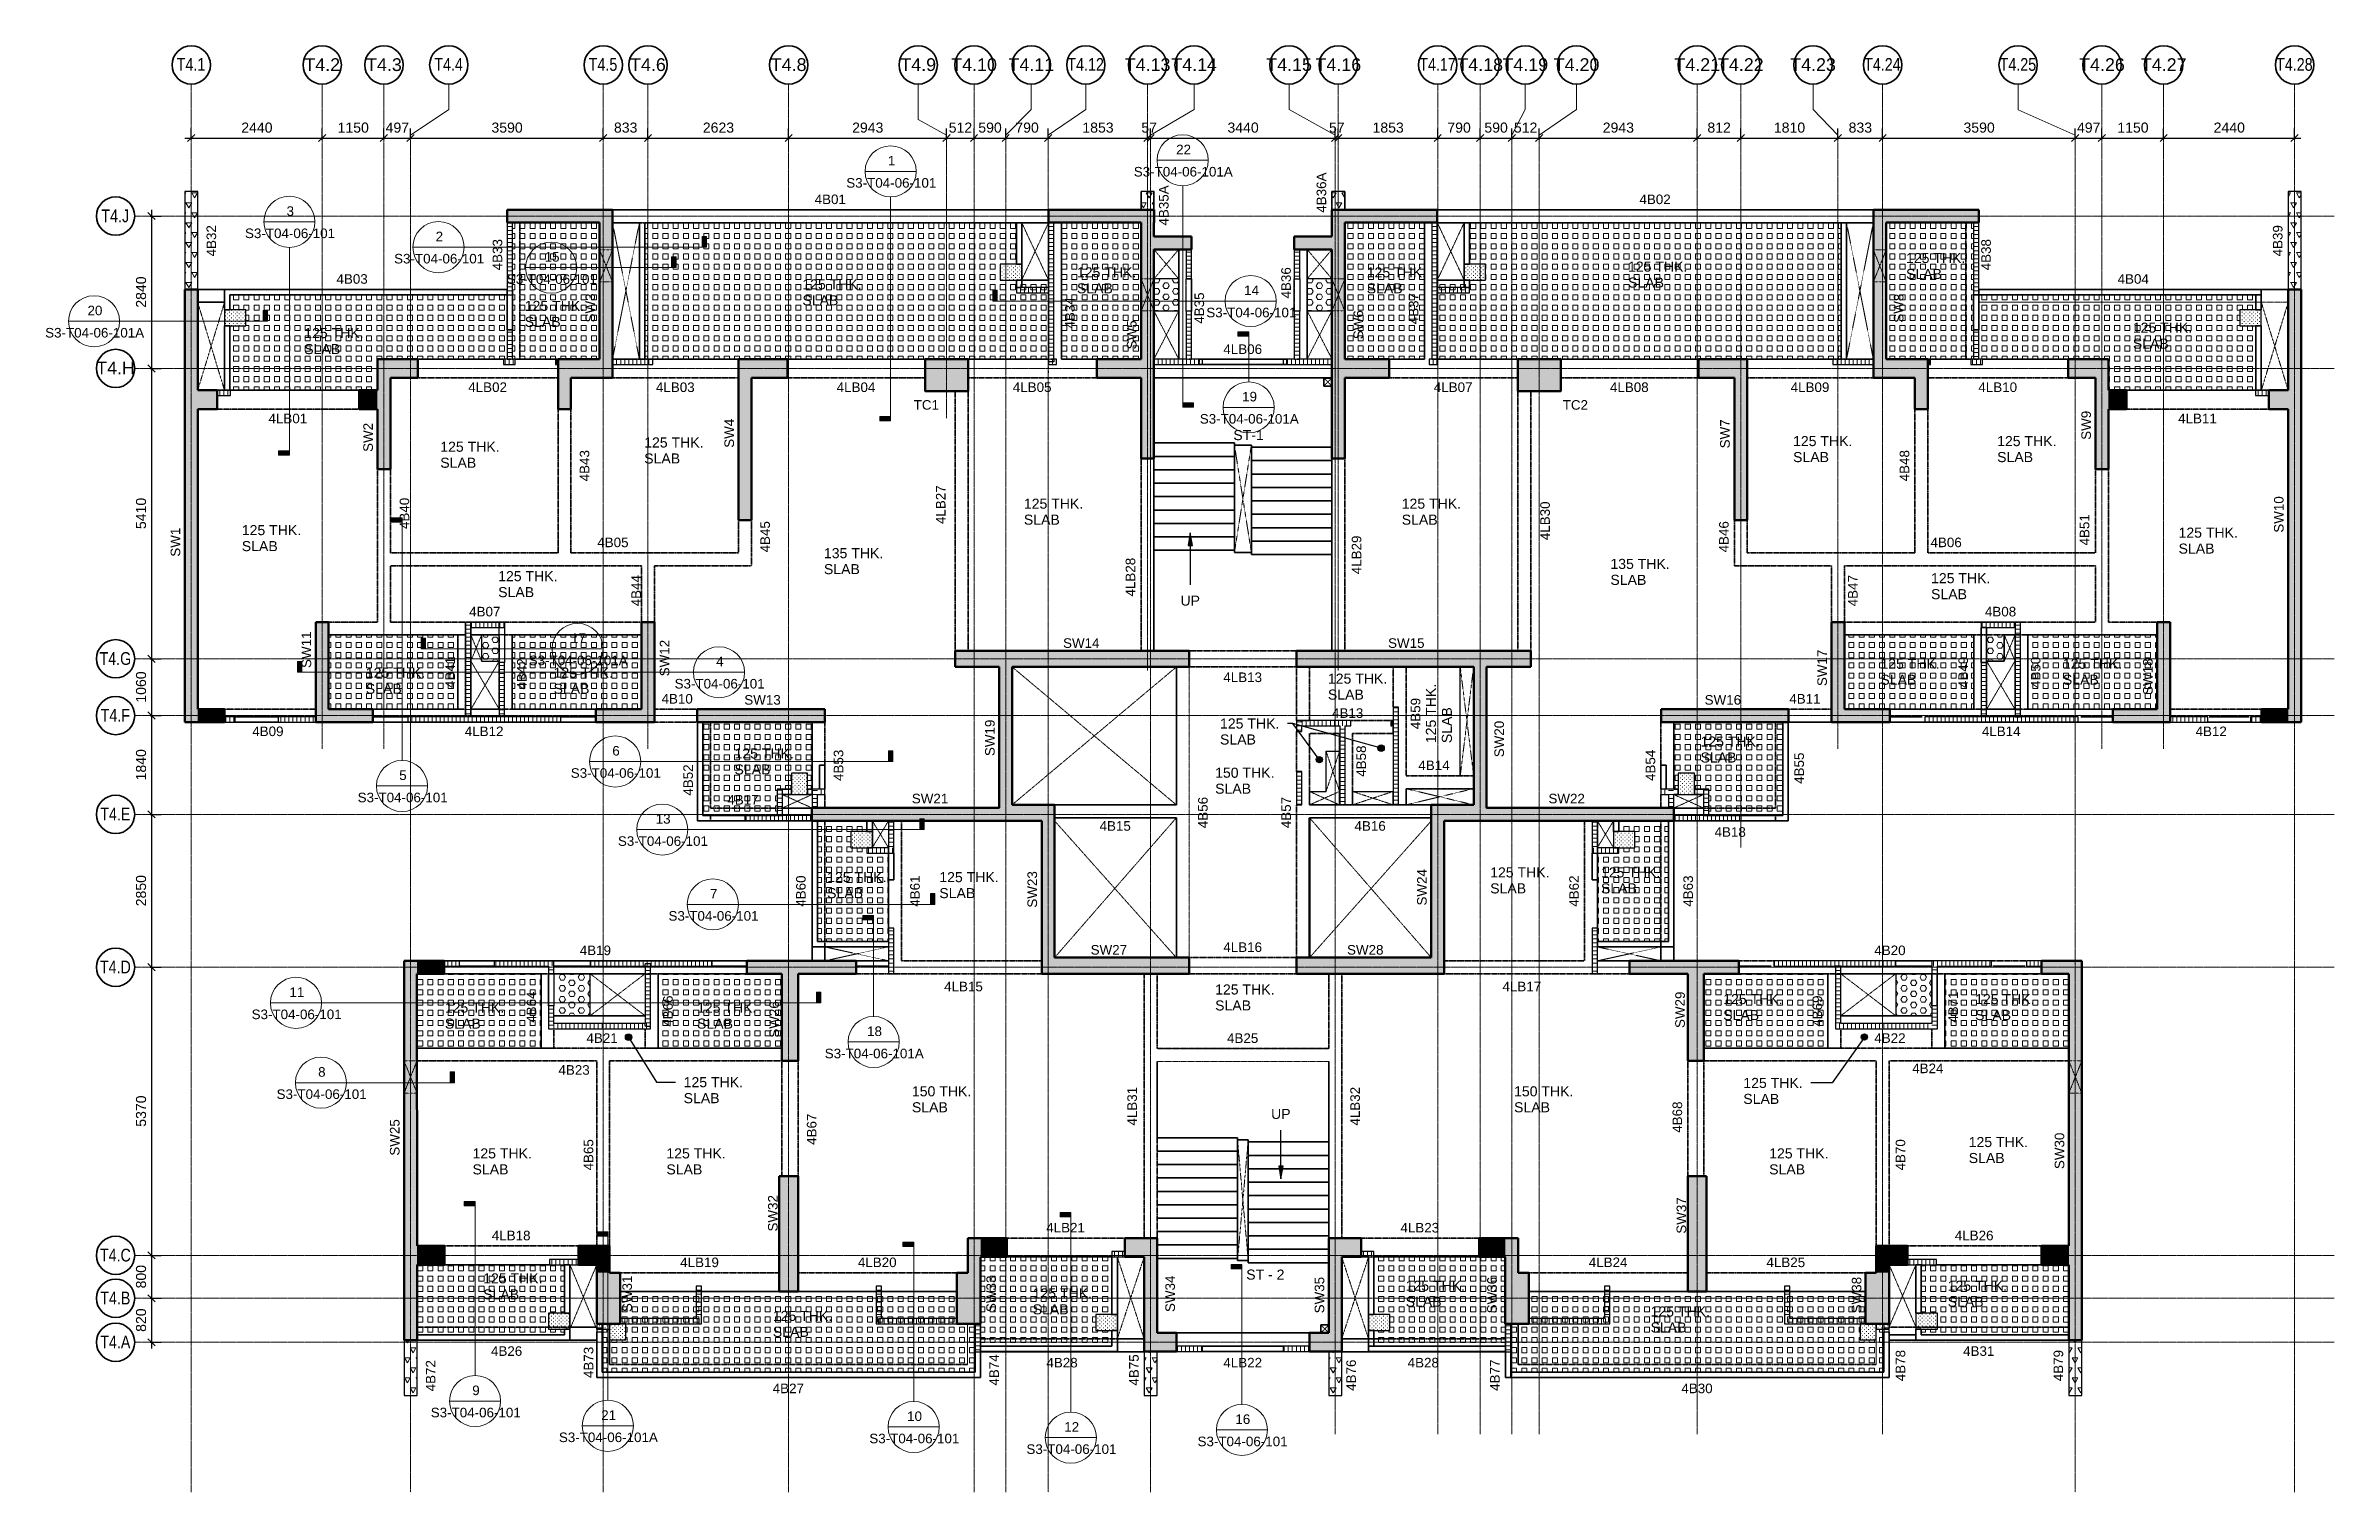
# Model space of a CAD drawing. Header units: millimetres. Extents: x 464749 to 583467, y -95146 to 240958.
# Drawn here: x 464749 to 507393, y 213998 to 240958 of the extents above.
import ezdxf

# ---------------------------------------------------------------- set-up
doc = ezdxf.new("R2010")
doc.units = ezdxf.units.MM
for name, pattern in [('_Beam Hidden', [3.571875, 2.38125, -1.190625]), ('_Grid Line', [45.24375, 38.1, -2.38125, 2.38125, -2.38125]), ('_Hidden 1_16_', [2.38125, 1.5875, -0.79375]), ('_Hidden 1_8_', [4.7625, 3.175, -1.5875]), ('_Hidden 3_32_', [3.571875, 2.38125, -1.190625]), ('_Hidden Small', [1.2, 0, -1.2]), ('_Opening', [6.35, 2.38125, -0.79375, 0.79375, -0.79375, 0.79375, -0.79375])]:
    doc.linetypes.add(name, pattern=pattern)
for name, color, linetype, lineweight in [('A-ANNO-DIMS', 211, 'Continuous', 13), ('A-ANNO-DIMS-75', 211, 'Continuous', 13), ('A-DETL', 90, 'Continuous', 13), ('A-DETL-GENF', 92, 'Continuous', 9), ('A-FLOR', 192, 'Continuous', 35), ('A-FLOR-HDLN', 190, '_Hidden 3_32_', 35), ('A-WALL', 113, 'Continuous', 25), ('A-WALL-HDLN', 110, '_Hidden 1_8_', 25), ('A-WALL-IDEN', 211, 'Continuous', 25), ('A-WALL-PATT', 111, 'Continuous', 25), ('G-ANNO-SYMB', 111, 'Continuous', 18), ('G-ANNO-TEXT', 231, 'Continuous', 13), ('I-WALL', 2, 'Continuous', 25), ('S-BEAM', 12, 'Continuous', 35), ('S-BEAM-HDLN', 1, '_Hidden 3_32_', 35), ('S-BEAM-IDEN', 2, 'Continuous', 25), ('S-COLS', 52, 'Continuous', 35), ('S-COLS-HDLN', 52, '_Hidden 1_16_', 25), ('S-COLS-IDEN', 171, 'Continuous', 25), ('S-FNDN', 32, 'Continuous', 25), ('S-GRID', 1, 'Continuous', 13), ('S-GRID-IDEN', 1, 'Continuous', 35)]:
    doc.layers.add(name, color=color, linetype=linetype, lineweight=lineweight)
doc.styles.add('Arial', font='arial.ttf', dxfattribs={"height": 178.59375})
doc.styles.add('Arial_1', font='arial.ttf', dxfattribs={"height": 187.5})
doc.styles.add('Arial_2', font='arial.ttf', dxfattribs={"width": 0.8, "height": 238.125})
doc.styles.add('Arial_3', font='arial.ttf', dxfattribs={"height": 238.125})
doc.dimstyles.new('2_5mm_Arial_-_Tick', dxfattribs={"dimscale": 304.8, "dimtxt": 191.298637, "dimasz": 0.439453, "dimexe": 0.585938, "dimexo": 0.390625, "dimgap": 0.146484, "dimtad": 1, "dimdec": 0, "dimdsep": 46, "dimtxsty": 'Arial_1', "dimblk1": 'OBLIQUE', "dimblk2": 'OBLIQUE', "dimsah": 1, "dimcen": 0.09, "dimdle": 0.390625, "dimazin": 0, "dimtfac": 1, "dimtdec": 4, "dimtix": 1, "dimtmove": 0, "dimatfit": 3, "dimfxl": 1, "dimtvp": 1, "dimtolj": 1, "dimtzin": 0, "dimlwd": 25, "dimlwe": 25, "dimarcsym": 2})
doc.dimstyles.new('2_5mm_Arial_-_Tick_2', dxfattribs={"dimscale": 304.8, "dimtxt": 191.298637, "dimasz": 0.439453, "dimexe": 0.585938, "dimexo": 0.390625, "dimgap": 0.146484, "dimtad": 1, "dimdec": 0, "dimrnd": 5, "dimdsep": 46, "dimtxsty": 'Arial_1', "dimblk1": 'OBLIQUE', "dimblk2": 'OBLIQUE', "dimsah": 1, "dimcen": 0.09, "dimdle": 0.390625, "dimazin": 0, "dimtfac": 1, "dimtdec": 4, "dimtix": 1, "dimtmove": 0, "dimatfit": 3, "dimfxl": 1, "dimtvp": 1, "dimtolj": 1, "dimtzin": 0, "dimlwd": 25, "dimlwe": 25, "dimarcsym": 2})
pattern_1 = [(60, (0, 0), (-107.156315, 185.59982), [107.156, -107.156]), (120, (0, 0), (-214.312315, -0.00018), [107.156, -107.156]), (0, (-53.58, 92.8), (107.156, 185.6), [107.156, -107.156])]
pattern_2 = [(0, (0, 0), (0, 103.111), [59.531, -119.062]), (120, (0, 0), (-89.296745, -51.5555), [59.531, -119.062]), (60, (59.53, 0), (-89.296745, 51.5555), [59.531, -119.062])]
pattern_3 = [(0, (0, 0), (0, 95.25), [95.25, -95.25]), (90, (0, 0), (-95.25, 6e-15), [95.25, -95.25])]
pattern_4 = [(0, (0, 0), (71.438, 71.438), [8.93, -62.508]), (0, (35.72, 35.72), (71.438, 71.438), [8.93, -62.508])]

msp = doc.modelspace()

# ---------------------------------------------------------------- texts
at = {"layer": 'A-WALL-IDEN', "lineweight": 13, "char_height": 178.59, "attachment_point": 1, "rotation": 90, "style": 'Arial'}
for s, insert, width in [('SW3', (474805.5, 235801.3), 673.417), ('SW8', (499186.3, 235796.5), 673.417), ('SW5', (484895.3, 235299.8), 673.417), ('SW6', (489118.3, 235488.8), 673.417), ('SW9', (502680.2, 233613.8), 673.417), ('SW2', (470665.6, 233388.8), 673.417), ('SW4', (477395.6, 233465.4), 673.417), ('SW7', (495950.1, 233454.5), 673.417), ('SW10', (506270.2, 231882.5), 841.772), ('SW1', (467075.6, 231435), 673.417), ('SW11', (469515.6, 229362), 841.772), ('SW12', (476190.6, 229206.1), 841.772), ('SW17', (497760.4, 229023.2), 841.772), ('SW18', (503830.1, 228859.2), 841.772), ('SW19', (482252.7, 227718.6), 841.772), ('SW20', (491742.7, 227697.1), 841.772), ('SW24', (490303.1, 224933.9), 841.772), ('SW23', (483042.6, 224894.3), 841.772), ('SW26', (478232.7, 222470.5), 841.772), ('SW29', (495113, 222650.3), 841.772), ('SW25', (471162.2, 220271.3), 841.772), ('SW30', (502183.5, 220020.9), 841.772), ('SW32', (478207.7, 218857.6), 841.772), ('SW37', (495138, 218816.6), 841.772), ('SW31', (475493.3, 217356.6), 841.772), ('SW33', (482277, 217356.6), 841.772), ('SW34', (485611.6, 217356.6), 841.772), ('SW35', (488393.6, 217332.3), 841.772), ('SW36', (491609, 217332.3), 841.772), ('SW38', (498403.2, 217332.3), 841.772)]:
    msp.add_mtext(s, dxfattribs=dict(at, insert=insert, width=width))
at = {"layer": 'A-WALL-IDEN', "lineweight": 13, "char_height": 178.59, "width": 841.772, "attachment_point": 1, "style": 'Arial'}
for s, insert in [('SW14', (483705.3, 229914.5)), ('SW15', (489761.8, 229914.5)), ('SW13', (477765.8, 228855.8)), ('SW16', (495661.2, 228855.8)), ('SW21', (480887.3, 227016)), ('SW22', (492750, 227016)), ('SW27', (484219.7, 224197.1)), ('SW28', (488997.2, 224197.1))]:
    msp.add_mtext(s, dxfattribs=dict(at, insert=insert))
at = {"layer": 'G-ANNO-SYMB', "lineweight": 13, "attachment_point": 1, "style": 'Arial'}
for s, insert, char_height, width in [('1', (480440, 238906.3), 178.6, 168.354), ('22', (485812.5, 239114.4), 178.59, 336.709), ('S3-T04-06-101', (479666, 238491.9), 178.594, 2044.303), ('S3-T04-06-101A', (485023.5, 238700), 178.594, 2248.733), ('3', (469235.8, 237966.4), 178.6, 168.354), ('S3-T04-06-101', (468461.8, 237552), 178.594, 2044.303), ('2', (472014.3, 237493.7), 178.6, 168.354), ('15', (474045.6, 237112.2), 178.59, 336.709), ('S3-T04-06-101', (471240.3, 237079.3), 178.594, 2044.303), ('S3-T04-06-101', (473341, 236697.8), 178.594, 2044.303), ('14', (487079.6, 236489.6), 178.59, 336.709), ('20', (465526.8, 236113.4), 178.59, 336.709), ('S3-T04-06-101', (486375, 236075.2), 178.594, 2044.303), ('S3-T04-06-101A', (464737.8, 235699), 178.594, 2248.733), ('19', (487042.2, 234508), 178.59, 336.709), ('S3-T04-06-101A', (486253.2, 234093.7), 178.594, 2248.733), ('17', (474537.1, 230006.1), 178.59, 336.709), ('S3-T04-06-101A', (473748.1, 229591.7), 178.594, 2248.733), ('4', (477240.9, 229571.5), 178.6, 168.354), ('S3-T04-06-101', (476466.9, 229157.1), 178.594, 2044.303), ('6', (475306.3, 227906.9), 178.6, 168.354), ('5', (471334.9, 227451.4), 178.6, 168.354), ('S3-T04-06-101', (474532.3, 227492.5), 178.594, 2044.303), ('S3-T04-06-101', (470560.9, 227037), 178.594, 2044.303), ('13', (476115, 226638.5), 178.59, 336.709), ('S3-T04-06-101', (475410.4, 226224.1), 178.594, 2044.303), ('7', (477126.7, 225243.9), 178.6, 168.354), ('S3-T04-06-101', (476352.7, 224829.5), 178.594, 2044.303), ('11', (469289.7, 223408.8), 178.59, 336.709), ('S3-T04-06-101', (468585.1, 222994.4), 178.594, 2044.303), ('18', (480054.1, 222679.5), 178.59, 336.709), ('S3-T04-06-101A', (479265.1, 222265.1), 178.594, 2248.733), ('8', (469824.4, 221921.2), 178.6, 168.354), ('S3-T04-06-101', (469050.4, 221506.8), 178.594, 2044.303), ('9', (472696.6, 215986.8), 178.6, 168.354), ('S3-T04-06-101', (471922.6, 215572.4), 178.594, 2044.303), ('21', (475099.9, 215525.2), 178.59, 336.709), ('10', (480799.9, 215503.7), 178.59, 336.709), ('16', (486916.3, 215448.6), 178.59, 336.709), ('S3-T04-06-101A', (474310.9, 215110.8), 178.594, 2248.733), ('S3-T04-06-101', (480095.3, 215089.3), 178.594, 2044.303), ('12', (483727.8, 215305.1), 178.59, 336.709), ('S3-T04-06-101', (486211.7, 215034.3), 178.594, 2044.303), ('S3-T04-06-101', (483023.2, 214890.7), 178.594, 2044.303)]:
    msp.add_mtext(s, dxfattribs=dict(at, insert=insert, char_height=char_height, width=width))
at = {"layer": 'G-ANNO-TEXT', "color": 7, "lineweight": 25, "char_height": 187.5, "attachment_point": 1, "style": 'Arial_1'}
for s, insert, width in [('125 THK.', (499413.7, 237095.9), 1340.822), ('125 THK.', (483964.3, 236828.9), 1340.822), ('125 THK.', (489364.3, 236828.9), 1340.822), ('125 THK.', (494233.7, 236935.9), 1340.822), ('SLAB', (499413.7, 236798.3), 805.696), ('SLAB', (478848, 236307.9), 805.696), ('125 THK.', (478848, 236605.5), 1340.822), ('SLAB', (483964.3, 236531.2), 805.696), ('SLAB', (489364.3, 236531.2), 805.696), ('SLAB', (494233.7, 236638.3), 805.696), ('SLAB', (473674.6, 235906.1), 805.696), ('125 THK.', (473674.6, 236203.7), 1340.822), ('SLAB', (469566, 235398.8), 805.696), ('125 THK.', (469566, 235696.4), 1340.822), ('SLAB', (503639.8, 235500), 805.696), ('125 THK.', (503639.8, 235797.7), 1340.822), ('ST-1', (486878.6, 233795.1), 691.455), ('SLAB', (472100.5, 233280.3), 805.696), ('125 THK.', (472100.5, 233577.9), 1340.822), ('SLAB', (475900.4, 233360.3), 805.696), ('125 THK.', (475900.4, 233657.9), 1340.822), ('SLAB', (497308.7, 233385.9), 805.696), ('125 THK.', (497308.7, 233683.6), 1340.822), ('SLAB', (501111.2, 233385.9), 805.696), ('125 THK.', (501111.2, 233683.6), 1340.822), ('125 THK.', (482975.4, 232516.9), 1340.822), ('125 THK.', (490016.3, 232516.9), 1340.822), ('125 THK.', (468402, 232024), 1340.822), ('SLAB', (482975.4, 232219.3), 805.696), ('SLAB', (490016.3, 232219.3), 805.696), ('SLAB', (468402, 231726.3), 805.696), ('135 THK.', (479249.3, 231594.8), 1340.822), ('SLAB', (504491.9, 231680), 805.696), ('125 THK.', (504491.9, 231977.7), 1340.822), ('125 THK.', (473179.2, 231166.3), 1340.822), ('SLAB', (479249.3, 231297.2), 805.696), ('135 THK.', (493904.8, 231394.8), 1340.822), ('125 THK.', (499879.9, 231128.3), 1340.822), ('SLAB', (473179.2, 230868.6), 805.696), ('UP', (485893.4, 230710.9), 438.924), ('SLAB', (493904.8, 231097.1), 805.696), ('SLAB', (499879.9, 230830.6), 805.696), ('125 THK.', (498936.2, 229533.5), 1340.822), ('125 THK.', (502336.2, 229533.5), 1340.822), ('SLAB', (470712.9, 229068.4), 805.696), ('125 THK.', (470712.9, 229366), 1340.822), ('SLAB', (474211.6, 229068.4), 805.696), ('125 THK.', (474211.6, 229366), 1340.822), ('125 THK.', (488640.6, 229256.6), 1340.822), ('SLAB', (498936.2, 229235.8), 805.696), ('SLAB', (502336.2, 229235.8), 805.696), ('SLAB', (488640.6, 228958.9), 805.696), ('125 THK.', (486630.2, 228419.4), 1340.822), ('125 THK.', (477582.9, 227861.5), 1340.822), ('SLAB', (486630.2, 228121.8), 805.696), ('SLAB', (495583.7, 227785.7), 805.696), ('125 THK.', (495583.7, 228083.4), 1340.822), ('SLAB', (477582.9, 227563.8), 805.696), ('150 THK.', (486539.2, 227502.5), 1340.822), ('SLAB', (486539.2, 227204.8), 805.696), ('125 THK.', (491664.7, 225644.4), 1340.822), ('125 THK.', (493729.4, 225644.4), 1340.822), ('SLAB', (479309.3, 225258.8), 805.696), ('125 THK.', (479309.3, 225556.5), 1340.822), ('SLAB', (481399.7, 225258.8), 805.696), ('125 THK.', (481399.7, 225556.5), 1340.822), ('SLAB', (491664.7, 225346.7), 805.696), ('SLAB', (493729.4, 225346.7), 805.696), ('125 THK.', (486539.2, 223462.5), 1340.822), ('125 THK.', (472185.4, 223124.2), 1340.822), ('125 THK.', (476885.4, 223124.2), 1340.822), ('SLAB', (486539.2, 223164.8), 805.696), ('125 THK.', (496006.6, 223282.6), 1340.822), ('125 THK.', (500701.2, 223282.6), 1340.822), ('SLAB', (472185.4, 222826.5), 805.696), ('SLAB', (476885.4, 222826.5), 805.696), ('SLAB', (496006.6, 222985), 805.696), ('SLAB', (500701.2, 222985), 805.696), ('SLAB', (476635.8, 221437), 805.696), ('125 THK.', (476635.8, 221734.6), 1340.822), ('150 THK.', (480889.2, 221564.5), 1340.822), ('150 THK.', (492109.7, 221564.5), 1340.822), ('SLAB', (496381.5, 221423.1), 805.696), ('125 THK.', (496381.5, 221720.7), 1340.822), ('SLAB', (480889.2, 221266.9), 805.696), ('UP', (487582, 221143), 438.924), ('SLAB', (492109.7, 221266.9), 805.696), ('125 THK.', (500581.5, 220618.9), 1340.822), ('SLAB', (472701.7, 220109.6), 805.696), ('125 THK.', (472701.7, 220407.3), 1340.822), ('SLAB', (476313.7, 220109.6), 805.696), ('125 THK.', (476313.7, 220407.3), 1340.822), ('SLAB', (496863.2, 220109.6), 805.696), ('125 THK.', (496863.2, 220407.3), 1340.822), ('SLAB', (500581.5, 220321.2), 805.696), ('125 THK.', (472899.8, 218078), 1340.822), ('ST - 2', (487118.3, 218148.4), 871.835), ('125 THK.', (490089.9, 217940.2), 1340.822), ('125 THK.', (500189.9, 217940.2), 1340.822), ('SLAB', (472899.8, 217780.3), 805.696), ('SLAB', (483139.1, 217500.8), 805.696), ('125 THK.', (483139.1, 217798.4), 1340.822), ('SLAB', (490089.9, 217642.5), 805.696), ('SLAB', (500189.9, 217642.5), 805.696), ('SLAB', (478297.3, 217080.8), 805.696), ('125 THK.', (478297.3, 217378.4), 1340.822), ('SLAB', (494653.8, 217162.3), 805.696), ('125 THK.', (494653.8, 217460), 1340.822)]:
    msp.add_mtext(s, dxfattribs=dict(at, insert=insert, width=width))
at = {"layer": 'G-ANNO-TEXT', "color": 7, "lineweight": 25, "char_height": 187.5, "attachment_point": 1, "rotation": 90, "style": 'Arial_1'}
for s, insert, width in [('125 THK.', (490466.2, 227959.9), 1340.822), ('SLAB', (490763.8, 227959.9), 805.696)]:
    msp.add_mtext(s, dxfattribs=dict(at, insert=insert, width=width))
at = {"layer": 'S-BEAM-IDEN', "lineweight": 13, "char_height": 178.59, "attachment_point": 1, "style": 'Arial'}
for s, insert, width, rotation in [('4B36A', (488430.2, 237846.5), 913.924, 90), ('4B35A', (485493.2, 237607.6), 913.924, 90), ('4B32', (467744.8, 237032.5), 709.493, 90), ('4B39', (506249.9, 237032.5), 709.493, 90), ('4B33', (473076.4, 236772.7), 709.493, 90), ('4B38', (500815.1, 236772.7), 709.493, 90), ('4B03', (470166.4, 236700.9), 709.493, 359.99963), ('4B36', (487771.4, 236248), 709.493, 90), ('4B04', (503355.9, 236700.9), 709.493, 0.00037), ('4B34', (483742.3, 235687.2), 709.493, 90), ('4B35', (486154.4, 235777.4), 709.493, 90), ('4B37', (490149.3, 235767.2), 709.493, 90), ('4B43', (474699.7, 232839.8), 709.493, 90), ('4B48', (499295, 232839.8), 709.493, 90), ('4B40', (471343.8, 231951.3), 709.493, 90), ('4LB27', (481336.6, 232043.6), 877.848, 90), ('4LB30', (492598.1, 231743.6), 877.848, 90), ('4B45', (478064.8, 231515.2), 709.493, 90), ('4B46', (495929.9, 231515.2), 709.493, 90), ('4B51', (502650.9, 231644.7), 709.493, 90), ('4LB29', (489085.1, 231107.6), 877.848, 90), ('4LB28', (484871.6, 230693.3), 877.848, 90), ('4B44', (475661.2, 230510.4), 709.493, 90), ('4B47', (498333.5, 230510.4), 709.493, 90), ('4B41', (472195.3, 228987.4), 709.493, 90), ('4B42', (473530.8, 228957.8), 709.493, 90), ('4B49', (500390, 228987.4), 709.493, 90), ('4B50', (501739.4, 228987.4), 709.493, 90), ('4B59', (490185, 228220.4), 709.493, 90), ('4B53', (479432.4, 227255.1), 709.493, 90), ('4B58', (489172.6, 227333.4), 709.493, 90), ('4B54', (494562.2, 227255.1), 709.493, 90), ('4B55', (497332.6, 227201.3), 709.493, 90), ('4B52', (476629.6, 226981.1), 709.493, 90), ('4B56', (486221.8, 226375.2), 709.493, 90), ('4B57', (487772.8, 226375.2), 709.493, 90), ('4B60', (478730.4, 224910.9), 709.493, 90), ('4B61', (480856.9, 224910.7), 709.493, 90), ('4B62', (493137.8, 224910.7), 709.493, 90), ('4B63', (495264.2, 224910.9), 709.493, 90), ('4B64', (473709, 222747.9), 709.493, 90), ('4B66', (476253.4, 222674), 709.493, 90), ('4B69', (497672.4, 222674), 709.493, 90), ('4B71', (500203.6, 222747.9), 709.493, 90), ('4LB31', (484902.9, 220831.8), 877.848, 90), ('4LB32', (489057.8, 220831.8), 877.848, 90), ('4B67', (478931.9, 220472.1), 709.493, 90), ('4B68', (495062.8, 220697.6), 709.493, 90), ('4B65', (474774, 219995.4), 709.493, 90), ('4B70', (499220.7, 219995.4), 709.493, 90), ('4B26', (473045.1, 216718.2), 709.493, 0.00483), ('4B73', (474775, 216126.4), 709.493, 90), ('4B78', (499220.7, 216066.9), 709.493, 90), ('4B31', (500477.1, 216718.2), 709.493, 359.99517), ('4B79', (502162.9, 216066.7), 709.493, 90), ('4B72', (471831.8, 215878), 709.493, 90), ('4B74', (482331.4, 215985.5), 709.493, 90), ('4B75', (484937.4, 215985.5), 709.493, 90), ('4B76', (488983.9, 215888), 709.493, 90), ('4B77', (491663.3, 215888), 709.493, 90)]:
    msp.add_mtext(s, dxfattribs=dict(at, insert=insert, width=width, rotation=rotation))
for s, insert, width in [('4B01', (479076.3, 238185.3), 709.493), ('4B02', (494446, 238185.3), 709.493), ('4LB06', (486692.8, 235392.2), 877.848), ('4LB02', (472621.9, 234683.7), 877.848), ('4LB03', (476119.5, 234683.3), 877.848), ('4LB04', (479486.9, 234683.3), 877.848), ('4LB05', (482769.4, 234683.7), 877.848), ('4LB07', (490614.1, 234683.7), 877.848), ('4LB08', (493896.6, 234683.3), 877.848), ('4LB09', (497264.1, 234683.3), 877.848), ('4LB10', (500761.6, 234683.7), 877.848), ('4LB01', (468899.6, 234100.8), 877.848), ('4LB11', (504483.9, 234100.8), 877.848), ('4B05', (475026.3, 231790.8), 709.493), ('4B06', (499869.9, 231790.8), 709.493), ('4B07', (472638.7, 230500.8), 709.493), ('4B08', (500883.6, 230500.8), 709.493), ('4LB13', (486691.8, 229277.1), 877.848), ('4B10', (476223.5, 228875.6), 709.493), ('4B13', (488717.9, 228609.7), 709.493), ('4B11', (497238.7, 228875.6), 709.493), ('4B09', (468596.8, 228269.7), 709.493), ('4LB12', (472556.9, 228269.2), 877.848), ('4LB14', (500826.7, 228269.2), 877.848), ('4B12', (504808.6, 228269.2), 709.493), ('4B14', (490326.6, 227636.1), 709.493), ('4B17', (477449.9, 226993.1), 709.493), ('4B15', (484385.9, 226505.9), 709.493), ('4B16', (489136.4, 226505.9), 709.493), ('4B18', (495845.7, 226393.2), 709.493), ('4B19', (474699.6, 224187.4), 709.493), ('4LB16', (486691.8, 224246.8), 877.848), ('4B20', (498822.7, 224187.4), 709.493), ('4LB15', (481489.7, 223512.9), 877.848), ('4LB17', (491893.9, 223512.9), 877.848), ('4B21', (474824.4, 222551.8), 709.493), ('4B25', (486761.1, 222550.7), 709.493), ('4B22', (498822.7, 222551.8), 709.493), ('4B23', (474302.8, 221958.1), 709.493), ('4B24', (499528.8, 221987.4), 709.493), ('4LB18', (473060.9, 218872.2), 877.848), ('4LB21', (483391.4, 219017.8), 877.848), ('4LB23', (489992.1, 219017.8), 877.848), ('4LB26', (500322.7, 218872.2), 877.848), ('4LB19', (476570.9, 218372.2), 877.848), ('4LB20', (479881.9, 218372.2), 877.848), ('4LB24', (493501.6, 218372.2), 877.848), ('4LB25', (496812.7, 218372.2), 877.848), ('4B28', (483395.4, 216502.6), 709.493), ('4LB22', (486692.8, 216502.6), 877.848), ('4B28', (490126.9, 216502.6), 709.493), ('4B27', (478295, 216022.4), 709.493), ('4B30', (495227.3, 216022.4), 709.493)]:
    msp.add_mtext(s, dxfattribs=dict(at, insert=insert, width=width))
at = {"layer": 'S-COLS-IDEN', "lineweight": 13, "char_height": 178.59, "width": 577.215, "attachment_point": 1, "style": 'Arial'}
for s, insert in [('TC1', (480921.9, 234353.4)), ('TC2', (493016.5, 234353.4))]:
    msp.add_mtext(s, dxfattribs=dict(at, insert=insert))
at = {"layer": 'S-GRID-IDEN', "lineweight": 13, "char_height": 238.12, "attachment_point": 1}
for s, insert, width, style in [('T4.1', (467189.4, 240729.6), 644.557, 'Arial_2'), ('T4.2', (469567.9, 240725.8), 805.696, 'Arial_3'), ('T4.3', (470717.8, 240725.8), 805.696, 'Arial_3'), ('T4.4', (471988.9, 240729.6), 644.557, 'Arial_2'), ('T4.5', (474866.7, 240729.6), 644.557, 'Arial_2'), ('T4.6', (475637.6, 240725.8), 805.696, 'Arial_3'), ('T4.8', (478260.2, 240725.8), 805.696, 'Arial_3'), ('T4.9', (480673.8, 240725.8), 805.696, 'Arial_3'), ('T4.10', (481622.7, 240725.8), 1028.164, 'Arial_3'), ('T4.11', (482689.3, 240725.8), 1028.164, 'Arial_3'), ('T4.12', (483785.8, 240729.6), 822.531, 'Arial_2'), ('T4.13', (484856.1, 240725.8), 1028.164, 'Arial_3'), ('T4.14', (485723.5, 240725.8), 1028.164, 'Arial_3'), ('T4.15', (487493, 240725.8), 1028.164, 'Arial_3'), ('T4.16', (488410, 240725.8), 1028.164, 'Arial_3'), ('T4.17', (490343.1, 240729.6), 822.531, 'Arial_2'), ('T4.18', (491053.1, 240725.8), 1028.164, 'Arial_3'), ('T4.19', (491894.1, 240725.8), 1028.164, 'Arial_3'), ('T4.20', (492849.3, 240725.8), 1028.164, 'Arial_3'), ('T4.21', (495097.8, 240725.8), 1028.164, 'Arial_3'), ('T4.22', (495910.1, 240725.8), 1028.164, 'Arial_3'), ('T4.23', (497256.2, 240725.8), 1028.164, 'Arial_3'), ('T4.24', (498632.9, 240729.6), 822.531, 'Arial_2'), ('T4.25', (501158, 240729.6), 822.531, 'Arial_2'), ('T4.26', (502640.2, 240725.8), 1028.164, 'Arial_3'), ('T4.27', (503790.1, 240725.8), 1028.164, 'Arial_3'), ('T4.28', (506310.1, 240729.6), 822.531, 'Arial_2'), ('T4.J', (465785.8, 237907.8), 630.126, 'Arial_2'), ('T4.H', (465689.3, 235073.2), 871.835, 'Arial_3'), ('T4.G', (465750.1, 229656.4), 716.709, 'Arial_2'), ('T4.F', (465771.7, 228597.8), 663.797, 'Arial_2'), ('T4.E', (465763.9, 226756.4), 683.038, 'Arial_2'), ('T4.D', (465757.9, 223906.9), 697.468, 'Arial_2'), ('T4.C', (465757.9, 218536.9), 697.468, 'Arial_2'), ('T4.B', (465763.9, 217737), 683.038, 'Arial_2'), ('T4.A', (465763.9, 216916.7), 683.038, 'Arial_2')]:
    msp.add_mtext(s, dxfattribs=dict(at, insert=insert, width=width, style=style))

# ---------------------------------------------------------------- blocks, each defined once
blk = doc.blocks.new('Grid - Circle 2-1814698-2ND FLOOR')
at = {"layer": 'S-GRID-IDEN'}
blk.add_circle((0, 0), 4.76, dxfattribs=at)
blk = doc.blocks.new('Grid - Circle-1209190-2ND FLOOR')
at = {"layer": 'S-GRID-IDEN'}
blk.add_circle((0, 0), 4.76, dxfattribs=at)
blk = doc.blocks.new('Detail View - 1_16_ x 1_8_-1320089-2ND FLOOR')
at = {"layer": 'G-ANNO-SYMB', "lineweight": 13}
blk.add_hatch(color=256, dxfattribs=at).paths.add_polyline_path([(0, 2.68), (0, 0), (-1.09, 0), (-1.09, 2.68)], flags=0)
for p, q in [((0, 2.68), (-1.09, 2.68)), ((-1.09, 2.68), (-1.09, 0)), ((-1.09, 0), (0, 0)), ((0, 0), (0, 2.68))]:
    blk.add_line(p, q, dxfattribs=at)
blk = doc.blocks.new('Detail View - Circle-1284539-2ND FLOOR')
at = {"layer": 'G-ANNO-SYMB', "lineweight": 13}
for start, end in [(360, 180), (180, 360)]:
    blk.add_arc((-6.35, 0), 6.35, start, end, dxfattribs=at)
blk = doc.blocks.new('DIMBLOCK1-2ND FLOOR')
at = {"layer": 'A-ANNO-DIMS-75', "lineweight": 25}
for p, q in [((467341, 239239), (469900, 239239)), ((467460, 239215), (467460, 239418)), ((467460, 239239), (467460, 239215)), ((469900, 239215), (469900, 239418)), ((469900, 239239), (469900, 239215))]:
    blk.add_line(p, q, dxfattribs=at)
at = {"layer": 'A-ANNO-DIMS-75', "lineweight": 35}
for p, q in [((467460, 239239), (467393, 239172)), ((467460, 239239), (467527, 239306)), ((469900, 239239), (469833, 239172)), ((469900, 239239), (469967, 239306))]:
    blk.add_line(p, q, dxfattribs=at)
at = {"layer": 'A-ANNO-DIMS-75', "color": 0, "lineweight": 25, "insert": (468392, 239527), "char_height": 187.5, "width": 692.21, "attachment_point": 1, "line_spacing_factor": 0.941778, "style": 'Arial_1'}
blk.add_mtext('2440', dxfattribs=at)
blk = doc.blocks.new('_Oblique')
at = {"color": 0, "linetype": 'ByBlock', "lineweight": -2}
blk.add_line((-0.5, -0.5), (0.5, 0.5), dxfattribs=at)
blk = doc.blocks.new('DIMBLOCK2-2ND FLOOR')
at = {"layer": 'A-ANNO-DIMS-75', "lineweight": 35}
for p, q in [((469900, 239239), (469833, 239172)), ((469900, 239239), (469967, 239306)), ((471050, 239239), (470983, 239172)), ((471050, 239239), (471117, 239306))]:
    blk.add_line(p, q, dxfattribs=at)
at = {"layer": 'A-ANNO-DIMS-75', "lineweight": 25}
for p, q in [((469900, 239215), (469900, 239418)), ((469900, 239239), (471050, 239239)), ((469900, 239239), (469900, 239215)), ((471050, 239215), (471050, 239418)), ((471050, 239239), (471050, 239215))]:
    blk.add_line(p, q, dxfattribs=at)
at = {"layer": 'A-ANNO-DIMS-75', "color": 0, "lineweight": 25, "insert": (470187, 239527), "char_height": 187.5, "width": 692.21, "attachment_point": 1, "line_spacing_factor": 0.941778, "style": 'Arial_1'}
blk.add_mtext('1150', dxfattribs=at)
blk = doc.blocks.new('DIMBLOCK3-2ND FLOOR')
at = {"layer": 'A-ANNO-DIMS-75', "lineweight": 35}
for p, q in [((471050, 239239), (470983, 239172)), ((471050, 239239), (471117, 239306)), ((471547, 239239), (471480, 239172)), ((471547, 239239), (471614, 239306))]:
    blk.add_line(p, q, dxfattribs=at)
at = {"layer": 'A-ANNO-DIMS-75', "lineweight": 25}
for p, q in [((471050, 239215), (471050, 239418)), ((471050, 239239), (471547, 239239)), ((471050, 239239), (471050, 239215)), ((471547, 239215), (471547, 239418)), ((471547, 239239), (471547, 239215))]:
    blk.add_line(p, q, dxfattribs=at)
at = {"layer": 'A-ANNO-DIMS-75', "color": 0, "lineweight": 25, "insert": (471082, 239527), "char_height": 187.5, "width": 519.16, "attachment_point": 1, "line_spacing_factor": 0.941778, "style": 'Arial_1'}
blk.add_mtext('497', dxfattribs=at)
blk = doc.blocks.new('DIMBLOCK4-2ND FLOOR')
at = {"layer": 'A-ANNO-DIMS-75', "lineweight": 35}
for p, q in [((471547, 239239), (471480, 239172)), ((471547, 239239), (471614, 239306)), ((475137, 239239), (475070, 239172)), ((475137, 239239), (475204, 239306))]:
    blk.add_line(p, q, dxfattribs=at)
at = {"layer": 'A-ANNO-DIMS-75', "lineweight": 25}
for p, q in [((471547, 239215), (471547, 239418)), ((471547, 239239), (475137, 239239)), ((471547, 239239), (471547, 239215)), ((475137, 239215), (475137, 239418)), ((475137, 239239), (475137, 239215))]:
    blk.add_line(p, q, dxfattribs=at)
at = {"layer": 'A-ANNO-DIMS-75', "color": 0, "lineweight": 25, "insert": (473054, 239527), "char_height": 187.5, "width": 692.21, "attachment_point": 1, "line_spacing_factor": 0.941778, "style": 'Arial_1'}
blk.add_mtext('3590', dxfattribs=at)
blk = doc.blocks.new('DIMBLOCK5-2ND FLOOR')
at = {"layer": 'A-ANNO-DIMS-75', "lineweight": 35}
for p, q in [((475137, 239239), (475070, 239172)), ((475137, 239239), (475204, 239306)), ((475970, 239239), (475903, 239172)), ((475970, 239239), (476037, 239306))]:
    blk.add_line(p, q, dxfattribs=at)
at = {"layer": 'A-ANNO-DIMS-75', "lineweight": 25}
for p, q in [((475137, 239215), (475137, 239418)), ((475137, 239239), (475970, 239239)), ((475137, 239239), (475137, 239215)), ((475970, 239215), (475970, 239418)), ((475970, 239239), (475970, 239215))]:
    blk.add_line(p, q, dxfattribs=at)
at = {"layer": 'A-ANNO-DIMS-75', "color": 0, "lineweight": 25, "insert": (475337, 239527), "char_height": 187.5, "width": 519.16, "attachment_point": 1, "line_spacing_factor": 0.941778, "style": 'Arial_1'}
blk.add_mtext('833', dxfattribs=at)
blk = doc.blocks.new('DIMBLOCK6-2ND FLOOR')
at = {"layer": 'A-ANNO-DIMS-75', "lineweight": 35}
for p, q in [((475970, 239239), (475903, 239172)), ((475970, 239239), (476037, 239306)), ((478592, 239239), (478525, 239172)), ((478592, 239239), (478659, 239306))]:
    blk.add_line(p, q, dxfattribs=at)
at = {"layer": 'A-ANNO-DIMS-75', "lineweight": 25}
for p, q in [((475970, 239215), (475970, 239418)), ((475970, 239239), (478592, 239239)), ((475970, 239239), (475970, 239215)), ((478592, 239215), (478592, 239418)), ((478592, 239239), (478592, 239215))]:
    blk.add_line(p, q, dxfattribs=at)
at = {"layer": 'A-ANNO-DIMS-75', "color": 0, "lineweight": 25, "insert": (476993, 239527), "char_height": 187.5, "width": 692.21, "attachment_point": 1, "line_spacing_factor": 0.941778, "style": 'Arial_1'}
blk.add_mtext('2623', dxfattribs=at)
blk = doc.blocks.new('DIMBLOCK7-2ND FLOOR')
at = {"layer": 'A-ANNO-DIMS-75', "lineweight": 35}
for p, q in [((478592, 239239), (478525, 239172)), ((478592, 239239), (478659, 239306)), ((481535, 239239), (481468, 239172)), ((481535, 239239), (481602, 239306))]:
    blk.add_line(p, q, dxfattribs=at)
at = {"layer": 'A-ANNO-DIMS-75', "lineweight": 25}
for p, q in [((478592, 239215), (478592, 239418)), ((478592, 239239), (481535, 239239)), ((478592, 239239), (478592, 239215)), ((481535, 239215), (481535, 239418)), ((481535, 239239), (481535, 239215))]:
    blk.add_line(p, q, dxfattribs=at)
at = {"layer": 'A-ANNO-DIMS-75', "color": 0, "lineweight": 25, "insert": (479775, 239527), "char_height": 187.5, "width": 692.21, "attachment_point": 1, "line_spacing_factor": 0.941778, "style": 'Arial_1'}
blk.add_mtext('2943', dxfattribs=at)
blk = doc.blocks.new('DIMBLOCK8-2ND FLOOR')
at = {"layer": 'A-ANNO-DIMS-75', "lineweight": 35}
for p, q in [((481535, 239239), (481468, 239172)), ((481535, 239239), (481602, 239306)), ((482047, 239239), (481980, 239172)), ((482047, 239239), (482114, 239306))]:
    blk.add_line(p, q, dxfattribs=at)
at = {"layer": 'A-ANNO-DIMS-75', "lineweight": 25}
for p, q in [((481535, 239215), (481535, 239418)), ((481535, 239239), (482047, 239239)), ((481535, 239239), (481535, 239215)), ((482047, 239215), (482047, 239418)), ((482047, 239239), (482047, 239215))]:
    blk.add_line(p, q, dxfattribs=at)
at = {"layer": 'A-ANNO-DIMS-75', "color": 0, "lineweight": 25, "insert": (481575, 239527), "char_height": 187.5, "width": 519.16, "attachment_point": 1, "line_spacing_factor": 0.941778, "style": 'Arial_1'}
blk.add_mtext('512', dxfattribs=at)
blk = doc.blocks.new('DIMBLOCK9-2ND FLOOR')
at = {"layer": 'A-ANNO-DIMS-75', "lineweight": 35}
for p, q in [((482047, 239239), (481980, 239172)), ((482047, 239239), (482114, 239306)), ((482637, 239239), (482570, 239172)), ((482637, 239239), (482704, 239306))]:
    blk.add_line(p, q, dxfattribs=at)
at = {"layer": 'A-ANNO-DIMS-75', "lineweight": 25}
for p, q in [((482047, 239215), (482047, 239418)), ((482047, 239239), (482637, 239239)), ((482047, 239239), (482047, 239215)), ((482637, 239215), (482637, 239418)), ((482637, 239239), (482637, 239215))]:
    blk.add_line(p, q, dxfattribs=at)
at = {"layer": 'A-ANNO-DIMS-75', "color": 0, "lineweight": 25, "insert": (482126, 239527), "char_height": 187.5, "width": 519.16, "attachment_point": 1, "line_spacing_factor": 0.941778, "style": 'Arial_1'}
blk.add_mtext('590', dxfattribs=at)
blk = doc.blocks.new('DIMBLOCK10-2ND FLOOR')
at = {"layer": 'A-ANNO-DIMS-75', "lineweight": 35}
for p, q in [((482637, 239239), (482570, 239172)), ((482637, 239239), (482704, 239306)), ((483427, 239239), (483360, 239172)), ((483427, 239239), (483494, 239306))]:
    blk.add_line(p, q, dxfattribs=at)
at = {"layer": 'A-ANNO-DIMS-75', "lineweight": 25}
for p, q in [((482637, 239215), (482637, 239418)), ((482637, 239239), (483427, 239239)), ((482637, 239239), (482637, 239215)), ((483427, 239215), (483427, 239418)), ((483427, 239239), (483427, 239215))]:
    blk.add_line(p, q, dxfattribs=at)
at = {"layer": 'A-ANNO-DIMS-75', "color": 0, "lineweight": 25, "insert": (482816, 239527), "char_height": 187.5, "width": 519.16, "attachment_point": 1, "line_spacing_factor": 0.941778, "style": 'Arial_1'}
blk.add_mtext('790', dxfattribs=at)
blk = doc.blocks.new('DIMBLOCK11-2ND FLOOR')
at = {"layer": 'A-ANNO-DIMS-75', "lineweight": 35}
for p, q in [((483427, 239239), (483360, 239172)), ((483427, 239239), (483494, 239306)), ((485280, 239239), (485213, 239172)), ((485280, 239239), (485347, 239306))]:
    blk.add_line(p, q, dxfattribs=at)
at = {"layer": 'A-ANNO-DIMS-75', "lineweight": 25}
for p, q in [((483427, 239215), (483427, 239418)), ((483427, 239239), (485280, 239239)), ((483427, 239239), (483427, 239215)), ((485280, 239215), (485280, 239418)), ((485280, 239239), (485280, 239215))]:
    blk.add_line(p, q, dxfattribs=at)
at = {"layer": 'A-ANNO-DIMS-75', "color": 0, "lineweight": 25, "insert": (484065, 239527), "char_height": 187.5, "width": 692.21, "attachment_point": 1, "line_spacing_factor": 0.941778, "style": 'Arial_1'}
blk.add_mtext('1853', dxfattribs=at)
blk = doc.blocks.new('DIMBLOCK12-2ND FLOOR')
at = {"layer": 'A-ANNO-DIMS-75', "lineweight": 35}
for p, q in [((485280, 239239), (485213, 239172)), ((485337, 239239), (485270, 239172)), ((485280, 239239), (485347, 239306)), ((485337, 239239), (485404, 239306))]:
    blk.add_line(p, q, dxfattribs=at)
at = {"layer": 'A-ANNO-DIMS-75', "lineweight": 25}
for p, q in [((485280, 239215), (485280, 239418)), ((485280, 239239), (485337, 239239)), ((485280, 239239), (485280, 239215)), ((485337, 239215), (485337, 239418)), ((485337, 239239), (485337, 239215))]:
    blk.add_line(p, q, dxfattribs=at)
at = {"layer": 'A-ANNO-DIMS-75', "color": 0, "lineweight": 25, "insert": (485164, 239527), "char_height": 187.5, "width": 346.1, "attachment_point": 1, "line_spacing_factor": 0.941778, "style": 'Arial_1'}
blk.add_mtext('57', dxfattribs=at)
blk = doc.blocks.new('DIMBLOCK13-2ND FLOOR')
at = {"layer": 'A-ANNO-DIMS-75', "lineweight": 35}
for p, q in [((485337, 239239), (485270, 239172)), ((485337, 239239), (485404, 239306)), ((488777, 239239), (488710, 239172)), ((488777, 239239), (488844, 239306))]:
    blk.add_line(p, q, dxfattribs=at)
at = {"layer": 'A-ANNO-DIMS-75', "lineweight": 25}
for p, q in [((485337, 239215), (485337, 239418)), ((485337, 239239), (488777, 239239)), ((485337, 239239), (485337, 239215)), ((488777, 239215), (488777, 239418)), ((488777, 239239), (488777, 239215))]:
    blk.add_line(p, q, dxfattribs=at)
at = {"layer": 'A-ANNO-DIMS-75', "color": 0, "lineweight": 25, "insert": (486769, 239527), "char_height": 187.5, "width": 692.21, "attachment_point": 1, "line_spacing_factor": 0.941778, "style": 'Arial_1'}
blk.add_mtext('3440', dxfattribs=at)
blk = doc.blocks.new('DIMBLOCK14-2ND FLOOR')
at = {"layer": 'A-ANNO-DIMS-75', "lineweight": 35}
for p, q in [((488777, 239239), (488710, 239172)), ((488834, 239239), (488767, 239172)), ((488777, 239239), (488844, 239306)), ((488834, 239239), (488901, 239306))]:
    blk.add_line(p, q, dxfattribs=at)
at = {"layer": 'A-ANNO-DIMS-75', "lineweight": 25}
for p, q in [((488777, 239215), (488777, 239418)), ((488777, 239239), (488834, 239239)), ((488777, 239239), (488777, 239215)), ((488834, 239215), (488834, 239418)), ((488834, 239239), (488834, 239215))]:
    blk.add_line(p, q, dxfattribs=at)
at = {"layer": 'A-ANNO-DIMS-75', "color": 0, "lineweight": 25, "insert": (488661, 239527), "char_height": 187.5, "width": 346.1, "attachment_point": 1, "line_spacing_factor": 0.941778, "style": 'Arial_1'}
blk.add_mtext('57', dxfattribs=at)
blk = doc.blocks.new('DIMBLOCK15-2ND FLOOR')
at = {"layer": 'A-ANNO-DIMS-75', "lineweight": 35}
for p, q in [((488834, 239239), (488767, 239172)), ((488834, 239239), (488901, 239306)), ((490687, 239239), (490620, 239172)), ((490687, 239239), (490754, 239306))]:
    blk.add_line(p, q, dxfattribs=at)
at = {"layer": 'A-ANNO-DIMS-75', "lineweight": 25}
for p, q in [((488834, 239215), (488834, 239418)), ((488834, 239239), (490687, 239239)), ((488834, 239239), (488834, 239215)), ((490687, 239215), (490687, 239418)), ((490687, 239239), (490687, 239215))]:
    blk.add_line(p, q, dxfattribs=at)
at = {"layer": 'A-ANNO-DIMS-75', "color": 0, "lineweight": 25, "insert": (489472, 239527), "char_height": 187.5, "width": 692.21, "attachment_point": 1, "line_spacing_factor": 0.941778, "style": 'Arial_1'}
blk.add_mtext('1853', dxfattribs=at)
blk = doc.blocks.new('DIMBLOCK16-2ND FLOOR')
at = {"layer": 'A-ANNO-DIMS-75', "lineweight": 35}
for p, q in [((490687, 239239), (490620, 239172)), ((490687, 239239), (490754, 239306)), ((491477, 239239), (491410, 239172)), ((491477, 239239), (491544, 239306))]:
    blk.add_line(p, q, dxfattribs=at)
at = {"layer": 'A-ANNO-DIMS-75', "lineweight": 25}
for p, q in [((490687, 239215), (490687, 239418)), ((490687, 239239), (491477, 239239)), ((490687, 239239), (490687, 239215)), ((491477, 239215), (491477, 239418)), ((491477, 239239), (491477, 239215))]:
    blk.add_line(p, q, dxfattribs=at)
at = {"layer": 'A-ANNO-DIMS-75', "color": 0, "lineweight": 25, "insert": (490866, 239527), "char_height": 187.5, "width": 519.16, "attachment_point": 1, "line_spacing_factor": 0.941778, "style": 'Arial_1'}
blk.add_mtext('790', dxfattribs=at)
blk = doc.blocks.new('DIMBLOCK17-2ND FLOOR')
at = {"layer": 'A-ANNO-DIMS-75', "lineweight": 35}
for p, q in [((491477, 239239), (491410, 239172)), ((491477, 239239), (491544, 239306)), ((492068, 239239), (492001, 239172)), ((492068, 239239), (492134, 239306))]:
    blk.add_line(p, q, dxfattribs=at)
at = {"layer": 'A-ANNO-DIMS-75', "lineweight": 25}
for p, q in [((491477, 239215), (491477, 239418)), ((491477, 239239), (492068, 239239)), ((491477, 239239), (491477, 239215)), ((492068, 239215), (492068, 239418)), ((492068, 239239), (492068, 239215))]:
    blk.add_line(p, q, dxfattribs=at)
at = {"layer": 'A-ANNO-DIMS-75', "color": 0, "lineweight": 25, "insert": (491556, 239527), "char_height": 187.5, "width": 519.16, "attachment_point": 1, "line_spacing_factor": 0.941778, "style": 'Arial_1'}
blk.add_mtext('590', dxfattribs=at)
blk = doc.blocks.new('DIMBLOCK18-2ND FLOOR')
at = {"layer": 'A-ANNO-DIMS-75', "lineweight": 35}
for p, q in [((492068, 239239), (492001, 239172)), ((492068, 239239), (492134, 239306)), ((492579, 239239), (492512, 239172)), ((492579, 239239), (492646, 239306))]:
    blk.add_line(p, q, dxfattribs=at)
at = {"layer": 'A-ANNO-DIMS-75', "lineweight": 25}
for p, q in [((492068, 239215), (492068, 239418)), ((492068, 239239), (492579, 239239)), ((492068, 239239), (492068, 239215)), ((492579, 239215), (492579, 239418)), ((492579, 239239), (492579, 239215))]:
    blk.add_line(p, q, dxfattribs=at)
at = {"layer": 'A-ANNO-DIMS-75', "color": 0, "lineweight": 25, "insert": (492107, 239527), "char_height": 187.5, "width": 519.16, "attachment_point": 1, "line_spacing_factor": 0.941778, "style": 'Arial_1'}
blk.add_mtext('512', dxfattribs=at)
blk = doc.blocks.new('DIMBLOCK19-2ND FLOOR')
at = {"layer": 'A-ANNO-DIMS-75', "lineweight": 35}
for p, q in [((492579, 239239), (492512, 239172)), ((492579, 239239), (492646, 239306)), ((495522, 239239), (495455, 239172)), ((495522, 239239), (495589, 239306))]:
    blk.add_line(p, q, dxfattribs=at)
at = {"layer": 'A-ANNO-DIMS-75', "lineweight": 25}
for p, q in [((492579, 239215), (492579, 239418)), ((492579, 239239), (495522, 239239)), ((492579, 239239), (492579, 239215)), ((495522, 239215), (495522, 239418)), ((495522, 239239), (495522, 239215))]:
    blk.add_line(p, q, dxfattribs=at)
at = {"layer": 'A-ANNO-DIMS-75', "color": 0, "lineweight": 25, "insert": (493762, 239527), "char_height": 187.5, "width": 692.21, "attachment_point": 1, "line_spacing_factor": 0.941778, "style": 'Arial_1'}
blk.add_mtext('2943', dxfattribs=at)
blk = doc.blocks.new('DIMBLOCK20-2ND FLOOR')
at = {"layer": 'A-ANNO-DIMS-75', "lineweight": 35}
for p, q in [((495522, 239239), (495455, 239172)), ((495522, 239239), (495589, 239306)), ((496334, 239239), (496267, 239172)), ((496334, 239239), (496401, 239306))]:
    blk.add_line(p, q, dxfattribs=at)
at = {"layer": 'A-ANNO-DIMS-75', "lineweight": 25}
for p, q in [((495522, 239215), (495522, 239418)), ((495522, 239239), (496334, 239239)), ((495522, 239239), (495522, 239215)), ((496334, 239215), (496334, 239418)), ((496334, 239239), (496334, 239215))]:
    blk.add_line(p, q, dxfattribs=at)
at = {"layer": 'A-ANNO-DIMS-75', "color": 0, "lineweight": 25, "insert": (495712, 239527), "char_height": 187.5, "width": 519.16, "attachment_point": 1, "line_spacing_factor": 0.941778, "style": 'Arial_1'}
blk.add_mtext('812', dxfattribs=at)
blk = doc.blocks.new('DIMBLOCK21-2ND FLOOR')
at = {"layer": 'A-ANNO-DIMS-75', "lineweight": 35}
for p, q in [((496334, 239239), (496267, 239172)), ((496334, 239239), (496401, 239306)), ((498144, 239239), (498077, 239172)), ((498144, 239239), (498211, 239306))]:
    blk.add_line(p, q, dxfattribs=at)
at = {"layer": 'A-ANNO-DIMS-75', "lineweight": 25}
for p, q in [((496334, 239215), (496334, 239418)), ((496334, 239239), (498144, 239239)), ((496334, 239239), (496334, 239215)), ((498144, 239215), (498144, 239418)), ((498144, 239239), (498144, 239215))]:
    blk.add_line(p, q, dxfattribs=at)
at = {"layer": 'A-ANNO-DIMS-75', "color": 0, "lineweight": 25, "insert": (496951, 239527), "char_height": 187.5, "width": 692.21, "attachment_point": 1, "line_spacing_factor": 0.941778, "style": 'Arial_1'}
blk.add_mtext('1810', dxfattribs=at)
blk = doc.blocks.new('DIMBLOCK22-2ND FLOOR')
at = {"layer": 'A-ANNO-DIMS-75', "lineweight": 35}
for p, q in [((498144, 239239), (498077, 239172)), ((498144, 239239), (498211, 239306)), ((498977, 239239), (498910, 239172)), ((498977, 239239), (499044, 239306))]:
    blk.add_line(p, q, dxfattribs=at)
at = {"layer": 'A-ANNO-DIMS-75', "lineweight": 25}
for p, q in [((498144, 239215), (498144, 239418)), ((498144, 239239), (498977, 239239)), ((498144, 239239), (498144, 239215)), ((498977, 239215), (498977, 239418)), ((498977, 239239), (498977, 239215))]:
    blk.add_line(p, q, dxfattribs=at)
at = {"layer": 'A-ANNO-DIMS-75', "color": 0, "lineweight": 25, "insert": (498344, 239527), "char_height": 187.5, "width": 519.16, "attachment_point": 1, "line_spacing_factor": 0.941778, "style": 'Arial_1'}
blk.add_mtext('833', dxfattribs=at)
blk = doc.blocks.new('DIMBLOCK23-2ND FLOOR')
at = {"layer": 'A-ANNO-DIMS-75', "lineweight": 35}
for p, q in [((498977, 239239), (498910, 239172)), ((498977, 239239), (499044, 239306)), ((502567, 239239), (502500, 239172)), ((502567, 239239), (502634, 239306))]:
    blk.add_line(p, q, dxfattribs=at)
at = {"layer": 'A-ANNO-DIMS-75', "lineweight": 25}
for p, q in [((498977, 239215), (498977, 239418)), ((498977, 239239), (502567, 239239)), ((498977, 239239), (498977, 239215)), ((502567, 239215), (502567, 239418)), ((502567, 239239), (502567, 239215))]:
    blk.add_line(p, q, dxfattribs=at)
at = {"layer": 'A-ANNO-DIMS-75', "color": 0, "lineweight": 25, "insert": (500484, 239527), "char_height": 187.5, "width": 692.21, "attachment_point": 1, "line_spacing_factor": 0.941778, "style": 'Arial_1'}
blk.add_mtext('3590', dxfattribs=at)
blk = doc.blocks.new('DIMBLOCK24-2ND FLOOR')
at = {"layer": 'A-ANNO-DIMS-75', "lineweight": 35}
for p, q in [((502567, 239239), (502500, 239172)), ((502567, 239239), (502634, 239306)), ((503064, 239239), (502997, 239172)), ((503064, 239239), (503131, 239306))]:
    blk.add_line(p, q, dxfattribs=at)
at = {"layer": 'A-ANNO-DIMS-75', "lineweight": 25}
for p, q in [((502567, 239215), (502567, 239418)), ((502567, 239239), (503064, 239239)), ((502567, 239239), (502567, 239215)), ((503064, 239215), (503064, 239418)), ((503064, 239239), (503064, 239215))]:
    blk.add_line(p, q, dxfattribs=at)
at = {"layer": 'A-ANNO-DIMS-75', "color": 0, "lineweight": 25, "insert": (502599, 239527), "char_height": 187.5, "width": 519.16, "attachment_point": 1, "line_spacing_factor": 0.941778, "style": 'Arial_1'}
blk.add_mtext('497', dxfattribs=at)
blk = doc.blocks.new('DIMBLOCK25-2ND FLOOR')
at = {"layer": 'A-ANNO-DIMS-75', "lineweight": 35}
for p, q in [((503064, 239239), (502997, 239172)), ((503064, 239239), (503131, 239306)), ((504214, 239239), (504147, 239172)), ((504214, 239239), (504281, 239306))]:
    blk.add_line(p, q, dxfattribs=at)
at = {"layer": 'A-ANNO-DIMS-75', "lineweight": 25}
for p, q in [((503064, 239215), (503064, 239418)), ((503064, 239239), (504214, 239239)), ((503064, 239239), (503064, 239215)), ((504214, 239215), (504214, 239418)), ((504214, 239239), (504214, 239215))]:
    blk.add_line(p, q, dxfattribs=at)
at = {"layer": 'A-ANNO-DIMS-75', "color": 0, "lineweight": 25, "insert": (503351, 239527), "char_height": 187.5, "width": 692.21, "attachment_point": 1, "line_spacing_factor": 0.941778, "style": 'Arial_1'}
blk.add_mtext('1150', dxfattribs=at)
blk = doc.blocks.new('DIMBLOCK26-2ND FLOOR')
at = {"layer": 'A-ANNO-DIMS-75', "lineweight": 35}
for p, q in [((504214, 239239), (504147, 239172)), ((504214, 239239), (504281, 239306)), ((506654, 239239), (506587, 239172)), ((506654, 239239), (506721, 239306))]:
    blk.add_line(p, q, dxfattribs=at)
at = {"layer": 'A-ANNO-DIMS-75', "lineweight": 25}
for p, q in [((504214, 239215), (504214, 239418)), ((504214, 239239), (506773, 239239)), ((504214, 239239), (504214, 239215)), ((506654, 239215), (506654, 239418)), ((506654, 239239), (506654, 239215))]:
    blk.add_line(p, q, dxfattribs=at)
at = {"layer": 'A-ANNO-DIMS-75', "color": 0, "lineweight": 25, "insert": (505146, 239527), "char_height": 187.5, "width": 692.21, "attachment_point": 1, "line_spacing_factor": 0.941778, "style": 'Arial_1'}
blk.add_mtext('2440', dxfattribs=at)
blk = doc.blocks.new('DIMBLOCK27-2ND FLOOR')
at = {"layer": 'A-ANNO-DIMS-75', "lineweight": 35}
for p, q in [((466719, 237784), (466652, 237851)), ((466719, 237784), (466785, 237717)), ((466719, 234944), (466652, 235011)), ((466719, 234944), (466785, 234877))]:
    blk.add_line(p, q, dxfattribs=at)
at = {"layer": 'A-ANNO-DIMS-75', "lineweight": 25}
for p, q in [((466694, 237784), (466897, 237784)), ((466719, 237784), (466694, 237784)), ((466719, 237903), (466719, 234944)), ((466694, 234944), (466897, 234944)), ((466719, 234944), (466694, 234944))]:
    blk.add_line(p, q, dxfattribs=at)
at = {"layer": 'A-ANNO-DIMS-75', "color": 0, "lineweight": 25, "insert": (466430, 236076), "char_height": 187.5, "width": 692.21, "attachment_point": 1, "rotation": 90, "line_spacing_factor": 0.941778, "style": 'Arial_1'}
blk.add_mtext('2840', dxfattribs=at)
blk = doc.blocks.new('DIMBLOCK28-2ND FLOOR')
at = {"layer": 'A-ANNO-DIMS-75', "lineweight": 35}
for p, q in [((466719, 234944), (466652, 235011)), ((466719, 234944), (466785, 234877)), ((466719, 229533), (466652, 229600)), ((466719, 229533), (466785, 229466))]:
    blk.add_line(p, q, dxfattribs=at)
at = {"layer": 'A-ANNO-DIMS-75', "lineweight": 25}
for p, q in [((466694, 234944), (466897, 234944)), ((466719, 234944), (466694, 234944)), ((466719, 234944), (466719, 229533)), ((466694, 229533), (466897, 229533)), ((466719, 229533), (466694, 229533))]:
    blk.add_line(p, q, dxfattribs=at)
at = {"layer": 'A-ANNO-DIMS-75', "color": 0, "lineweight": 25, "insert": (466430, 231950), "char_height": 187.5, "width": 692.21, "attachment_point": 1, "rotation": 90, "line_spacing_factor": 0.941778, "style": 'Arial_1'}
blk.add_mtext('5410', dxfattribs=at)
blk = doc.blocks.new('DIMBLOCK29-2ND FLOOR')
at = {"layer": 'A-ANNO-DIMS-75', "lineweight": 35}
for p, q in [((466719, 229533), (466652, 229600)), ((466719, 229533), (466785, 229466)), ((466719, 228474), (466652, 228541)), ((466719, 228474), (466785, 228407))]:
    blk.add_line(p, q, dxfattribs=at)
at = {"layer": 'A-ANNO-DIMS-75', "lineweight": 25}
for p, q in [((466694, 229533), (466897, 229533)), ((466719, 229533), (466694, 229533)), ((466719, 229533), (466719, 228474)), ((466694, 228474), (466897, 228474)), ((466719, 228474), (466694, 228474))]:
    blk.add_line(p, q, dxfattribs=at)
at = {"layer": 'A-ANNO-DIMS-75', "color": 0, "lineweight": 25, "insert": (466430, 228715), "char_height": 187.5, "width": 692.21, "attachment_point": 1, "rotation": 90, "line_spacing_factor": 0.941778, "style": 'Arial_1'}
blk.add_mtext('1060', dxfattribs=at)
blk = doc.blocks.new('DIMBLOCK30-2ND FLOOR')
at = {"layer": 'A-ANNO-DIMS-75', "lineweight": 35}
for p, q in [((466719, 228474), (466652, 228541)), ((466719, 228474), (466785, 228407)), ((466719, 226633), (466652, 226700)), ((466719, 226633), (466785, 226566))]:
    blk.add_line(p, q, dxfattribs=at)
at = {"layer": 'A-ANNO-DIMS-75', "lineweight": 25}
for p, q in [((466694, 228474), (466897, 228474)), ((466719, 228474), (466694, 228474)), ((466719, 228474), (466719, 226633)), ((466694, 226633), (466897, 226633)), ((466719, 226633), (466694, 226633))]:
    blk.add_line(p, q, dxfattribs=at)
at = {"layer": 'A-ANNO-DIMS-75', "color": 0, "lineweight": 25, "insert": (466430, 227265), "char_height": 187.5, "width": 692.21, "attachment_point": 1, "rotation": 90, "line_spacing_factor": 0.941778, "style": 'Arial_1'}
blk.add_mtext('1840', dxfattribs=at)
blk = doc.blocks.new('DIMBLOCK31-2ND FLOOR')
at = {"layer": 'A-ANNO-DIMS-75', "lineweight": 35}
for p, q in [((466719, 226633), (466652, 226700)), ((466719, 226633), (466785, 226566)), ((466719, 223783), (466652, 223850)), ((466719, 223783), (466785, 223716))]:
    blk.add_line(p, q, dxfattribs=at)
at = {"layer": 'A-ANNO-DIMS-75', "lineweight": 25}
for p, q in [((466694, 226633), (466897, 226633)), ((466719, 226633), (466694, 226633)), ((466719, 226633), (466719, 223783)), ((466694, 223783), (466897, 223783)), ((466719, 223783), (466694, 223783))]:
    blk.add_line(p, q, dxfattribs=at)
at = {"layer": 'A-ANNO-DIMS-75', "color": 0, "lineweight": 25, "insert": (466430, 224919), "char_height": 187.5, "width": 692.21, "attachment_point": 1, "rotation": 90, "line_spacing_factor": 0.941778, "style": 'Arial_1'}
blk.add_mtext('2850', dxfattribs=at)
blk = doc.blocks.new('DIMBLOCK32-2ND FLOOR')
at = {"layer": 'A-ANNO-DIMS-75', "lineweight": 35}
for p, q in [((466719, 223783), (466652, 223850)), ((466719, 223783), (466785, 223716)), ((466719, 218413), (466652, 218480)), ((466719, 218413), (466785, 218346))]:
    blk.add_line(p, q, dxfattribs=at)
at = {"layer": 'A-ANNO-DIMS-75', "lineweight": 25}
for p, q in [((466694, 223783), (466897, 223783)), ((466719, 223783), (466694, 223783)), ((466719, 223783), (466719, 218413)), ((466694, 218413), (466897, 218413)), ((466719, 218413), (466694, 218413))]:
    blk.add_line(p, q, dxfattribs=at)
at = {"layer": 'A-ANNO-DIMS-75', "color": 0, "lineweight": 25, "insert": (466430, 220810), "char_height": 187.5, "width": 692.21, "attachment_point": 1, "rotation": 90, "line_spacing_factor": 0.941778, "style": 'Arial_1'}
blk.add_mtext('5370', dxfattribs=at)
blk = doc.blocks.new('DIMBLOCK33-2ND FLOOR')
at = {"layer": 'A-ANNO-DIMS-75', "lineweight": 35}
for p, q in [((466719, 218413), (466652, 218480)), ((466719, 218413), (466785, 218346)), ((466719, 217613), (466652, 217680)), ((466719, 217613), (466785, 217546))]:
    blk.add_line(p, q, dxfattribs=at)
at = {"layer": 'A-ANNO-DIMS-75', "lineweight": 25}
for p, q in [((466694, 218413), (466897, 218413)), ((466719, 218413), (466694, 218413)), ((466719, 218413), (466719, 217613)), ((466694, 217613), (466897, 217613)), ((466719, 217613), (466694, 217613))]:
    blk.add_line(p, q, dxfattribs=at)
at = {"layer": 'A-ANNO-DIMS-75', "color": 0, "lineweight": 25, "insert": (466430, 217797), "char_height": 187.5, "width": 519.16, "attachment_point": 1, "rotation": 90, "line_spacing_factor": 0.941778, "style": 'Arial_1'}
blk.add_mtext('800', dxfattribs=at)
blk = doc.blocks.new('DIMBLOCK34-2ND FLOOR')
at = {"layer": 'A-ANNO-DIMS-75', "lineweight": 35}
for p, q in [((466719, 217613), (466652, 217680)), ((466719, 217613), (466785, 217546)), ((466719, 216793), (466652, 216860)), ((466719, 216793), (466785, 216726))]:
    blk.add_line(p, q, dxfattribs=at)
at = {"layer": 'A-ANNO-DIMS-75', "lineweight": 25}
for p, q in [((466694, 217613), (466897, 217613)), ((466719, 217613), (466694, 217613)), ((466719, 217613), (466719, 216674)), ((466694, 216793), (466897, 216793)), ((466719, 216793), (466694, 216793))]:
    blk.add_line(p, q, dxfattribs=at)
at = {"layer": 'A-ANNO-DIMS-75', "color": 0, "lineweight": 25, "insert": (466430, 216987), "char_height": 187.5, "width": 519.16, "attachment_point": 1, "rotation": 90, "line_spacing_factor": 0.941778, "style": 'Arial_1'}
blk.add_mtext('820', dxfattribs=at)

# ---------------------------------------------------------------- dimensions: what is measured, and where the dimension line sits
at = {"layer": 'A-ANNO-DIMS', "lineweight": 25}
for base, p1, p2, override, picture, middle in [((469900, 239239.3), (467460, 239334), (469900, 239334), {"dimpost": '<>', "dimfxl": 2440.053873}, 'DIMBLOCK1-2ND FLOOR', (468680, 239379.6)), ((471050, 239239.3), (469900, 239334), (471050, 239334), {"dimpost": '<>', "dimfxl": 1149.972268}, 'DIMBLOCK2-2ND FLOOR', (470475, 239379.6)), ((471547, 239239.3), (471050, 239334), (471547, 239334), {"dimpost": '<>', "dimfxl": 496.958096}, 'DIMBLOCK3-2ND FLOOR', (471298.5, 239379.6)), ((475137.3, 239239.3), (471547, 239334), (475137.3, 239334), {"dimpost": '<>', "dimfxl": 3590.298708}, 'DIMBLOCK4-2ND FLOOR', (473342.1, 239379.7)), ((475969.7901, 239239.265), (475137.2707, 239333.9786), (475969.7901, 239333.9786), {"dimpost": '<>', "dimfxl": 832.519382}, 'DIMBLOCK5-2ND FLOOR', (475553.5304, 239379.7098)), ((478592.3491, 239239.265), (475969.7901, 239333.9786), (478592.3491, 239333.9786), {"dimpost": '<>', "dimfxl": 2622.559007}, 'DIMBLOCK6-2ND FLOOR', (477281.0696, 239379.7098)), ((481535, 239239.3), (478592.3, 239334), (481535, 239334), {"dimpost": '<>', "dimfxl": 2942.623914}, 'DIMBLOCK7-2ND FLOOR', (480063.7, 239379.7)), ((482046.7, 239239.3), (481535, 239334), (482046.7, 239334), {"dimpost": '<>', "dimfxl": 511.734384}, 'DIMBLOCK8-2ND FLOOR', (481790.8, 239379.6)), ((482637.1, 239239.3), (482046.7, 239334), (482637.1, 239334), {"dimpost": '<>', "dimfxl": 590.397393}, 'DIMBLOCK9-2ND FLOOR', (482341.9, 239379.6)), ((483427, 239239.3), (482637.1, 239334), (483427, 239334), {"dimpost": '<>', "dimfxl": 789.922109}, 'DIMBLOCK10-2ND FLOOR', (483032.1, 239379.6)), ((485280.2, 239239.3), (483427, 239334), (485280.2, 239334), {"dimpost": '<>', "dimfxl": 1853.157325}, 'DIMBLOCK11-2ND FLOOR', (484353.6, 239379.7)), ((485337.2, 239239.3), (485280.2, 239334), (485337.2, 239334), {"dimpost": '<>', "dimfxl": 57.026533}, 'DIMBLOCK12-2ND FLOOR', (485308.7, 239379.3)), ((488777, 239239.3), (485337.2, 239334), (488777, 239334), {"dimpost": '<>', "dimfxl": 3439.805482}, 'DIMBLOCK13-2ND FLOOR', (487057.1, 239379.7)), ((488834, 239239.3), (488777, 239334), (488834, 239334), {"dimpost": '<>', "dimfxl": 57.026613}, 'DIMBLOCK14-2ND FLOOR', (488805.5, 239379.3)), ((490687.2, 239239.3), (488834, 239334), (490687.2, 239334), {"dimpost": '<>', "dimfxl": 1853.157246}, 'DIMBLOCK15-2ND FLOOR', (489760.6, 239379.7)), ((491477.1, 239239.3), (490687.2, 239334), (491477.1, 239334), {"dimpost": '<>', "dimfxl": 789.922109}, 'DIMBLOCK16-2ND FLOOR', (491082.2, 239379.6)), ((492067.5, 239239.3), (491477.1, 239334), (492067.5, 239334), {"dimpost": '<>', "dimfxl": 590.397393}, 'DIMBLOCK17-2ND FLOOR', (491772.3, 239379.6)), ((492579.3, 239239.3), (492067.5, 239334), (492579.3, 239334), {"dimpost": '<>', "dimfxl": 511.734384}, 'DIMBLOCK18-2ND FLOOR', (492323.4, 239379.6)), ((495521.9, 239239.3), (492579.3, 239334), (495521.9, 239334), {"dimpost": '<>', "dimfxl": 2942.623914}, 'DIMBLOCK19-2ND FLOOR', (494050.6, 239379.7)), ((496334.2, 239239.3), (495521.9, 239334), (496334.2, 239334), {"dimpost": '<>', "dimfxl": 812.307697}, 'DIMBLOCK20-2ND FLOOR', (495928, 239379.6)), ((498144.4, 239239.3), (496334.2, 239334), (498144.4, 239334), {"dimpost": '<>', "dimfxl": 1810.251311}, 'DIMBLOCK21-2ND FLOOR', (497239.3, 239379.6)), ((498977, 239239.3), (498144.4, 239334), (498977, 239334), {"dimpost": '<>', "dimfxl": 832.519382}, 'DIMBLOCK22-2ND FLOOR', (498560.7, 239379.7)), ((502567.3, 239239.3), (498977, 239334), (502567.3, 239334), {"dimpost": '<>', "dimfxl": 3590.298708}, 'DIMBLOCK23-2ND FLOOR', (500772.1, 239379.7)), ((503064.2, 239239.3), (502567.3, 239334), (503064.2, 239334), {"dimpost": '<>', "dimfxl": 496.958096}, 'DIMBLOCK24-2ND FLOOR', (502815.7, 239379.6)), ((504214.2, 239239.3), (503064.2, 239334), (504214.2, 239334), {"dimpost": '<>', "dimfxl": 1149.972268}, 'DIMBLOCK25-2ND FLOOR', (503639.2, 239379.6)), ((506654.2, 239239.3), (504214.2, 239334), (506654.2, 239334), {"dimpost": '<>', "dimfxl": 2440.053873}, 'DIMBLOCK26-2ND FLOOR', (505434.2, 239379.6))]:
    dim = msp.add_linear_dim(base=base, p1=p1, p2=p2, dimstyle='2_5mm_Arial_-_Tick', override=override, dxfattribs=at)
    dim.commit()
    dim.dimension.update_dxf_attribs({"geometry": picture, "text_midpoint": middle})
for base, p1, p2, override, picture, middle in [((466718.5, 234944.1), (466813.2, 237784.1), (466813.2, 234944.1), {"dimpost": '<>', "dimfxl": 2839.992304}, 'DIMBLOCK27-2ND FLOOR', (466578.1, 236364.1)), ((466718.5221, 229532.5917), (466813.2357, 234944.0651), (466813.2357, 229532.5917), {"dimpost": '<>', "dimfxl": 5411.473469}, 'DIMBLOCK28-2ND FLOOR', (466578.1412, 232238.3284)), ((466718.5221, 228474.0579), (466813.2357, 229532.5917), (466813.2357, 228474.0579), {"dimpost": '<>', "dimfxl": 1058.533778}, 'DIMBLOCK29-2ND FLOOR', (466578.1412, 229003.3248)), ((466718.5221, 226632.5931), (466813.2357, 228474.0579), (466813.2357, 226632.5931), {"dimpost": '<>', "dimfxl": 1841.464781}, 'DIMBLOCK30-2ND FLOOR', (466578.1412, 227553.3255)), ((466718.5221, 223783.1446), (466813.2357, 226632.5931), (466813.2357, 223783.1446), {"dimpost": '<>', "dimfxl": 2849.448502}, 'DIMBLOCK31-2ND FLOOR', (466578.1412, 225207.8689)), ((466718.5, 218413.2), (466813.2, 223783.1), (466813.2, 218413.2), {"dimpost": '<>', "dimfxl": 5369.991792}, 'DIMBLOCK32-2ND FLOOR', (466578.1, 221098.1)), ((466718.5, 217613.2), (466813.2, 218413.2), (466813.2, 217613.2), {"dimpost": '<>', "dimfxl": 799.94833}, 'DIMBLOCK33-2ND FLOOR', (466578.1, 218013.2)), ((466718.5, 216792.9), (466813.2, 217613.2), (466813.2, 216792.9), {"dimpost": '<>', "dimfxl": 820.287952}, 'DIMBLOCK34-2ND FLOOR', (466578.1, 217203.1))]:
    dim = msp.add_linear_dim(base=base, p1=p1, p2=p2, angle=90, dimstyle='2_5mm_Arial_-_Tick_2', override=override, dxfattribs=at)
    dim.commit()
    dim.dimension.update_dxf_attribs({"geometry": picture, "text_midpoint": middle})

# ---------------------------------------------------------------- hatches: boundary and pattern name
at = {"layer": 'A-DETL-GENF', "lineweight": 13}
h = msp.add_hatch(dxfattribs=at)
h.set_pattern_fill('FP_91', color=253, style=0, pattern_type=2)
h.set_pattern_definition(pattern_3)
h.paths.add_polyline_path([(475070, 235116), (475070, 237661.1), (473444.9, 237661.1), (473444.9, 235116)], flags=0)
h = msp.add_hatch(dxfattribs=at)
h.set_pattern_fill('FP_91', color=253, style=0, pattern_type=2)
h.set_pattern_definition(pattern_3)
h.paths.add_polyline_path([(482088.2, 235116), (483435.5, 235116), (483435.5, 236590.6), (482534.9, 236590.6), (482534.9, 236890.6), (482834.9, 236890.6), (482834.9, 237661.1), (475910, 237661.1), (475910, 235116), (477691, 235116)], flags=0)
h = msp.add_hatch(dxfattribs=at)
h.set_pattern_fill('FP_91', color=253, style=0, pattern_type=2)
h.set_pattern_definition(pattern_3)
h.paths.add_polyline_path([(485159.7, 235119.1), (485159.7, 237661.1), (483675.5, 237661.1), (483675.5, 235119.1), (484286.7, 235119.1)], flags=0)
h = msp.add_hatch(dxfattribs=at)
h.set_pattern_fill('FP_91', color=253, style=0, pattern_type=2)
h.set_pattern_definition(pattern_3)
h.paths.add_polyline_path([(490438.8, 235119.1), (490438.8, 237661.1), (488954.6, 237661.1), (488954.6, 235119.1)], flags=0)
h = msp.add_hatch(dxfattribs=at)
h.set_pattern_fill('FP_91', color=253, style=0, pattern_type=2)
h.set_pattern_definition(pattern_3)
h.paths.add_polyline_path([(490678.8, 235116), (498204.3, 235116), (498204.3, 237661.1), (491279.3, 237661.1), (491279.3, 236890.6), (491579.3, 236890.6), (491579.3, 236590.6), (490678.8, 236590.6), (490678.8, 235505.9)], flags=0)
h = msp.add_hatch(dxfattribs=at)
h.set_pattern_fill('FP_91', color=253, style=0, pattern_type=2)
h.set_pattern_definition(pattern_3)
h.paths.add_polyline_path([(499044.3, 235116), (500669.3, 235116), (500669.3, 237661.1), (499044.3, 237661.1), (499044.3, 235505.9)], flags=0)
at = {"layer": 'A-DETL-GENF', "lineweight": 18}
h = msp.add_hatch(dxfattribs=at)
h.set_pattern_fill('FP_92', style=0, pattern_type=2)
h.set_pattern_definition(pattern_4)
h.paths.add_polyline_path([(482934.9, 236590.6), (482934.9, 236890.6), (482534.9, 236890.6), (482534.9, 236590.6)], flags=0)
h = msp.add_hatch(dxfattribs=at)
h.set_pattern_fill('FP_92', style=0, pattern_type=2)
h.set_pattern_definition(pattern_4)
h.paths.add_polyline_path([(491579.7, 236590.6), (491579.7, 236890.6), (491179.7, 236890.6), (491179.7, 236590.6)], flags=0)
at = {"layer": 'A-DETL-GENF', "lineweight": 13}
h = msp.add_hatch(dxfattribs=at)
h.set_pattern_fill('FP_91', color=253, style=0, pattern_type=2)
h.set_pattern_definition(pattern_3)
h.paths.add_polyline_path([(468180.3, 234536.1), (470930, 234536.1), (470930, 235116), (473345, 235116), (473345, 236316.2), (468180.3, 236316.2), (468180.3, 236036.2), (468480.3, 236036.2), (468480.3, 235736.2), (468180.3, 235736.2)], flags=0)
h = msp.add_hatch(dxfattribs=at)
h.set_pattern_fill('FP_90', color=253, style=0, pattern_type=2)
h.set_pattern_definition(pattern_2)
h.paths.add_polyline_path([(485859.8, 236016.3), (485859.8, 236613.9), (485399.7, 236613.9), (485399.7, 236016.3)], flags=0)
h = msp.add_hatch(dxfattribs=at)
h.set_pattern_fill('FP_90', color=253, style=0, pattern_type=2)
h.set_pattern_definition(pattern_2)
h.paths.add_polyline_path([(488714.9, 236016.3), (488714.9, 236613.9), (488254.9, 236613.9), (488254.9, 236016.3)], flags=0)
h = msp.add_hatch(dxfattribs=at)
h.set_pattern_fill('FP_91', color=253, style=0, pattern_type=2)
h.set_pattern_definition(pattern_3)
h.paths.add_polyline_path([(504074.1, 234536.1), (505934, 234536.1), (505934, 235736.2), (505634, 235736.2), (505634.3, 236036.2), (505934, 236036.2), (505934, 236316.2), (500769.3, 236316.2), (500769.3, 235116), (503184.3, 235116), (503184.3, 234536.1)], flags=0)
at = {"layer": 'A-DETL-GENF', "lineweight": 18}
h = msp.add_hatch(dxfattribs=at)
h.set_pattern_fill('FP_92', style=0, pattern_type=2)
h.set_pattern_definition(pattern_4)
h.paths.add_polyline_path([(468480.3, 235736.2), (468480.3, 236036.2), (468080.3, 236036.2), (468080.3, 235736.2)], flags=0)
h = msp.add_hatch(dxfattribs=at)
h.set_pattern_fill('FP_92', style=0, pattern_type=2)
h.set_pattern_definition(pattern_4)
h.paths.add_polyline_path([(506034.3, 235736.2), (506034.3, 236036.2), (505634.3, 236036.2), (505634.3, 235736.2)], flags=0)
at = {"layer": 'A-DETL-GENF', "lineweight": 13}
h = msp.add_hatch(dxfattribs=at)
h.set_pattern_fill('FP_91', color=253, style=0, pattern_type=2)
h.set_pattern_definition(pattern_3)
h.paths.add_polyline_path([(472430.1, 228590.9), (472430.1, 229976.6), (470020, 229976.6), (470020, 228590.9)], flags=0)
h = msp.add_hatch(dxfattribs=at)
h.set_pattern_fill('FP_90', color=253, style=0, pattern_type=2)
h.set_pattern_definition(pattern_2)
h.paths.add_polyline_path([(473199.9, 229490.9), (473199.9, 229976.6), (472870.1, 229976.6), (472870.1, 229490.9)], flags=0)
h = msp.add_hatch(dxfattribs=at)
h.set_pattern_fill('FP_91', color=253, style=0, pattern_type=2)
h.set_pattern_definition(pattern_3)
h.paths.add_polyline_path([(475849.8, 228590.9), (475849.8, 229976.6), (473439.9, 229976.6), (473439.9, 228590.9), (475492.4, 228590.9)], flags=0)
h = msp.add_hatch(dxfattribs=at)
h.set_pattern_fill('FP_91', color=253, style=0, pattern_type=2)
h.set_pattern_definition(pattern_3)
h.paths.add_polyline_path([(500674.3, 228590.9), (500674.3, 229976.6), (498264.5, 229976.6), (498264.5, 228590.9), (499676.9, 228590.9)], flags=0)
h = msp.add_hatch(dxfattribs=at)
h.set_pattern_fill('FP_90', color=253, style=0, pattern_type=2)
h.set_pattern_definition(pattern_2)
h.paths.add_polyline_path([(501244.5, 229490.9), (501244.5, 229976.6), (500914.7, 229976.6), (500914.7, 229490.9)], flags=0)
h = msp.add_hatch(dxfattribs=at)
h.set_pattern_fill('FP_91', color=253, style=0, pattern_type=2)
h.set_pattern_definition(pattern_3)
h.paths.add_polyline_path([(504074.1, 228590.9), (504094.3, 228590.9), (504094.3, 229976.6), (501684.2, 229976.6), (501684.2, 228590.9)], flags=0)
h = msp.add_hatch(dxfattribs=at)
h.set_pattern_fill('FP_91', color=253, style=0, pattern_type=2)
h.set_pattern_definition(pattern_3)
h.paths.add_polyline_path([(477691, 226610.8), (478375.7, 226610.8), (478375.7, 227101.1), (478644.3, 227101.1), (478644.3, 227401.1), (478944.3, 227401.1), (478944.3, 227101.1), (479024.7, 227101.1), (479024.7, 228350.9), (476995, 228350.9), (476995, 226610.8)], flags=0)
h = msp.add_hatch(dxfattribs=at)
h.set_pattern_fill('FP_91', color=253, style=0, pattern_type=2)
h.set_pattern_definition(pattern_3)
h.paths.add_polyline_path([(495738.6, 226610.8), (497119.3, 226610.8), (497119.3, 228350.9), (495089.6, 228350.9), (495089.6, 227101.1), (495170, 227101.1), (495170.3, 227401.1), (495470, 227401.1), (495470.3, 227101.1), (495738.6, 227101.1)], flags=0)
at = {"layer": 'A-DETL-GENF', "lineweight": 18}
h = msp.add_hatch(dxfattribs=at)
h.set_pattern_fill('FP_92', style=0, pattern_type=2)
h.set_pattern_definition(pattern_4)
h.paths.add_polyline_path([(478644.3, 227001.1), (478944.3, 227001.1), (478944.3, 227401.1), (478644.3, 227401.1)], flags=0)
h = msp.add_hatch(dxfattribs=at)
h.set_pattern_fill('FP_92', style=0, pattern_type=2)
h.set_pattern_definition(pattern_4)
h.paths.add_polyline_path([(495170.3, 227001.1), (495470.3, 227001.1), (495470.3, 227401.1), (495170.3, 227401.1)], flags=0)
at = {"layer": 'A-DETL-GENF', "lineweight": 13}
h = msp.add_hatch(dxfattribs=at)
h.set_pattern_fill('FP_91', color=253, style=0, pattern_type=2)
h.set_pattern_definition(pattern_3)
h.paths.add_polyline_path([(479889.6, 224262.5), (480452.2, 224262.5), (480452.2, 225911.8), (480051.9, 225911.8), (480051.9, 226011.8), (479751.9, 226011.8), (479751.9, 226311.8), (480051.9, 226311.8), (480051.9, 226511.1), (479127.7, 226511.1), (479127.7, 224262.5)], flags=0)
h = msp.add_hatch(dxfattribs=at)
h.set_pattern_fill('FP_91', color=253, style=0, pattern_type=2)
h.set_pattern_definition(pattern_3)
h.paths.add_polyline_path([(493662.1, 224262.5), (494986.6, 224262.5), (494986.6, 226511.1), (494062.4, 226511.1), (494062.4, 226311.8), (494362.4, 226311.8), (494362.4, 226011.8), (494062.4, 226011.8), (494062.4, 225911.8), (493662.1, 225911.8)], flags=0)
at = {"layer": 'A-DETL-GENF', "lineweight": 18}
h = msp.add_hatch(dxfattribs=at)
h.set_pattern_fill('FP_92', style=0, pattern_type=2)
h.set_pattern_definition(pattern_4)
h.paths.add_polyline_path([(480151.9, 226011.8), (480151.9, 226311.8), (479751.9, 226311.8), (479751.9, 226011.8), (479889.6, 226011.8)], flags=0)
h = msp.add_hatch(dxfattribs=at)
h.set_pattern_fill('FP_92', style=0, pattern_type=2)
h.set_pattern_definition(pattern_4)
h.paths.add_polyline_path([(494362.8, 226011.8), (494362.8, 226311.8), (493962.8, 226311.8), (493962.8, 226011.8)], flags=0)
at = {"layer": 'A-DETL-GENF', "lineweight": 13}
h = msp.add_hatch(dxfattribs=at)
h.set_pattern_fill('FP_91', color=253, style=0, pattern_type=2)
h.set_pattern_definition(pattern_3)
h.paths.add_polyline_path([(473977.6, 222277.7), (473977.6, 223662.2), (471666.4, 223662.2), (471666.4, 222277.7), (473293.8, 222277.7)], flags=0)
h = msp.add_hatch(dxfattribs=at)
h.set_pattern_fill('FP_90', color=253, style=0, pattern_type=2)
h.set_pattern_definition(pattern_2)
h.paths.add_polyline_path([(474892.1, 222877.5), (474892.1, 223662.3), (474291.4, 223662.3), (474291.4, 222877.5)], flags=0)
h = msp.add_hatch(dxfattribs=at)
h.set_pattern_fill('FP_91', color=253, style=0, pattern_type=2)
h.set_pattern_definition(pattern_3)
h.paths.add_polyline_path([(478467.1, 222277.7), (478467.1, 223662.3), (476157.6, 223662.3), (476157.6, 222277.7), (477691, 222277.7)], flags=0)
h = msp.add_hatch(dxfattribs=at)
h.set_pattern_fill('FP_91', color=253, style=0, pattern_type=2)
h.set_pattern_definition(pattern_3)
h.paths.add_polyline_path([(497956.7, 222277.7), (497956.7, 223662.3), (495647.1, 223662.3), (495647.1, 222277.7)], flags=0)
h = msp.add_hatch(dxfattribs=at)
h.set_pattern_fill('FP_90', color=253, style=0, pattern_type=2)
h.set_pattern_definition(pattern_2)
h.paths.add_polyline_path([(499896.7, 222877.5), (499896.7, 223662.3), (499222.5, 223662.3), (499222.5, 222877.5), (499676.9, 222877.5)], flags=0)
h = msp.add_hatch(dxfattribs=at)
h.set_pattern_fill('FP_91', color=253, style=0, pattern_type=2)
h.set_pattern_definition(pattern_3)
h.paths.add_polyline_path([(502447.9, 222277.7), (502447.9, 223662.2), (500136.7, 223662.2), (500136.7, 222277.7)], flags=0)
h = msp.add_hatch(dxfattribs=at)
h.set_pattern_fill('FP_91', color=253, style=0, pattern_type=2)
h.set_pattern_definition(pattern_3)
h.paths.add_polyline_path([(484616.9, 216718.3), (484616.9, 217010.2), (484316.9, 217010.2), (484316.9, 217310.2), (484616.9, 217310.2), (484616.9, 218382.4), (482167.1, 218382.4), (482167.1, 216718.3), (484316.9, 216718.3)], flags=0)
h = msp.add_hatch(dxfattribs=at)
h.set_pattern_fill('FP_91', color=253, style=0, pattern_type=2)
h.set_pattern_definition(pattern_3)
h.paths.add_polyline_path([(489797.7, 216718.3), (491947.2, 216718.3), (491947.2, 218382.4), (489497.4, 218382.4), (489497.4, 217310.2), (489797.4, 217310.2), (489797.4, 217010.2), (489497.4, 217010.2), (489497.4, 216718.3)], flags=0)
h = msp.add_hatch(dxfattribs=at)
h.set_pattern_fill('FP_91', color=253, style=0, pattern_type=2)
h.set_pattern_definition(pattern_3)
h.paths.add_polyline_path([(471666.4, 216937.8), (474416.5, 216937.8), (474416.5, 217037.5), (474116.5, 217037.5), (474116.5, 217337.5), (474416.5, 217337.5), (474416.5, 218237.1), (471666.4, 218237.1), (471666.4, 217074.8)], flags=0)
h = msp.add_hatch(dxfattribs=at)
h.set_pattern_fill('FP_91', color=253, style=0, pattern_type=2)
h.set_pattern_definition(pattern_3)
h.paths.add_polyline_path([(502447.9, 216937.8), (502447.9, 218237.1), (499697.8, 218237.1), (499697.8, 217337.5), (499997.8, 217337.1), (499997.8, 217037.5), (499697.8, 217037.1), (499697.8, 216937.8), (499998.1, 216937.8)], flags=0)
h = msp.add_hatch(dxfattribs=at)
h.set_pattern_fill('FP_91', color=253, style=0, pattern_type=2)
h.set_pattern_definition(pattern_3)
h.paths.add_polyline_path([(482066.7, 216237.2), (482066.7, 217137.6), (481726.7, 217137.6), (481726.7, 217737.4), (475455.6, 217737.4), (475455.6, 217138), (475555.7, 217138), (475555.7, 216838), (475255.6, 216838), (475255.6, 217038), (475116.6, 217038), (475116.6, 216237.2), (477691, 216237.2)], flags=0)
h = msp.add_hatch(dxfattribs=at)
h.set_pattern_fill('FP_91', color=253, style=0, pattern_type=2)
h.set_pattern_definition(pattern_3)
h.paths.add_polyline_path([(492047.6, 216237.2), (498997.7, 216237.2), (498997.7, 217038), (498858.6, 217038), (498858.6, 216838), (498558.6, 216838), (498559, 217138), (498658.6, 217138), (498658.6, 217737.4), (492387.6, 217737.4), (492387.6, 217137.6), (492047.6, 217137.6), (492047.6, 217074.8)], flags=0)
at = {"layer": 'A-DETL-GENF', "lineweight": 18}
h = msp.add_hatch(dxfattribs=at)
h.set_pattern_fill('FP_92', style=0, pattern_type=2)
h.set_pattern_definition(pattern_4)
h.paths.add_polyline_path([(474516.5, 217037.1), (474516.5, 217337.1), (474116.5, 217337.1), (474116.5, 217037.1)], flags=0)
h = msp.add_hatch(dxfattribs=at)
h.set_pattern_fill('FP_92', style=0, pattern_type=2)
h.set_pattern_definition(pattern_4)
h.paths.add_polyline_path([(475255.6, 217038), (475255.6, 217138), (475015.6, 217138), (475015.6, 217038)], flags=0)
h = msp.add_hatch(dxfattribs=at)
h.set_pattern_fill('FP_92', style=0, pattern_type=2)
h.set_pattern_definition(pattern_4)
h.paths.add_polyline_path([(475555.7, 216838), (475555.7, 217138), (475255.7, 217138), (475255.7, 216838), (475492.4, 216838)], flags=0)
h = msp.add_hatch(dxfattribs=at)
h.set_pattern_fill('FP_92', style=0, pattern_type=2)
h.set_pattern_definition(pattern_4)
h.paths.add_polyline_path([(484716.9, 217010.2), (484716.9, 217310.2), (484316.9, 217310.2), (484316.9, 217010.2)], flags=0)
h = msp.add_hatch(dxfattribs=at)
h.set_pattern_fill('FP_92', style=0, pattern_type=2)
h.set_pattern_definition(pattern_4)
h.paths.add_polyline_path([(489797.7, 217010.2), (489797.7, 217310.2), (489397.7, 217310.2), (489397.7, 217010.2)], flags=0)
h = msp.add_hatch(dxfattribs=at)
h.set_pattern_fill('FP_92', style=0, pattern_type=2)
h.set_pattern_definition(pattern_4)
h.paths.add_polyline_path([(498859, 216838), (498859, 217138), (498559, 217138), (498559, 216838)], flags=0)
h = msp.add_hatch(dxfattribs=at)
h.set_pattern_fill('FP_92', style=0, pattern_type=2)
h.set_pattern_definition(pattern_4)
h.paths.add_polyline_path([(499099, 217038), (499099, 217138), (498859, 217138), (498859, 217038)], flags=0)
h = msp.add_hatch(dxfattribs=at)
h.set_pattern_fill('FP_92', style=0, pattern_type=2)
h.set_pattern_definition(pattern_4)
h.paths.add_polyline_path([(499998.1, 217037.1), (499998.1, 217337.1), (499598.1, 217337.1), (499598.1, 217037.1), (499676.9, 217037.1)], flags=0)
at = {"layer": 'A-WALL-PATT', "lineweight": 13}
h = msp.add_hatch(dxfattribs=at)
h.set_pattern_fill('FP_1', color=254, style=0, pattern_type=2)
h.set_pattern_definition(pattern_1)
h.paths.add_polyline_path([(467580, 236416.2), (467580.1, 238241.1), (467340.1, 238241.1), (467340, 236416.2)], flags=0)
h = msp.add_hatch(dxfattribs=at)
h.set_pattern_fill('FP_1', color=254, style=0, pattern_type=2)
h.set_pattern_definition(pattern_1)
h.paths.add_polyline_path([(485400.6, 237901.1), (485400.6, 238241.2), (485160.6, 238241.2), (485160.6, 237901.1)], flags=0)
h = msp.add_hatch(dxfattribs=at)
h.set_pattern_fill('FP_1', color=254, style=0, pattern_type=2)
h.set_pattern_definition(pattern_1)
h.paths.add_polyline_path([(488954.1, 237901.1), (488954.1, 238241.2), (488714.1, 238241.2), (488714.1, 237901.1)], flags=0)
h = msp.add_hatch(dxfattribs=at)
h.set_pattern_fill('FP_1', color=254, style=0, pattern_type=2)
h.set_pattern_definition(pattern_1)
h.paths.add_polyline_path([(506534.6, 236416.3), (506774.6, 236416.3), (506774.6, 238241.1), (506534.6, 238241.1)], flags=0)
at = {"layer": 'A-WALL-PATT'}
for points in [[(475070, 237661.5), (475070, 237901.5), (473345, 237901.5), (473345, 237661.5)], [(475310, 234769.1), (475310, 237901.1), (475070, 237901.1), (475070, 234769.1)], [(485400.6, 237661.1), (485400.6, 237901.1), (483434.9, 237901.1), (483434.9, 237661.1), (485159.7, 237661.1)], [(485159.7, 233266.1), (485399.7, 233266.1), (485399.7, 237161.5), (485279.7, 237161.5), (485279.7, 237401.5), (485399.7, 237401.5), (485399.7, 237661.1), (485159.7, 237661.1), (485159.7, 234769.1)], [(488954.6, 237661.1), (490679.7, 237661.1), (490679.7, 237901.1), (488714.1, 237901.1), (488714.1, 237661.1)], [(488954.9, 233266.1), (488954.6, 237661.1), (488714.9, 237661.1), (488714.9, 233266.1)], [(498804.6, 234769.1), (499044.6, 234769.1), (499044.3, 237901.1), (498804.6, 237901.1), (498804.6, 235019.1)], [(500769.6, 237661.5), (500769.6, 237901.5), (499044.6, 237901.5), (499044.6, 237661.5)], [(486099.8, 237161.5), (486099.8, 237401.5), (485279.7, 237401.5), (485279.7, 237161.5)], [(488714.9, 237161.5), (488714.9, 237401.5), (488014.9, 237401.5), (488014.9, 237161.5)], [(471680, 234769.1), (471680, 235119.1), (470930, 235119.1), (470930, 234769.1), (471170, 234769.1)], [(474295, 234186.6), (474535, 234186.6), (474535, 235119.1), (474295, 235119.1), (474295, 235116)], [(475070, 234769.1), (475070, 235119.1), (474535, 235119.1), (474535, 234769.1)], [(477691, 234769.1), (478570, 234769.1), (478570, 235119.1), (477660, 235119.1), (477660, 234769.1)], [(485159.7, 234769.1), (485160, 234769.1), (485159.7, 235119.1), (484335, 235119.1), (484335, 234769.1)], [(489779.7, 234769.1), (489779.7, 235119.1), (488954.7, 235119.1), (488954.7, 234769.1)], [(496454.6, 234769.1), (496454.6, 235119.1), (495544.7, 235119.1), (495544.7, 234769.1), (496214.6, 234769.1)], [(499044.6, 234769.1), (499579.6, 234769.1), (499579.6, 235119.1), (499044.6, 235119.1), (499044.6, 235116)], [(499676.9, 234186.6), (499819.6, 234186.6), (499819.6, 235119.1), (499579.6, 235119.1), (499579.6, 234186.6)], [(502944.6, 234769.1), (503184.6, 234769.1), (503184.3, 235119.1), (502434.7, 235119.1), (502434.7, 234769.1)], [(471170, 234186.2), (471170, 234769.1), (470930, 234769.1), (470930, 234186.2)], [(477691, 232116.5), (477900, 232116.5), (477900, 234769.1), (477660, 234769.1), (477660, 232116.5)], [(496454.6, 232116.5), (496454.6, 234769.1), (496214.6, 234769.1), (496214.6, 232116.5)], [(503184.6, 234186.2), (503184.3, 234769.1), (502944.6, 234769.1), (502944.6, 234186.2), (503184.3, 234186.2)], [(467940.3, 234186.6), (467940.3, 234536.6), (467340, 234536.6), (467340, 234186.6)], [(470930, 234186.6), (470930, 234536.6), (470590, 234536.1), (470590, 234186.6)], [(471170, 233066.5), (471170, 234186.2), (470930, 234186.2), (470930, 233066.5)], [(503184.6, 233066.5), (503184.6, 234186.2), (502944.6, 234186.2), (502944.6, 233066.5)], [(503524.6, 234186.6), (503524.6, 234536.6), (503184.6, 234536.1), (503184.6, 234186.6)], [(506774.6, 234186.6), (506774.6, 234536.6), (506174.3, 234536.6), (506174.3, 234186.6)], [(470020, 228591.4), (470020, 230216.6), (469780, 230216.6), (469780, 228591.4)], [(476089.8, 228350.9), (476089.8, 230216.6), (475849.8, 230216.6), (475849.8, 228350.9)], [(498264.8, 228350.9), (498264.5, 230216.6), (498024.8, 230216.6), (498024.8, 228350.9), (498264.5, 228350.9)], [(504334.6, 228591.4), (504334.6, 230216.6), (504094.6, 230216.6), (504094.6, 228591.4)], [(481692.1, 229380.1), (482517.1, 229380.1), (482517.1, 229680.1), (481692.1, 229680.1)], [(486057.1, 229380.1), (486057.1, 229680.1), (482517.1, 229680.1), (482517.1, 229380.1), (482757.1, 229380.1)], [(491357.5, 229380.1), (491597.5, 229380.1), (491597.5, 229680.1), (488057.5, 229680.1), (488057.5, 229380.1), (490882.5, 229380.1)], [(492422.5, 229380.1), (492422.5, 229680.1), (491597.5, 229680.1), (491597.5, 229380.1)], [(482757.1, 226811.5), (482757.1, 229380.1), (482517.1, 229380.1), (482517.1, 226811.5)], [(491597.5, 226811.5), (491597.5, 229380.1), (491357.5, 229380.1), (491357.5, 226811.5)], [(468080, 228351.4), (468080, 228591.4), (467580, 228591.4), (467580, 228351.4)], [(469780, 228351.4), (470845, 228351.4), (470845, 228591.4), (469780, 228590.9), (469780, 228451.4)], [(475492.4, 228351.4), (475849.8, 228351.4), (475849.8, 228591.4), (474999.8, 228590.9), (474999.8, 228351.4)], [(476890, 228351.4), (479264.7, 228351.4), (479264.7, 228591.4), (476890, 228591.4)], [(494849.9, 228351.4), (497224.6, 228351.4), (497224.6, 228591.4), (494849.9, 228591.4)], [(499114.8, 228351.4), (499114.8, 228591.4), (498264.8, 228590.9), (498264.8, 228351.4)], [(504074.1, 228351.4), (504334.6, 228351.4), (504334.6, 228591.4), (503269.6, 228590.9), (503269.6, 228351.4)], [(506534.6, 228351.4), (506534.6, 228591.4), (506034.6, 228591.4), (506034.6, 228351.4)], [(482517.1, 226511.5), (482517.1, 226751.5), (479024.7, 226751.5), (479024.7, 226511.5), (482088.2, 226511.5)], [(483547.1, 226511.5), (483547.1, 226811.5), (482517.1, 226811.5), (482517.1, 226511.5)], [(483307.1, 223962.7), (483547.1, 223962.7), (483547.1, 226511.5), (483307.1, 226511.5)], [(491597.5, 226511.5), (491597.5, 226811.5), (490567.6, 226811.5), (490567.6, 226511.5), (490882.5, 226511.5)], [(490807.6, 223962.7), (490807.6, 226511.5), (490567.6, 226511.5), (490567.6, 223962.7)], [(495089.9, 226511.5), (495089.9, 226751.5), (491597.5, 226751.5), (491597.5, 226511.5), (493081.1, 226511.5)], [(471427, 216833.4), (471667, 216833.4), (471666.4, 223902.7), (471426.4, 223902.7), (471427, 217074.8)], [(472175.8, 223662.7), (472175.8, 223902.7), (471666.4, 223902.7), (471666.4, 223662.7)], [(479852.8, 223662.7), (479852.8, 223902.7), (477815.8, 223902.7), (477815.8, 223662.7), (478767.1, 223662.7)], [(483307.1, 223662.7), (486057.1, 223662.7), (486057.1, 223962.7), (483307.1, 223962.7)], [(490807.6, 223662.7), (490807.6, 223962.7), (488057.5, 223962.7), (488057.5, 223662.7)], [(495647.5, 223662.7), (496298.8, 223662.7), (496298.8, 223902.7), (494261.8, 223902.7), (494261.8, 223662.7), (495347.5, 223662.7)], [(502448.2, 223662.7), (502688.2, 223662.7), (502688.2, 223902.7), (501938.8, 223902.7), (501938.8, 223662.7)], [(478767.1, 222037.7), (478767.1, 223662.7), (478467.1, 223662.3), (478467.1, 222037.7)], [(495647.5, 222037.7), (495647.1, 223662.7), (495347.5, 223662.7), (495347.5, 222037.7), (495647.1, 222037.7)], [(502687.7, 216833.4), (502688.2, 223662.7), (502448.2, 223662.7), (502447.9, 216833.4)], [(478767.2, 217737.5), (478767.2, 219887.5), (478417.2, 219887.5), (478417.2, 217737.5)], [(495697.5, 217737.5), (495697.5, 219887.5), (495347.5, 219887.5), (495347.5, 217737.5)], [(472176.8, 218237.5), (472176.8, 218587.5), (471666.4, 218587.5), (471666.4, 218237.5)], [(475015.6, 218237.5), (475015.6, 218587.5), (474676, 218587.5), (474676, 218237.5)], [(475255.6, 218087.5), (475255.6, 218587.5), (475015.6, 218587.5), (475015.6, 218087.5)], [(482088.2, 218087.6), (482168, 218087.6), (482168, 218733.1), (481928, 218733.1), (481928, 218087.6)], [(482656.8, 218383.1), (482656.8, 218733.1), (482168, 218733.1), (482168, 218383.1)], [(485216.5, 218383.1), (485456.5, 218383.1), (485456.5, 218733.1), (484857.1, 218733.1), (484857.1, 218383.1)], [(485456.5, 216968), (485456.5, 218383.1), (485216.5, 218383.1), (485216.5, 216968)], [(489257.5, 218383.1), (489257.5, 218733.1), (488658.1, 218733.1), (488658.1, 218383.1), (488898.1, 218383.1)], [(488898.1, 216968), (488898.1, 218383.1), (488658.1, 218383.1), (488658.1, 216968)], [(491946.6, 218383.1), (491946.6, 218733.1), (491457.8, 218733.1), (491457.8, 218383.1)], [(491946.9, 218087.6), (492186.6, 218087.6), (492186.6, 218733.1), (491946.6, 218733.1), (491946.6, 218087.6)], [(499099, 218087.5), (499099, 218587.5), (498859, 218587.5), (498859, 218087.5)], [(499438.6, 218237.5), (499438.6, 218587.5), (499099, 218587.5), (499099, 218237.5)], [(502448.2, 218237.5), (502448.2, 218587.5), (501937.8, 218587.5), (501937.8, 218237.5)], [(475015.6, 217138), (475455.6, 217138), (475455.6, 218087.6), (475015.6, 218087.6), (475015.6, 217138)], [(482088.2, 217137.6), (482167.7, 217137.6), (482167.1, 218087.6), (481727.7, 218087.6), (481727.7, 217137.6), (482066.7, 217137.6)], [(491946.9, 217137.6), (492386.9, 217137.6), (492386.9, 218087.6), (491946.9, 218087.6), (491946.9, 217137.6)], [(499099, 217138.5), (499099, 218087.6), (498659, 218087.6), (498659, 217138.5)], [(485817.3, 216618), (485817.3, 216968), (485216.5, 216968), (485216.5, 216618), (485456.5, 216618)], [(488297.3, 216618), (488898.1, 216618), (488898.1, 216968), (488297.3, 216968)]]:
    msp.add_hatch(color=9, dxfattribs=at).paths.add_polyline_path(points, flags=0)
at = {"layer": 'A-WALL-PATT', "lineweight": 13}
h = msp.add_hatch(dxfattribs=at)
h.set_pattern_fill('FP_26', color=254, angle=90, style=0, pattern_type=2)
h.set_pattern_definition([(180, (473444.99, 236988.89), (-9e-15, -75), [])])
h.paths.add_polyline_path([(473445, 236316.2), (473444.9, 237661.5), (473345, 237661.5), (473345, 236316.2), (473444.9, 236316.2)], flags=0)
h = msp.add_hatch(dxfattribs=at)
h.set_pattern_fill('FP_30', color=254, angle=90, style=0, pattern_type=2)
h.set_pattern_definition([(180, (483535.48, 236389.846), (-9e-15, -75), [])])
h.paths.add_polyline_path([(483435.5, 235118.6), (483535.5, 235118.6), (483535.5, 237661.1), (483435.5, 237661.1), (483435.5, 235505.9)], flags=0)
h = msp.add_hatch(dxfattribs=at)
h.set_pattern_fill('FP_62', color=254, angle=90, style=0, pattern_type=2)
h.set_pattern_definition([(360, (490579.14, 236388.59), (5e-13, 75), [])])
h.paths.add_polyline_path([(490678.8, 235116.1), (490679.1, 235116.6), (490678.8, 237661.1), (490579.1, 237661.1), (490579.1, 235116.1)], flags=0)
h = msp.add_hatch(dxfattribs=at)
h.set_pattern_fill('FP_58', color=254, angle=90, style=0, pattern_type=2)
h.set_pattern_definition([(360, (500669.64, 236988.9), (5e-13, 75), [])])
h.paths.add_polyline_path([(500669.6, 236316.3), (500769.6, 236316.3), (500769.3, 237661.5), (500669.6, 237661.5), (500669.6, 236322)], flags=0)
h = msp.add_hatch(dxfattribs=at)
h.set_pattern_fill('FP_32', color=254, angle=90, style=0, pattern_type=2)
h.set_pattern_definition([(180, (486099.756, 236888.77), (-5e-13, -75), [])])
h.paths.add_polyline_path([(486099.8, 236616), (486099.8, 237161.5), (485999.8, 237161.5), (485999.8, 236616)], flags=0)
h = msp.add_hatch(dxfattribs=at)
h.set_pattern_fill('FP_64', color=254, angle=90, style=0, pattern_type=2)
h.set_pattern_definition([(0, (488014.87, 236888.545), (0, 75), [])])
h.paths.add_polyline_path([(488114.9, 236615.5), (488114.9, 237161.5), (488014.9, 237161.5), (488014.9, 236615.5)], flags=0)
at = {"layer": 'A-WALL-PATT'}
h = msp.add_hatch(color=9, dxfattribs=at)
h.paths.add_polyline_path([(467580, 228351.4), (467580, 234186.6), (467340, 234186.6), (467340, 228351.4)], flags=0)
h.paths.add_polyline_path([(467340, 234536.6), (467580, 234536.6), (467580, 236416.2), (467340, 236416.2)], flags=0)
at = {"layer": 'A-WALL-PATT', "lineweight": 13}
h = msp.add_hatch(dxfattribs=at)
h.set_pattern_fill('FP_29', color=254, angle=90, style=0, pattern_type=2)
h.set_pattern_definition([(90, (483135.21, 236351.02), (-75, 5e-15), [])])
h.paths.add_polyline_path([(483435.5, 236351), (483435.5, 236451), (482834.9, 236451), (482834.9, 236351)], flags=0)
h = msp.add_hatch(dxfattribs=at)
h.set_pattern_fill('FP_61', color=254, angle=90, style=0, pattern_type=2)
h.set_pattern_definition([(90, (490979.41, 236351.026), (-75, 5e-15), [])])
h.paths.add_polyline_path([(491279.7, 236351), (491279.7, 236451), (490679.1, 236451), (490679.1, 236351), (490882.5, 236351)], flags=0)
at = {"layer": 'A-WALL-PATT'}
h = msp.add_hatch(color=9, dxfattribs=at)
h.paths.add_polyline_path([(506534.6, 228351.4), (506774.6, 228351.4), (506774.6, 234186.6), (506534.6, 234186.6), (506534.6, 229362.2)], flags=0)
h.paths.add_polyline_path([(506534.6, 234536.6), (506774.6, 234536.6), (506774.6, 236416.2), (506534.6, 236416.2), (506534.6, 235505.9)], flags=0)
at = {"layer": 'A-WALL-PATT', "lineweight": 13}
h = msp.add_hatch(dxfattribs=at)
h.set_pattern_fill('FP_74', color=254, angle=90, style=0, pattern_type=2)
h.set_pattern_definition([(180, (486099.756, 235565.05), (-5e-13, -75), [])])
h.paths.add_polyline_path([(486099.8, 235116.5), (486099.8, 236013.6), (485999.8, 236013.6), (485999.8, 235116.5)], flags=0)
h = msp.add_hatch(dxfattribs=at)
h.set_pattern_fill('FP_75', color=254, angle=90, style=0, pattern_type=2)
h.set_pattern_definition([(0, (488014.87, 235565.054), (0, 75), [])])
h.paths.add_polyline_path([(488114.9, 235116.5), (488114.9, 236013.6), (488014.9, 236013.6), (488014.9, 235116.5)], flags=0)
h = msp.add_hatch(dxfattribs=at)
h.set_pattern_fill('FP_76', color=254, angle=90, style=0, pattern_type=2)
h.set_pattern_definition([(0, (473344.94, 235392.656), (0, 75), [])])
h.paths.add_polyline_path([(473344.9, 235119.1), (473444.9, 235119.1), (473444.9, 235666.2), (473344.9, 235666.2), (473344.9, 235505.9)], flags=0)
h = msp.add_hatch(dxfattribs=at)
h.set_pattern_fill('FP_77', color=254, angle=90, style=0, pattern_type=2)
h.set_pattern_definition([(180, (500769.68, 235392.66), (-5e-13, -75), [])])
h.paths.add_polyline_path([(500669.7, 235119.1), (500769.7, 235119.1), (500769.3, 235666.3), (500669.7, 235666.3), (500669.7, 235505.9)], flags=0)
h = msp.add_hatch(dxfattribs=at)
h.set_pattern_fill('FP_27', color=254, angle=90, style=0, pattern_type=2)
h.set_pattern_definition([(90, (473385.906, 235019.065), (-75, 5e-15), [])])
h.paths.add_polyline_path([(473345, 235019.1), (473495.8, 235019.1), (473495.8, 235119.1), (473276, 235119.1), (473276, 235019.1), (473293.8, 235019.1)], flags=0)
h = msp.add_hatch(dxfattribs=at)
h.set_pattern_fill('FP_86', color=254, angle=90, style=0, pattern_type=2)
h.set_pattern_definition([(90, (474270.42, 235019.065), (-75, 5e-15), [])])
h.paths.add_polyline_path([(474245.9, 235019.1), (474295, 235019.1), (474295, 235119.1), (474245.9, 235119.1), (474245.9, 235116)], flags=0)
h = msp.add_hatch(dxfattribs=at)
h.set_pattern_fill('FP_28', color=254, angle=90, style=0, pattern_type=2)
h.set_pattern_definition([(90, (475686.99, 235019.065), (-75, 5e-15), [])])
h.paths.add_polyline_path([(476064, 235019.1), (476064, 235119.1), (475310, 235119.1), (475310, 235019.1), (475910, 235019.1)], flags=0)
h = msp.add_hatch(dxfattribs=at)
h.set_pattern_fill('FP_31', color=254, angle=-270, style=0, pattern_type=2)
h.set_pattern_definition([(270, (483509.94, 235118.61), (75, 5e-15), [])])
h.paths.add_polyline_path([(483435.5, 235018.6), (483585, 235018.6), (483585, 235118.6), (483434.9, 235118.6), (483434.9, 235018.6)], flags=0)
h = msp.add_hatch(dxfattribs=at)
h.set_pattern_fill('FP_33', color=254, angle=90, style=0, pattern_type=2)
h.set_pattern_definition([(90, (485853.24, 235016.46), (-75, 5e-13), [])])
h.paths.add_polyline_path([(485399.7, 235016.5), (486306.8, 235016.5), (486306.8, 235116.5), (485399.7, 235116.5)], flags=0)
h = msp.add_hatch(dxfattribs=at)
h.set_pattern_fill('FP_65', color=254, angle=90, style=0, pattern_type=2)
h.set_pattern_definition([(90, (488261.385, 235016.47), (-75, 5e-15), [])])
h.paths.add_polyline_path([(488714.9, 235016.5), (488714.9, 235116.5), (487807.9, 235116.5), (487807.9, 235016.5), (488683.9, 235016.5)], flags=0)
h = msp.add_hatch(dxfattribs=at)
h.set_pattern_fill('FP_63', color=254, angle=90, style=0, pattern_type=2)
h.set_pattern_definition([(270, (490604.69, 235118.62), (75, -5e-13), [])])
h.paths.add_polyline_path([(490679.7, 235018.6), (490679.7, 235118.6), (490529.7, 235118.6), (490529.7, 235018.6), (490678.8, 235018.6)], flags=0)
h = msp.add_hatch(dxfattribs=at)
h.set_pattern_fill('FP_60', color=254, angle=90, style=0, pattern_type=2)
h.set_pattern_definition([(90, (498427.64, 235019.07), (-75, 5e-15), [])])
h.paths.add_polyline_path([(498050.6, 235019.1), (498804.6, 235019.1), (498804.6, 235119.1), (498050.6, 235119.1), (498050.6, 235116)], flags=0)
h = msp.add_hatch(dxfattribs=at)
h.set_pattern_fill('FP_87', color=254, angle=90, style=0, pattern_type=2)
h.set_pattern_definition([(90, (499844.2, 235019.07), (-75, 5e-13), [])])
h.paths.add_polyline_path([(499819.6, 235019.1), (499868.8, 235019.1), (499868.8, 235119.1), (499819.6, 235119.1), (499819.6, 235116)], flags=0)
h = msp.add_hatch(dxfattribs=at)
h.set_pattern_fill('FP_59', color=254, angle=90, style=0, pattern_type=2)
h.set_pattern_definition([(90, (500728.72, 235019.07), (-75, 5e-15), [])])
h.paths.add_polyline_path([(500769.3, 235019.1), (500838.7, 235019.1), (500838.7, 235119.1), (500618.8, 235119.1), (500618.8, 235019.1), (500669.3, 235019.1)], flags=0)
h = msp.add_hatch(dxfattribs=at)
h.set_pattern_fill('FP_79', color=254, angle=90, style=0, pattern_type=2)
h.set_pattern_definition([(90, (468065.125, 234436.59), (-75, 5e-15), [])])
h.paths.add_polyline_path([(467940.3, 234436.6), (468190, 234436.6), (468190, 234536.6), (467940.3, 234536.1), (467940.3, 234485.5)], flags=0)
h = msp.add_hatch(dxfattribs=at)
h.set_pattern_fill('FP_78', color=254, angle=90, style=0, pattern_type=2)
h.set_pattern_definition([(90, (506049.5, 234436.59), (-75, 5e-15), [])])
h.paths.add_polyline_path([(505924.7, 234436.6), (506174.3, 234436.6), (506174.3, 234536.6), (505924.7, 234536.1)], flags=0)
h = msp.add_hatch(dxfattribs=at)
h.set_pattern_fill('FP_23', color=254, angle=90, style=0, pattern_type=2)
h.set_pattern_definition([(180, (472670.05, 229333.975), (-9e-15, -75), [])])
h.paths.add_polyline_path([(472670, 228451.4), (472670, 230216.6), (472570, 230216.6), (472570, 228451.4)], flags=0)
h = msp.add_hatch(dxfattribs=at)
h.set_pattern_fill('FP_22', color=254, angle=90, style=0, pattern_type=2)
h.set_pattern_definition([(90, (472985.02, 230116.57), (-75, 5e-15), [])])
h.paths.add_polyline_path([(473300, 230116.6), (473300, 230216.6), (472670, 230216.6), (472670, 230116.6), (473293.8, 230116.6)], flags=0)
h = msp.add_hatch(dxfattribs=at)
h.set_pattern_fill('FP_54', color=254, angle=90, style=0, pattern_type=2)
h.set_pattern_definition([(90, (501129.6, 230116.576), (-75, 5e-13), [])])
h.paths.add_polyline_path([(501444.6, 230116.6), (501444.6, 230216.6), (500814.6, 230216.6), (500814.6, 230116.6)], flags=0)
h = msp.add_hatch(dxfattribs=at)
h.set_pattern_fill('FP_55', color=254, angle=90, style=0, pattern_type=2)
h.set_pattern_definition([(0, (501444.575, 229333.894), (0, 75), [])])
h.paths.add_polyline_path([(501544.6, 228451.2), (501544.6, 230216.6), (501444.6, 230216.6), (501444.6, 228451.2)], flags=0)
h = msp.add_hatch(dxfattribs=at)
h.set_pattern_fill('FP_21', color=254, angle=90, style=0, pattern_type=2)
h.set_pattern_definition([(0, (473199.75, 228958.654), (0, 75), [])])
h.paths.add_polyline_path([(473299.7, 228451.4), (473299.7, 229465.9), (473199.7, 229465.9), (473199.7, 228451.4), (473293.8, 228451.4)], flags=0)
h = msp.add_hatch(dxfattribs=at)
h.set_pattern_fill('FP_53', color=254, angle=90, style=0, pattern_type=2)
h.set_pattern_definition([(180, (500914.875, 228958.66), (-5e-13, -75), [])])
h.paths.add_polyline_path([(500914.9, 228451.4), (500914.9, 229465.9), (500814.9, 229465.9), (500814.9, 228451.4)], flags=0)
h = msp.add_hatch(dxfattribs=at)
h.set_pattern_fill('FP_67', color=254, angle=90, style=0, pattern_type=2)
h.set_pattern_definition([(180, (489957.32, 227719.58), (-9e-15, -75), [])])
h.paths.add_polyline_path([(489957.3, 226809.5), (489957.3, 228629.6), (489857.3, 228629.6), (489857.3, 226809.5)], flags=0)
h = msp.add_hatch(dxfattribs=at)
h.set_pattern_fill('FP_24', color=254, angle=90, style=0, pattern_type=2)
h.set_pattern_definition([(90, (468180.03, 228351.38), (-75, 5e-15), [])])
h.paths.add_polyline_path([(468280, 228351.4), (468280, 228451.4), (468080, 228451.4), (468080, 228351.4)], flags=0)
h = msp.add_hatch(dxfattribs=at)
h.set_pattern_fill('FP_25', color=254, angle=-270, style=0, pattern_type=2)
h.set_pattern_definition([(270, (469430.025, 228451.38), (75, 5e-15), [])])
h.paths.add_polyline_path([(469780, 228351.4), (469780, 228451.4), (469080, 228451.4), (469080, 228351.4)], flags=0)
h = msp.add_hatch(dxfattribs=at)
h.set_pattern_fill('FP_20', color=254, angle=-270, style=0, pattern_type=2)
h.set_pattern_definition([(270, (472922.405, 228451.38), (75, 5e-15), [])])
h.paths.add_polyline_path([(474349.8, 228351.4), (474349.8, 228451.4), (471495, 228451.4), (471495, 228351.4), (473293.8, 228351.4)], flags=0)
h = msp.add_hatch(dxfattribs=at)
h.set_pattern_fill('FP_70', color=254, angle=90, style=0, pattern_type=2)
h.set_pattern_definition([(0, (488057.155, 228279.87), (0, 75), [])])
h.paths.add_polyline_path([(488157.2, 228179.9), (488157.2, 228379.8), (488057.2, 228379.8), (488057.2, 228179.9)], flags=0)
h = msp.add_hatch(dxfattribs=at)
h.set_pattern_fill('FP_69', color=254, angle=90, style=0, pattern_type=2)
h.set_pattern_definition([(90, (488611.07, 228279.795), (-75, 5e-15), [])])
h.paths.add_polyline_path([(488864.3, 228279.8), (489065, 228279.8), (489065, 228379.8), (488157.2, 228379.8), (488157.2, 228279.8), (488683.9, 228279.8)], flags=0)
h = msp.add_hatch(dxfattribs=at)
h.set_pattern_fill('FP_71', color=254, angle=90, style=0, pattern_type=2)
h.set_pattern_definition([(180, (488964.33, 227544.67), (-9e-15, -75), [])])
h.paths.add_polyline_path([(488964.3, 226809.5), (488964.3, 228279.8), (488864.3, 228279.8), (488864.3, 226809.5)], flags=0)
h = msp.add_hatch(dxfattribs=at)
h.set_pattern_fill('FP_68', color=254, angle=90, style=0, pattern_type=2)
h.set_pattern_definition([(90, (489836.15, 228279.795), (-75, 5e-15), [])])
h.paths.add_polyline_path([(489857.3, 228279.8), (489857.3, 228379.8), (489815, 228379.8), (489815, 228279.8)], flags=0)
h = msp.add_hatch(dxfattribs=at)
h.set_pattern_fill('FP_52', color=254, angle=90, style=0, pattern_type=2)
h.set_pattern_definition([(270, (501192.22, 228451.386), (75, -5e-13), [])])
h.paths.add_polyline_path([(499764.8, 228351.4), (502619.6, 228351.4), (502619.6, 228451.4), (499764.8, 228451.4)], flags=0)
h = msp.add_hatch(dxfattribs=at)
h.set_pattern_fill('FP_57', color=254, angle=90, style=0, pattern_type=2)
h.set_pattern_definition([(270, (504684.6, 228451.386), (75, -5e-13), [])])
h.paths.add_polyline_path([(505034.6, 228351.4), (505034.6, 228451.4), (504334.6, 228451.4), (504334.6, 228351.4)], flags=0)
h = msp.add_hatch(dxfattribs=at)
h.set_pattern_fill('FP_56', color=254, angle=90, style=0, pattern_type=2)
h.set_pattern_definition([(90, (505934.6, 228351.386), (-75, 5e-13), [])])
h.paths.add_polyline_path([(506034.6, 228351.4), (506034.6, 228451.4), (505834.6, 228451.4), (505834.6, 228351.4)], flags=0)
h = msp.add_hatch(dxfattribs=at)
h.set_pattern_fill('FP_66', color=254, angle=90, style=0, pattern_type=2)
h.set_pattern_definition([(0, (488057.145, 227119.82), (0, 75), [])])
h.paths.add_polyline_path([(488157.1, 226809.7), (488157.1, 227429.9), (488057.1, 227429.9), (488057.1, 226809.7)], flags=0)
h = msp.add_hatch(dxfattribs=at)
h.set_pattern_fill('FP_18', color=254, angle=90, style=0, pattern_type=2)
h.set_pattern_definition([(0, (478375.66, 226856.32), (0, 75), [])])
h.paths.add_polyline_path([(478475.7, 226611.5), (478475.7, 227101.1), (478375.7, 227101.1), (478375.7, 226611.5)], flags=0)
h = msp.add_hatch(dxfattribs=at)
h.set_pattern_fill('FP_19', color=254, angle=90, style=0, pattern_type=2)
h.set_pattern_definition([(0, (479027.71, 226926.09), (0, 75), [])])
h.paths.add_polyline_path([(479127.7, 226751.1), (479127.7, 227101.1), (479036.5, 227100.4), (479036.5, 227001.6), (479027.7, 227001.6), (479027.7, 226751.1)], flags=0)
h = msp.add_hatch(dxfattribs=at)
h.set_pattern_fill('FP_88', color=254, angle=90, style=0, pattern_type=2)
h.set_pattern_definition([(90, (479197.71, 227001.11), (-75, 5e-15), [])])
h.paths.add_polyline_path([(479267.7, 227001.1), (479267.7, 227101.1), (479127.7, 227101.1), (479127.7, 227001.1)], flags=0)
h = msp.add_hatch(dxfattribs=at)
h.set_pattern_fill('FP_89', color=254, angle=90, style=0, pattern_type=2)
h.set_pattern_definition([(90, (494916.916, 227001.114), (-75, 5e-13), [])])
h.paths.add_polyline_path([(494986.9, 227001.1), (494986.9, 227101.1), (494846.9, 227101.1), (494846.9, 227001.1)], flags=0)
h = msp.add_hatch(dxfattribs=at)
h.set_pattern_fill('FP_51', color=254, angle=90, style=0, pattern_type=2)
h.set_pattern_definition([(180, (495086.916, 226926.1), (-5e-13, -75), [])])
h.paths.add_polyline_path([(495086.9, 226751.1), (495086.9, 227007.6), (495080.4, 227007.6), (495080.4, 227099.7), (495086.9, 227099.7), (495086.9, 227101.1), (494986.9, 227101.1), (494986.9, 226751.1)], flags=0)
h = msp.add_hatch(dxfattribs=at)
h.set_pattern_fill('FP_50', color=254, angle=90, style=0, pattern_type=2)
h.set_pattern_definition([(180, (495738.96, 226856.325), (-9e-15, -75), [])])
h.paths.add_polyline_path([(495639, 226611.5), (495739, 226611.5), (495738.6, 227101.1), (495639, 227101.1), (495639, 227010.9)], flags=0)
h = msp.add_hatch(dxfattribs=at)
h.set_pattern_fill('FP_17', color=254, angle=90, style=0, pattern_type=2)
h.set_pattern_definition([(90, (478401.196, 226511.53), (-75, 5e-15), [])])
h.paths.add_polyline_path([(479027.7, 226511.5), (479027.7, 226611.5), (477774.7, 226610.8), (477774.7, 226511.5), (478790.3, 226511.5)], flags=0)
h = msp.add_hatch(dxfattribs=at)
h.set_pattern_fill('FP_16', color=254, angle=90, style=0, pattern_type=2)
h.set_pattern_definition([(180, (480552.19, 226261.43), (-9e-15, -75), [])])
h.paths.add_polyline_path([(480552.2, 226011.8), (480552.2, 226511.1), (480452.2, 226511.1), (480452.2, 226011.8)], flags=0)
h = msp.add_hatch(dxfattribs=at)
h.set_pattern_fill('FP_48', color=254, angle=90, style=0, pattern_type=2)
h.set_pattern_definition([(0, (493562.43, 226261.44), (0, 75), [])])
h.paths.add_polyline_path([(493662.4, 226011.8), (493662.4, 226511.1), (493562.4, 226511.1), (493562.4, 226011.8)], flags=0)
h = msp.add_hatch(dxfattribs=at)
h.set_pattern_fill('FP_49', color=254, angle=90, style=0, pattern_type=2)
h.set_pattern_definition([(90, (495713.43, 226511.536), (-75, 5e-15), [])])
h.paths.add_polyline_path([(496339.9, 226511.5), (496339.9, 226611.5), (495086.9, 226611.5), (495086.9, 226511.5), (495738.6, 226511.5)], flags=0)
h = msp.add_hatch(dxfattribs=at)
h.set_pattern_fill('FP_15', color=254, angle=90, style=0, pattern_type=2)
h.set_pattern_definition([(90, (480302.27, 225911.79), (-75, 5e-15), [])])
h.paths.add_polyline_path([(480552.7, 225911.8), (480552.2, 226011.8), (480051.9, 226011.8), (480051.9, 225911.8), (480452.2, 225911.8)], flags=0)
h = msp.add_hatch(dxfattribs=at)
h.set_pattern_fill('FP_47', color=254, angle=90, style=0, pattern_type=2)
h.set_pattern_definition([(90, (493812.36, 225911.794), (-75, 5e-15), [])])
h.paths.add_polyline_path([(493562, 225911.8), (494062.8, 225911.9), (494062.4, 226011.8), (493562, 226011.8)], flags=0)
h = msp.add_hatch(dxfattribs=at)
h.set_pattern_fill('FP_14', color=254, angle=90, style=0, pattern_type=2)
h.set_pattern_definition([(0, (480452.19, 224087.074), (0, 75), [])])
h.paths.add_polyline_path([(480552.2, 223662.1), (480552.2, 224512.1), (480452.2, 224512.1), (480452.2, 223662.1)], flags=0)
h = msp.add_hatch(dxfattribs=at)
h.set_pattern_fill('FP_46', color=254, angle=90, style=0, pattern_type=2)
h.set_pattern_definition([(180, (493662.43, 224087.08), (-5e-13, -75), [])])
h.paths.add_polyline_path([(493662.4, 223662.1), (493662.1, 224512.1), (493562.4, 224512.1), (493562.4, 223662.1), (493662.1, 223662.1)], flags=0)
h = msp.add_hatch(dxfattribs=at)
h.set_pattern_fill('FP_2', color=254, angle=90, style=0, pattern_type=2)
h.set_pattern_definition([(90, (472315.786, 223802.7), (-75, 5e-15), [])])
h.paths.add_polyline_path([(472455.8, 223802.7), (472455.8, 223902.7), (472175.8, 223902.7), (472175.8, 223802.7)], flags=0)
h = msp.add_hatch(dxfattribs=at)
h.set_pattern_fill('FP_3', color=254, angle=-270, style=0, pattern_type=2)
h.set_pattern_definition([(270, (473661.69, 223902.7), (75, 5e-15), [])])
h.paths.add_polyline_path([(474117.6, 223802.7), (474217.6, 223802.7), (474217.6, 223902.7), (473105.8, 223902.7), (473105.8, 223802.7), (473293.8, 223802.7)], flags=0)
h = msp.add_hatch(dxfattribs=at)
h.set_pattern_fill('FP_7', color=254, angle=-270, style=0, pattern_type=2)
h.set_pattern_definition([(270, (476029.19, 223902.7), (75, 5e-15), [])])
h.paths.add_polyline_path([(477165.8, 223802.7), (477165.8, 223902.7), (474892.6, 223902.7), (474892.6, 223802.7)], flags=0)
h = msp.add_hatch(dxfattribs=at)
h.set_pattern_fill('FP_39', color=254, angle=90, style=0, pattern_type=2)
h.set_pattern_definition([(270, (498085.44, 223902.7), (75, -5e-13), [])])
h.paths.add_polyline_path([(499222, 223802.7), (499222, 223902.7), (496948.8, 223902.7), (496948.8, 223802.7)], flags=0)
h = msp.add_hatch(dxfattribs=at)
h.set_pattern_fill('FP_35', color=254, angle=90, style=0, pattern_type=2)
h.set_pattern_definition([(270, (500452.94, 223902.7), (75, -5e-13), [])])
h.paths.add_polyline_path([(501008.8, 223802.7), (501008.8, 223902.7), (499897, 223902.7), (499897, 223802.7), (499997, 223802.7)], flags=0)
h = msp.add_hatch(dxfattribs=at)
h.set_pattern_fill('FP_34', color=254, angle=90, style=0, pattern_type=2)
h.set_pattern_definition([(90, (501798.84, 223802.7), (-75, 5e-13), [])])
h.paths.add_polyline_path([(501938.8, 223802.7), (501938.8, 223902.7), (501658.8, 223902.7), (501658.8, 223802.7)], flags=0)
h = msp.add_hatch(dxfattribs=at)
h.set_pattern_fill('FP_82', color=254, angle=90, style=0, pattern_type=2)
h.set_pattern_definition([(0, (474117.59, 223732.504), (0, 75), [])])
h.paths.add_polyline_path([(474217.6, 223662.3), (474217.6, 223802.7), (474117.6, 223802.7), (474117.6, 223662.3)], flags=0)
h = msp.add_hatch(dxfattribs=at)
h.set_pattern_fill('FP_6', color=254, angle=90, style=0, pattern_type=2)
h.set_pattern_definition([(0, (475917.59, 223270.12), (0, 75), [])])
h.paths.add_polyline_path([(476017.6, 222737.5), (476017.6, 223802.7), (475917.6, 223802.7), (475917.6, 222737.5)], flags=0)
h = msp.add_hatch(dxfattribs=at)
h.set_pattern_fill('FP_38', color=254, angle=90, style=0, pattern_type=2)
h.set_pattern_definition([(180, (498197.035, 223270.13), (-9e-15, -75), [])])
h.paths.add_polyline_path([(498197, 222737.6), (498197, 223802.7), (498097, 223802.7), (498097, 222737.6)], flags=0)
h = msp.add_hatch(dxfattribs=at)
h.set_pattern_fill('FP_83', color=254, angle=90, style=0, pattern_type=2)
h.set_pattern_definition([(180, (499997.035, 223732.51), (-9e-15, -75), [])])
h.paths.add_polyline_path([(499997, 223662.3), (499997, 223802.7), (499897, 223802.7), (499897, 223662.3)], flags=0)
h = msp.add_hatch(dxfattribs=at)
h.set_pattern_fill('FP_4', color=254, angle=90, style=0, pattern_type=2)
h.set_pattern_definition([(0, (474117.59, 222850.55), (0, 75), [])])
h.paths.add_polyline_path([(474217.6, 222637.5), (474217.6, 223063.5), (474117.6, 223063.5), (474117.6, 222637.5)], flags=0)
h = msp.add_hatch(dxfattribs=at)
h.set_pattern_fill('FP_36', color=254, angle=90, style=0, pattern_type=2)
h.set_pattern_definition([(180, (499997.035, 222850.554), (-9e-15, -75), [])])
h.paths.add_polyline_path([(499997, 222637.6), (499997, 223063.6), (499897, 223063.6), (499897, 222637.6)], flags=0)
h = msp.add_hatch(dxfattribs=at)
h.set_pattern_fill('FP_5', color=254, angle=-270, style=0, pattern_type=2)
h.set_pattern_definition([(270, (475117.59, 222737.55), (75, 5e-15), [])])
h.paths.add_polyline_path([(474217.6, 222637.5), (476017.6, 222637.5), (476017.6, 222737.5), (474217.6, 222737.5)], flags=0)
h = msp.add_hatch(dxfattribs=at)
h.set_pattern_fill('FP_37', color=254, angle=-270, style=0, pattern_type=2)
h.set_pattern_definition([(270, (498997.035, 222737.554), (75, 5e-15), [])])
h.paths.add_polyline_path([(499897, 222637.6), (499897, 222737.6), (498097, 222737.6), (498097, 222637.6), (499676.9, 222637.6)], flags=0)
h = msp.add_hatch(dxfattribs=at)
h.set_pattern_fill('FP_8', color=254, angle=-270, style=0, pattern_type=2)
h.set_pattern_definition([(270, (474405.93, 218337.536), (75, 5e-15), [])])
h.paths.add_polyline_path([(474676, 218237.5), (474676, 218337.5), (474135.8, 218337.5), (474135.8, 218237.5)], flags=0)
h = msp.add_hatch(dxfattribs=at)
h.set_pattern_fill('FP_80', color=254, angle=90, style=0, pattern_type=2)
h.set_pattern_definition([(90, (484737.01, 218383.13), (-75, 6e-12), [])])
h.paths.add_polyline_path([(484857.1, 218383.1), (484857.1, 218483.1), (484616.9, 218483.1), (484616.9, 218383.1)], flags=0)
h = msp.add_hatch(dxfattribs=at)
h.set_pattern_fill('FP_81', color=254, angle=90, style=0, pattern_type=2)
h.set_pattern_definition([(90, (489377.59, 218383.135), (-75, -6e-12), [])])
h.paths.add_polyline_path([(489257.4, 218383.1), (489497.7, 218383.1), (489497.7, 218483.1), (489257.4, 218483.1)], flags=0)
h = msp.add_hatch(dxfattribs=at)
h.set_pattern_fill('FP_40', color=254, angle=-270, style=0, pattern_type=2)
h.set_pattern_definition([(270, (499708.69, 218337.54), (75, 5e-15), [])])
h.paths.add_polyline_path([(499978.8, 218237.5), (499978.8, 218337.5), (499438.6, 218337.5), (499438.6, 218237.5), (499676.9, 218237.5)], flags=0)
h = msp.add_hatch(dxfattribs=at)
h.set_pattern_fill('FP_13', color=254, angle=90, style=0, pattern_type=2)
h.set_pattern_definition([(0, (476868.064, 217537.685), (0, 75), [])])
h.paths.add_polyline_path([(476968.1, 217238), (476968.1, 217837.4), (476868.1, 217837.4), (476868.1, 217238)], flags=0)
h = msp.add_hatch(dxfattribs=at)
h.set_pattern_fill('FP_11', color=254, angle=90, style=0, pattern_type=2)
h.set_pattern_definition([(180, (480322.265, 217537.48), (-9e-15, -75), [])])
h.paths.add_polyline_path([(480322.3, 217237.6), (480322.3, 217837.4), (480222.3, 217837.4), (480222.3, 217237.6)], flags=0)
h = msp.add_hatch(dxfattribs=at)
h.set_pattern_fill('FP_43', color=254, angle=90, style=0, pattern_type=2)
h.set_pattern_definition([(0, (493792.36, 217537.484), (0, 75), [])])
h.paths.add_polyline_path([(493892.4, 217237.6), (493892.4, 217837.4), (493792.4, 217837.4), (493792.4, 217237.6)], flags=0)
h = msp.add_hatch(dxfattribs=at)
h.set_pattern_fill('FP_45', color=254, angle=90, style=0, pattern_type=2)
h.set_pattern_definition([(180, (497246.56, 217537.69), (-9e-15, -75), [])])
h.paths.add_polyline_path([(497246.6, 217238), (497246.6, 217837.4), (497146.6, 217837.4), (497146.6, 217238)], flags=0)
h = msp.add_hatch(dxfattribs=at)
h.set_pattern_fill('FP_9', color=254, angle=90, style=0, pattern_type=2)
h.set_pattern_definition([(180, (475115.634, 217063.016), (-9e-15, -75), [])])
h.paths.add_polyline_path([(475115.6, 216988), (475115.6, 217138), (475015.6, 217138), (475015.6, 216988)], flags=0)
h = msp.add_hatch(dxfattribs=at)
h.set_pattern_fill('FP_12', color=254, angle=90, style=0, pattern_type=2)
h.set_pattern_definition([(90, (476211.85, 217138.01), (-75, 5e-15), [])])
h.paths.add_polyline_path([(476968.1, 217138), (476968.1, 217238), (475455.6, 217238), (475455.6, 217138), (475555.7, 217138)], flags=0)
h = msp.add_hatch(dxfattribs=at)
h.set_pattern_fill('FP_10', color=254, angle=90, style=0, pattern_type=2)
h.set_pattern_definition([(90, (480975, 217137.6), (-75, 5e-15), [])])
h.paths.add_polyline_path([(480222.3, 217137.6), (481727.7, 217138), (481727.7, 217237.6), (480222.3, 217237.6), (480222.3, 217137.7)], flags=0)
h = msp.add_hatch(dxfattribs=at)
h.set_pattern_fill('FP_72', color=254, angle=90, style=0, pattern_type=2)
h.set_pattern_definition([(180, (482167.74, 216876.92), (-9e-15, -75), [])])
h.paths.add_polyline_path([(482088.2, 216616.3), (482167.7, 216616.3), (482167.1, 217137.6), (482067.7, 217137.6), (482067.7, 216616.3)], flags=0)
h = msp.add_hatch(dxfattribs=at)
h.set_pattern_fill('FP_73', color=254, angle=90, style=0, pattern_type=2)
h.set_pattern_definition([(0, (491946.885, 216876.93), (0, 75), [])])
h.paths.add_polyline_path([(492046.9, 216616.3), (492046.9, 217137.6), (491946.9, 217137.6), (491947.2, 216616.3)], flags=0)
h = msp.add_hatch(dxfattribs=at)
h.set_pattern_fill('FP_42', color=254, angle=90, style=0, pattern_type=2)
h.set_pattern_definition([(90, (493139.62, 217137.604), (-75, 5e-13), [])])
h.paths.add_polyline_path([(493892.4, 217137.6), (493892.4, 217237.6), (492386.9, 217237.6), (492387.6, 217137.6), (492471.4, 217137.6)], flags=0)
h = msp.add_hatch(dxfattribs=at)
h.set_pattern_fill('FP_44', color=254, angle=90, style=0, pattern_type=2)
h.set_pattern_definition([(90, (497902.776, 217138.02), (-75, 5e-15), [])])
h.paths.add_polyline_path([(497478.3, 217138), (498659, 217138), (498658.6, 217238), (497146.6, 217238), (497146.6, 217138)], flags=0)
h = msp.add_hatch(dxfattribs=at)
h.set_pattern_fill('FP_41', color=254, angle=90, style=0, pattern_type=2)
h.set_pattern_definition([(360, (498998.99, 217063.02), (5e-13, 75), [])])
h.paths.add_polyline_path([(499099, 216988), (499099, 217138), (498999, 217138), (498999, 216988)], flags=0)
h = msp.add_hatch(dxfattribs=at)
h.set_pattern_fill('FP_1', color=254, style=0, pattern_type=2)
h.set_pattern_definition(pattern_1)
h.paths.add_polyline_path([(471427.1, 215798.2), (471667.1, 215798.2), (471667, 216833.4), (471427, 216833.3)], flags=0)
h = msp.add_hatch(dxfattribs=at)
h.set_pattern_fill('FP_85', color=254, angle=90, style=0, pattern_type=2)
h.set_pattern_definition([(90, (486062.176, 216617.984), (-75, 5e-13), [])])
h.paths.add_polyline_path([(486307, 216618), (486307, 216718), (485817.3, 216718), (485817.3, 216618)], flags=0)
h = msp.add_hatch(dxfattribs=at)
h.set_pattern_fill('FP_84', color=254, angle=90, style=0, pattern_type=2)
h.set_pattern_definition([(90, (488052.45, 216617.99), (-75, 5e-15), [])])
h.paths.add_polyline_path([(488297.3, 216618), (488297.3, 216718), (487807.6, 216718), (487807.6, 216618)], flags=0)
h = msp.add_hatch(dxfattribs=at)
h.set_pattern_fill('FP_1', color=254, style=0, pattern_type=2)
h.set_pattern_definition(pattern_1)
h.paths.add_polyline_path([(502687.6, 215798.2), (502687.7, 216833.4), (502447.7, 216833.4), (502447.6, 215798.2)], flags=0)
h = msp.add_hatch(dxfattribs=at)
h.set_pattern_fill('FP_1', color=254, style=0, pattern_type=2)
h.set_pattern_definition(pattern_1)
h.paths.add_polyline_path([(485456.5, 215798.2), (485456.5, 216618), (485216.5, 216618), (485216.5, 215798.2)], flags=0)
h = msp.add_hatch(dxfattribs=at)
h.set_pattern_fill('FP_1', color=254, style=0, pattern_type=2)
h.set_pattern_definition(pattern_1)
h.paths.add_polyline_path([(488898.1, 215798.2), (488898.1, 216618), (488658.1, 216618), (488658.1, 215798.2)], flags=0)
at = {"layer": 'G-ANNO-TEXT', "lineweight": 25}
for points in [[(486077.1, 231879.8), (486037.3, 231641.7), (486116.7, 231641.7)], [(487765.7, 219839.5), (487805.4, 220077.6), (487726, 220077.6)]]:
    msp.add_hatch(color=250, dxfattribs=at).paths.add_polyline_path(points, flags=0)
h = msp.add_hatch(color=250, dxfattribs=at)
edge = h.paths.add_edge_path(flags=0)
edge.add_arc((489632.7, 227866.1), 59.5, 0, 360)
h = msp.add_hatch(color=250, dxfattribs=at)
edge = h.paths.add_edge_path(flags=0)
edge.add_arc((488480.8, 227652.7), 59.5, 0, 360)
h = msp.add_hatch(color=250, dxfattribs=at)
edge = h.paths.add_edge_path(flags=0)
edge.add_arc((475609, 222479.1), 59.5, 0, 360)
h = msp.add_hatch(color=250, dxfattribs=at)
edge = h.paths.add_edge_path(flags=0)
edge.add_arc((498637.7, 222481.9), 59.5, 0, 360)
at = {"layer": 'S-COLS'}
for points in [[(481935, 234519.1), (481935, 235119.1), (481135, 235119.1), (481135, 234519.1)], [(492979.7, 234519.1), (492979.7, 235119.1), (492179.7, 235119.1), (492179.7, 234519.1)]]:
    msp.add_hatch(color=254, dxfattribs=at).paths.add_polyline_path(points, flags=0)

# ---------------------------------------------------------------- linework, layer by layer
at = {"layer": 'A-DETL', "linetype": '_Opening'}
for p, q in [((475809.9, 237660.6), (475310, 235119.3)), ((475809.9, 235119.3), (475310.1, 237660.7)), ((483434.7, 237660.6), (482934.9, 236591)), ((483434.9, 236591), (482935.1, 237660.7)), ((490679.7, 236591), (491179.5, 237660.7)), ((490679.7, 236591), (491179.5, 237660.7)), ((490679.9, 237660.6), (491179.7, 236591)), ((490679.9, 237660.6), (491179.7, 236591)), ((498304.7, 237660.6), (498804.1, 235119.1)), ((498304.7, 237660.6), (498804.1, 235119.1)), ((498305.2, 235119.1), (498804.6, 237660.7)), ((498305.2, 235119.1), (498804.6, 237660.7)), ((475310, 237156.3), (475070, 236555.5)), ((475310.4, 236555.3), (475070, 237155.5)), ((475070, 237155.5), (475310, 237155.5)), ((485859.8, 237161.1), (485399.7, 236613.9)), ((485859.8, 236613.9), (485399.7, 237161.1)), ((488254.9, 237161.1), (488714.9, 236613.9)), ((488254.9, 236613.9), (488714.9, 237161.1)), ((498804.2, 236555.3), (499044.6, 237155.5)), ((498804.6, 237156.3), (499044.6, 236555.5)), ((499044.6, 237155.5), (498804.6, 237155.5)), ((475310.4, 236555.3), (475070, 236555.3)), ((485158.8, 236615.5), (485398.8, 236615.5)), ((485399.7, 236613.9), (485159.7, 236013.2)), ((485399.7, 236013.9), (485159.7, 236613.2)), ((488714.9, 236613.9), (488954.9, 236013.2)), ((488714.9, 236013.9), (488954.9, 236613.2)), ((488955.8, 236615.5), (488715.8, 236615.5)), ((498804.2, 236555.3), (499044.6, 236555.3)), ((468080.2, 234536.6), (467580.1, 236176.1)), ((468080.3, 236176.1), (467580.2, 234536.6)), ((485398.8, 236016.3), (485158.8, 236016.3)), ((485859.8, 236016.3), (485399.8, 235121.2)), ((485399.8, 236013.8), (485859.7, 235121.2)), ((488714.9, 236016.3), (488254.9, 235121.1)), ((488254.9, 236016.3), (488714.9, 235121.2)), ((488715.8, 236016.3), (488955.8, 236016.3)), ((506034.3, 236176.1), (506534.4, 234536.6)), ((506034.3, 236176.1), (506534.4, 234536.6)), ((506034.4, 234536.6), (506534.5, 236176.1)), ((506034.4, 234536.6), (506534.5, 236176.1)), ((483434.9, 235116.1), (483434.9, 234856.1)), ((488714.9, 234615.8), (488564.9, 234765.8)), ((488714.9, 234765.8), (488564.9, 234615.8)), ((486899.1, 231515.1), (487214.9, 233515.1)), ((486899.1, 233514.1), (487214.9, 231515.1)), ((472870.1, 229976.6), (472670.1, 229490.9)), ((472870.1, 229490.9), (472670.1, 229976.6)), ((501444.5, 229976.6), (501244.5, 229490.9)), ((501444.5, 229490.9), (501244.5, 229976.6)), ((472670.1, 229490.9), (473199.7, 228591.3)), ((473199.7, 229490.6), (472670.1, 228590.9)), ((500914.7, 229490.9), (501444.5, 228590.9)), ((501444.5, 229490.9), (500914.9, 228591.3)), ((482757.1, 229380.1), (485817.1, 226809.3)), ((485817.1, 229380.1), (482757.1, 226811.5)), ((491107.1, 227351.4), (491355.2, 229378.8)), ((491107.1, 229378.8), (491357.1, 227351.4)), ((488607.5, 227059), (488857.5, 227809)), ((488607.5, 227809), (488857.5, 227059)), ((478475.7, 227001.1), (479027.6, 226751.6)), ((479027.7, 227001.1), (478475.7, 226751.5)), ((488297.5, 226808.9), (488857.5, 227059)), ((488857.5, 226808.9), (488297.5, 227059)), ((489857.4, 226810), (489097.7, 227060)), ((489101, 226810), (489857.4, 227060)), ((490097.4, 227111.4), (491352.9, 226810)), ((490097.4, 226809.2), (491352.9, 227111.4)), ((495639, 227001.1), (495086.9, 226751.1)), ((495639, 226751.1), (495086.9, 227001.1)), ((480151.9, 226011.8), (480452.2, 226511.1)), ((480151.9, 226511.1), (480452.2, 226011.8)), ((485817.1, 226569.3), (483547.1, 223962.1)), ((483547.1, 226511.5), (485817.1, 223962.1)), ((488297.5, 226569.3), (490567.6, 223962.1)), ((490567.6, 226511.5), (488297.5, 223962.1)), ((493662.1, 226011.8), (493962.8, 226510.8)), ((493962.8, 226011.8), (493662.4, 226511.1)), ((480452, 224162.4), (479267.9, 223902.7)), ((479267.9, 224162.4), (480452.2, 223902.7)), ((494846.9, 224162.5), (493662.4, 223902.1)), ((493662.4, 224162.5), (494846.9, 223902.2)), ((475917.6, 223662.3), (474892.1, 222877.5)), ((475917.6, 222877.5), (474892.1, 223662.3)), ((498197, 223662.3), (499222.5, 222877.5)), ((498197, 222877.5), (499222.5, 223662.3)), ((471666.4, 222038), (471426.4, 221437.3)), ((471666.4, 221438), (471426.4, 222037.3)), ((471426.4, 222037.3), (471666.4, 222037.3)), ((471426.4, 221438), (471426.4, 222037.3)), ((471666.4, 222037.3), (471666.4, 221438)), ((502448.2, 222038), (502688.2, 221437.3)), ((502448.2, 221438), (502688.2, 222037.3)), ((502688.2, 222037.3), (502448.2, 222037.3)), ((502448.2, 222037.3), (502448.2, 221438)), ((502688.2, 221438), (502688.2, 222037.3)), ((471666.4, 221438), (471426.4, 221438)), ((502448.2, 221438), (502688.2, 221438)), ((487156.2, 218316.3), (486956.2, 220566.3)), ((487156.2, 220566.3), (486956.2, 218316.3)), ((485216.5, 218383), (484716.9, 216858)), ((484716.9, 218383), (485216.5, 216858)), ((488898.1, 218382.5), (489397.7, 216858)), ((489397.7, 218382.5), (488898.1, 216858)), ((475015.6, 218237.5), (474516.6, 217037.1)), ((475015.6, 217037.2), (474516.6, 218237.5)), ((499598.1, 217077.8), (499099, 218237.1)), ((499099, 218237.1), (499598.1, 218237.1)), ((499598.1, 218237.1), (499099, 217080)), ((488658.1, 216967.5), (488508.1, 217117.5)), ((488658.1, 217117.5), (488508.1, 216967.5)), ((499099, 217080), (499098.1, 217077.8))]:
    msp.add_line(p, q, dxfattribs=at)
at = {"layer": 'A-DETL', "lineweight": 25}
for p, q in [((485159.7, 237661.1), (483675.5, 237661.1)), ((483675.5, 237661.1), (483675.5, 235119.1)), ((485159.7, 235119.1), (485159.7, 237661.1)), ((488954.6, 237661.1), (488954.6, 235119.1)), ((490438.8, 237661.1), (488954.6, 237661.1)), ((490438.8, 235119.1), (490438.8, 237661.1)), ((482934.9, 236890.6), (482534.9, 236890.6)), ((482534.9, 236890.6), (482534.9, 236590.6)), ((482934.9, 236590.6), (482934.9, 236890.6)), ((491179.7, 236890.6), (491179.7, 236590.6)), ((491579.7, 236890.6), (491179.7, 236890.6)), ((491579.7, 236590.6), (491579.7, 236890.6)), ((482534.9, 236590.6), (482934.9, 236590.6)), ((485859.8, 236613.9), (485399.7, 236613.9)), ((485399.7, 236613.9), (485399.7, 236016.3)), ((485859.8, 236016.3), (485859.8, 236613.9)), ((488254.9, 236613.9), (488254.9, 236016.3)), ((488714.9, 236613.9), (488254.9, 236613.9)), ((488714.9, 236016.3), (488714.9, 236613.9)), ((491179.7, 236590.6), (491579.7, 236590.6)), ((468480.3, 236036.2), (468080.3, 236036.2)), ((468080.3, 236036.2), (468080.3, 235736.2)), ((468480.3, 235736.2), (468480.3, 236036.2)), ((485399.7, 236016.3), (485859.8, 236016.3)), ((488254.9, 236016.3), (488714.9, 236016.3)), ((505634.3, 236036.2), (505634.3, 235736.2)), ((506034.3, 236036.2), (505634.3, 236036.2)), ((506034.3, 235736.2), (506034.3, 236036.2)), ((468080.3, 235736.2), (468480.3, 235736.2)), ((505634.3, 235736.2), (506034.3, 235736.2)), ((483675.5, 235119.1), (485159.7, 235119.1)), ((488954.6, 235119.1), (490438.8, 235119.1)), ((472870.1, 229976.6), (472870.1, 229490.9)), ((501244.5, 229490.9), (501244.5, 229976.6)), ((472870.1, 229490.9), (473199.9, 229490.9)), ((500914.7, 229490.9), (501244.5, 229490.9)), ((491107.1, 229378.8), (491355.2, 229378.8)), ((491107.1, 227351.4), (491107.1, 229378.8)), ((491355.2, 229378.8), (491355.2, 227060)), ((488607.5, 227809), (488857.5, 227809)), ((488607.5, 227059), (488607.5, 227809)), ((478944.3, 227401.1), (478644.3, 227401.1)), ((478644.3, 227401.1), (478644.3, 227001.1)), ((478944.3, 227001.1), (478944.3, 227401.1)), ((495170.3, 227401.1), (495170.3, 227001.1)), ((495470.3, 227401.1), (495170.3, 227401.1)), ((495470.3, 227001.1), (495470.3, 227401.1)), ((478644.3, 227001.1), (478944.3, 227001.1)), ((488297.5, 226808.9), (488297.5, 227059)), ((488297.5, 227059), (488607.5, 227059)), ((489097.7, 227060), (489857.4, 227060)), ((490097.4, 227111.4), (491352.9, 227111.4)), ((491352.9, 227111.4), (491352.9, 226810)), ((495170.3, 227001.1), (495470.3, 227001.1)), ((480151.9, 226311.8), (479751.9, 226311.8)), ((479751.9, 226311.8), (479751.9, 226011.8)), ((479751.9, 226011.8), (480151.9, 226011.8)), ((480151.9, 226011.8), (480151.9, 226311.8)), ((493962.8, 226311.8), (493962.8, 226011.8)), ((494362.8, 226311.8), (493962.8, 226311.8)), ((493962.8, 226011.8), (494362.8, 226011.8)), ((494362.8, 226011.8), (494362.8, 226311.8)), ((474892.1, 222877.5), (474892.1, 223662.3)), ((499222.5, 223662.3), (499222.5, 222877.5)), ((474516.5, 217337.1), (474116.5, 217337.1)), ((474116.5, 217337.1), (474116.5, 217037.1)), ((474516.5, 217037.1), (474516.5, 217337.1)), ((475255.6, 217138), (475015.6, 217138)), ((475015.6, 217138), (475015.6, 217038)), ((475255.6, 217038), (475255.6, 217138)), ((475555.7, 217138), (475255.7, 217138)), ((475255.7, 217138), (475255.7, 216838)), ((475555.7, 216838), (475555.7, 217138)), ((484716.9, 217310.2), (484316.9, 217310.2)), ((484316.9, 217310.2), (484316.9, 217010.2)), ((484716.9, 217010.2), (484716.9, 217310.2)), ((489397.7, 217310.2), (489397.7, 217010.2)), ((489797.7, 217310.2), (489397.7, 217310.2)), ((489797.7, 217010.2), (489797.7, 217310.2)), ((498559, 217138), (498559, 216838)), ((498859, 217138), (498559, 217138)), ((498859, 217138), (498859, 217038)), ((499099, 217138), (498859, 217138)), ((498859, 216838), (498859, 217138)), ((499099, 217038), (499099, 217138)), ((499598.1, 217337.1), (499598.1, 217037.1)), ((499998.1, 217337.1), (499598.1, 217337.1)), ((499998.1, 217037.1), (499998.1, 217337.1)), ((474116.5, 217037.1), (474516.5, 217037.1)), ((475015.6, 217038), (475255.6, 217038)), ((475255.7, 216838), (475555.7, 216838)), ((484316.9, 217010.2), (484716.9, 217010.2)), ((489397.7, 217010.2), (489797.7, 217010.2)), ((498559, 216838), (498859, 216838)), ((498859, 217038), (499099, 217038)), ((499598.1, 217037.1), (499998.1, 217037.1))]:
    msp.add_line(p, q, dxfattribs=at)
at = {"layer": 'A-DETL', "lineweight": 35}
for p, q in [((473344.9, 235666.2), (473344.9, 236416.2)), ((473444.9, 236416.2), (473444.9, 235666.2)), ((500769.6, 236316.2), (500669.6, 236316.2)), ((500669.6, 236316.2), (500669.6, 235666.3)), ((500769.6, 235666.3), (500769.6, 236316.2)), ((473444.9, 235666.2), (473344.9, 235666.2)), ((500669.6, 235666.3), (500769.6, 235666.3)), ((486250.4, 235116.5), (487863.9, 235116.5)), ((486250.4, 235016.5), (487867.2, 235016.5)), ((488564.9, 234765.8), (488714.9, 234765.8)), ((488564.9, 234615.8), (488564.9, 234765.8)), ((488714.9, 234615.8), (488564.9, 234615.8)), ((488714.9, 234765.8), (488714.9, 234615.8)), ((486899.1, 233555.1), (485399.1, 233555.1)), ((486899.1, 233305.1), (485399.1, 233305.1)), ((486899.1, 233555.1), (486899.1, 231515.1)), ((487214.9, 233515.1), (486899.1, 233515.1)), ((487214.9, 231475.1), (487214.9, 233515.1)), ((487214.9, 233475.1), (488714.9, 233475.1)), ((486899.1, 233055.1), (485399.1, 233055.1)), ((487214.9, 233225.1), (488714.9, 233225.1)), ((487214.9, 232975.1), (488714.9, 232975.1)), ((486899.1, 232805.1), (485399.1, 232805.1)), ((486899.1, 232555.1), (485399.1, 232555.1)), ((487214.9, 232725.1), (488714.9, 232725.1)), ((487214.9, 232475.1), (488714.9, 232475.1)), ((486899.1, 232305.1), (485399.1, 232305.1)), ((486899.1, 232055.1), (485399.1, 232055.1)), ((487214.9, 232225.1), (488714.9, 232225.1)), ((486899.1, 231805.1), (485399.1, 231805.1)), ((486899.1, 231555.1), (485399.1, 231555.1)), ((487214.9, 231975.1), (488714.9, 231975.1)), ((487214.9, 231725.1), (488714.9, 231725.1)), ((486899.1, 231515.1), (487214.9, 231515.1)), ((487214.9, 231475.1), (488714.9, 231475.1)), ((498264.8, 229976.6), (500674.3, 229976.6)), ((500814.5, 230116.6), (500814.5, 229465.9)), ((500914.7, 230116.6), (500814.5, 230116.6)), ((500914.7, 229465.9), (500914.7, 230116.6)), ((501684.5, 229976.6), (504094.3, 229976.6)), ((500814.5, 229465.9), (500914.7, 229465.9)), ((468280, 228451.4), (469080, 228451.4)), ((471495, 228451.4), (470845, 228451.4)), ((474349.8, 228451.4), (474999.8, 228451.4)), ((476895, 226510.4), (476895, 228351.4)), ((497219.6, 226510.4), (497219.6, 228350.9)), ((499714.2, 228451.2), (499114.8, 228451.2)), ((502669.2, 228451.2), (503269.2, 228451.2)), ((505059.6, 228451.1), (505809.5, 228451.1)), ((479267.7, 227551.1), (479167.7, 227551.1)), ((479167.7, 227551.1), (479167.7, 227101.1)), ((479267.7, 227101.1), (479267.7, 227551.1)), ((494846.9, 227101.1), (494846.9, 227551.1)), ((494846.9, 227551.1), (494946.9, 227551.1)), ((494946.9, 227551.1), (494946.9, 227101.1)), ((479027.7, 227001.1), (479027.7, 227101.1)), ((488297.5, 226809.6), (491356.9, 226809.6)), ((488297.5, 226569.5), (490567.6, 226569.5)), ((495086.9, 224162.5), (495086.9, 226511.5)), ((480552.7, 225911.8), (480552.7, 225411.8)), ((493562, 225911.8), (493562, 225411.8)), ((480552.7, 225411.8), (480452.2, 225411.8)), ((493562, 225411.8), (493662.4, 225411.8)), ((474892.6, 223902.8), (474217.6, 223902.8)), ((499222, 223902.8), (499897, 223902.8)), ((472455.1, 223802.7), (473105.1, 223802.7)), ((474117.6, 223063.5), (474117.6, 223662.3)), ((474217.6, 223802.7), (474892.6, 223802.7)), ((477165.8, 223802.7), (477815.8, 223802.7)), ((496898.1, 223802.5), (496298.8, 223802.5)), ((499897, 223802.7), (499222, 223802.7)), ((499996.7, 223063.5), (499996.7, 223662.3)), ((501034.2, 223802.4), (501634.2, 223802.4)), ((485456.2, 220606.3), (485456.2, 222026.3)), ((488658.1, 222026.1), (488658.1, 218666.1)), ((486956.2, 220606.3), (485456.2, 220606.3)), ((486956.2, 218316.3), (486956.2, 220606.3)), ((486956.2, 220566.3), (487156.2, 220566.3)), ((487156.2, 220566.3), (487156.2, 218276.3)), ((488658.1, 220526.3), (487156.2, 220526.3)), ((486956.2, 220356.3), (485456.2, 220356.3)), ((486956.2, 220106.3), (485456.2, 220106.3)), ((488658.1, 220276.3), (487156.2, 220276.3)), ((486956.2, 219856.3), (485456.2, 219856.3)), ((488655.9, 220026.3), (487156.2, 220026.3)), ((488655.9, 219776.3), (487156.2, 219776.3)), ((486956.2, 219606.3), (485456.2, 219606.3)), ((486956.2, 219356.3), (485456.2, 219356.3)), ((488655.9, 219526.3), (487156.2, 219526.3)), ((488655.9, 219276.3), (487156.2, 219276.3)), ((486956.2, 219106.3), (485456.2, 219106.3)), ((486956.2, 218856.3), (485456.2, 218856.3)), ((488655.9, 219026.3), (487156.2, 219026.3)), ((488655.9, 218776.3), (487156.2, 218776.3)), ((486956.2, 218606.3), (485456.2, 218606.3)), ((486956.2, 218356.3), (485456.2, 218356.3)), ((488656.9, 218526.3), (487156.2, 218526.3)), ((487156.2, 218316.3), (486956.2, 218316.3)), ((488656.9, 218276.3), (487156.2, 218276.3)), ((488508.1, 217117.5), (488658.1, 217117.5)), ((488508.1, 216967.5), (488508.1, 217117.5)), ((488658.1, 217117.5), (488658.1, 216967.5)), ((471667, 216833.4), (474516.5, 216833.6)), ((488658.1, 216967.5), (488508.1, 216967.5))]:
    msp.add_line(p, q, dxfattribs=at)
at = {"layer": 'A-DETL', "linetype": '_Hidden Small'}
msp.add_line((473344.9, 236316.2), (473504.9, 236316.2), dxfattribs=at)
at = {"layer": 'A-DETL', "linetype": '_Beam Hidden'}
for p, q in [((506034.3, 236176.2), (500769.6, 236176.2)), ((500769.6, 236176.2), (505934, 236176.2)), ((505934, 236176.2), (506534.6, 236176.2)), ((486057.1, 223962.7), (486057.1, 229380.1)), ((485456.5, 222266.1), (488658.1, 222266.1)), ((485456.2, 222026.1), (488658.1, 222026.1)), ((475255.4, 217138), (475255.4, 216377.7)), ((481926.6, 217137.6), (481926.6, 216377.7)), ((481926.7, 216377.7), (481926.7, 217137.6)), ((498859, 217138), (498859, 216838.5)), ((498859.2, 216377.7), (498859.2, 217138)), ((498859, 216838), (498859, 216377.7))]:
    msp.add_line(p, q, dxfattribs=at)
at = {"layer": 'A-DETL', "linetype": '_Hidden 1_8_', "lineweight": 35}
for p, q in [((488857.5, 227809), (488857.5, 226808.9)), ((489097.7, 226810), (489097.7, 227060)), ((489857.4, 227060), (489857.4, 226810)), ((490097.4, 226810), (490097.4, 227111.4)), ((488297.5, 226808.9), (488857.5, 226808.9)), ((489857.4, 226810), (489097.7, 226810)), ((491352.9, 226810), (490097.4, 226810))]:
    msp.add_line(p, q, dxfattribs=at)
at = {"layer": 'A-DETL', "lineweight": 50}
msp.add_line((488297.5, 223962.7), (488297.5, 226569.5), dxfattribs=at)
at = {"layer": 'A-FLOR'}
for p, q in [((475070, 237661.1), (473445, 237661.1)), ((475810, 237660.6), (475810, 235119.1)), ((475910, 235119.1), (475910, 237660.6)), ((482834.9, 237660.6), (482834.9, 236890.6)), ((482934.9, 236591), (482934.9, 237660.6)), ((483434.9, 237660.6), (483434.9, 236591)), ((491179.7, 237660.6), (491179.7, 236591)), ((491279.7, 236890.6), (491279.7, 237660.2)), ((498204.6, 237660.6), (498204.6, 235119.1)), ((498304.6, 235119.1), (498304.6, 237660.6)), ((500669.3, 237661.1), (499044.6, 237661.1)), ((482834.9, 236890.6), (482934.9, 236890.6)), ((491179.7, 236890.6), (491279.3, 236890.6)), ((473345, 236416.2), (468080.3, 236416.2)), ((468080.3, 236416.2), (468080.3, 236036.2)), ((468180.3, 236316.2), (473345, 236316.2)), ((468180.3, 236036.2), (468180.3, 236316.2)), ((482934.9, 236590.6), (482835.4, 236590.6)), ((482835.4, 236590.6), (482835.4, 236451)), ((483434.9, 236591), (482934.9, 236591)), ((482935.4, 236451), (482935.4, 236590.6)), ((491179.7, 236591), (490679.1, 236591)), ((491179.2, 236590.6), (491179.2, 236451)), ((491279.2, 236590.6), (491179.7, 236590.6)), ((491279.2, 236451), (491279.2, 236590.6)), ((506034.3, 236416.2), (500769.6, 236416.2)), ((500769.6, 236316.2), (506034.3, 236316.2)), ((505934.3, 236316.2), (505934.3, 236036.2)), ((506034.3, 236316.2), (505934.3, 236316.2)), ((506034.3, 236036.2), (506034.3, 236416.2)), ((468080.3, 236036.2), (468180.3, 236036.2)), ((473345, 236176.2), (473345, 235666.2)), ((500769.6, 235666.3), (500769.6, 236176.2)), ((505934.3, 236036.2), (506034.3, 236036.2)), ((468180.3, 235736.2), (468080.3, 235736.2)), ((468080.3, 235736.2), (468080.3, 234536.6)), ((468180.3, 234536.6), (468180.3, 235736.2)), ((506034.3, 235736.2), (505934.3, 235736.2)), ((505934.3, 235736.2), (505934.3, 234536.6)), ((506034.3, 234536.6), (506034.3, 235736.2)), ((473276, 235119.1), (471680, 235119.1)), ((474245.9, 235119.1), (473495.8, 235119.1)), ((477660, 235119.1), (476064, 235119.1)), ((481135, 235119.1), (478570, 235119.1)), ((483435.5, 235119.1), (481935, 235119.1)), ((484335, 235119.1), (483675.5, 235119.1)), ((490438.8, 235119.1), (489779.7, 235119.1)), ((492179.7, 235119.1), (490679.1, 235119.1)), ((495544.7, 235119.1), (492979.7, 235119.1)), ((498050.6, 235119.1), (496454.6, 235119.1)), ((500618.8, 235119.1), (499868.8, 235119.1)), ((502434.7, 235119.1), (500838.7, 235119.1)), ((478570, 234766), (477900, 234766)), ((478570, 234769.1), (478570, 234766)), ((485159.7, 234768.6), (484335, 234768.6)), ((489779.7, 234768.6), (488954.9, 234768.6)), ((495544.7, 234766), (495544.7, 234769.1)), ((496214.6, 234766), (495544.7, 234766)), ((470590, 234536.1), (468190, 234536.1)), ((481135, 234516.1), (481135, 234519.1)), ((481935, 234516.1), (481135, 234516.1)), ((481935, 234519.1), (481935, 234516.1)), ((492179.7, 234516.1), (492179.7, 234519.1)), ((492979.7, 234516.1), (492179.7, 234516.1)), ((492979.7, 234519.1), (492979.7, 234516.1)), ((505924.7, 234536.1), (503524.6, 234536.1)), ((485399.7, 233265.7), (485159.7, 233265.7)), ((485399.7, 229680.1), (485399.7, 233265.7)), ((488954.9, 233265.7), (488714.9, 233265.7)), ((488714.9, 233265.7), (488714.9, 229680.1)), ((470020, 229976.6), (472430.1, 229976.6)), ((472430.1, 229976.6), (472430.1, 228591.4)), ((472670.1, 228590.9), (472670.1, 229976.6)), ((472670.1, 229976.6), (473199.7, 229976.6)), ((473439.9, 228591.4), (473439.9, 229976.6)), ((473439.9, 229976.6), (475849.8, 229976.6)), ((500674.7, 229976.6), (500674.7, 228591.4)), ((501244.5, 229490.9), (501244.5, 229976.6)), ((501244.5, 229976.6), (501444.5, 229976.6)), ((501444.5, 229976.6), (501444.5, 228590.9)), ((501684.5, 228591.4), (501684.5, 229976.6)), ((500914.7, 229465.9), (500914.7, 229490.9)), ((500914.7, 229490.9), (501244.5, 229490.9)), ((482517.1, 229379.6), (481694.7, 229379.6)), ((491356.9, 226811.5), (491356.9, 229380.1)), ((492419.9, 229379.6), (491597.5, 229379.6)), ((472430.1, 228591.4), (470845, 228591.4)), ((473199.7, 228590.9), (472670.1, 228590.9)), ((474999.8, 228591.4), (473439.9, 228591.4)), ((500674.3, 228591.4), (499114.8, 228591.4)), ((501444.5, 228590.9), (500914.9, 228590.9)), ((503269.6, 228591.4), (501684.5, 228591.4)), ((468280, 228351.4), (469080, 228351.4)), ((474349.8, 228351.4), (474999.8, 228351.4)), ((476995, 226611.5), (476995, 228350.9)), ((479027.7, 228351.4), (479027.7, 227101.1)), ((495086.9, 227101.1), (495086.9, 228351.4)), ((497119.6, 228351.4), (497119.6, 226611.5)), ((497224.6, 228350.9), (498024.8, 228350.9)), ((499114.8, 228351.4), (499764.8, 228351.4)), ((502619.6, 228351.4), (503269.6, 228351.4)), ((505034.6, 228351.4), (505834.6, 228351.4)), ((478644.3, 227101.1), (478475.7, 227101.1)), ((478475.7, 227001.1), (478644.3, 227001.1)), ((478644.3, 227001.1), (478644.3, 227101.1)), ((479027.7, 227101.1), (478944.3, 227101.1)), ((478944.3, 227101.1), (478944.3, 227001.1)), ((478944.3, 227001.1), (479027.7, 227001.1)), ((495170, 227101.1), (495086.9, 227101.1)), ((495086.9, 227001.1), (495170.3, 227001.1)), ((495170.3, 227001.1), (495170.3, 227101.1)), ((495639, 227101.1), (495470.3, 227101.1)), ((495470.3, 227101.1), (495470.3, 227001.1)), ((495470.3, 227001.1), (495639, 227001.1)), ((476895, 226511.5), (477774.7, 226511.5)), ((477774.7, 226611.5), (476995, 226611.5)), ((479027.7, 226511.5), (479027.7, 224162.5)), ((479127.7, 224262.5), (479127.7, 226511.1)), ((480051.9, 226511.1), (480051.9, 226311.8)), ((480151.9, 226011.8), (480151.9, 226511.5)), ((480452.2, 226511.5), (480452.2, 226511.1)), ((480452.5, 226511.1), (480452.5, 226511.5)), ((483307.1, 226511.1), (480552.2, 226511.1)), ((493562.4, 226511.1), (490807.6, 226511.1)), ((493962.8, 226511.5), (493962.8, 226311.8)), ((494062.8, 226311.8), (494062.8, 226510.9)), ((494986.9, 226511.5), (494986.9, 224262.5)), ((497119.3, 226611.5), (496339.9, 226611.5)), ((496339.9, 226511.5), (497219.6, 226511.5)), ((480051.9, 226311.8), (480151.9, 226311.8)), ((493962.8, 226311.8), (494062.4, 226311.8)), ((480452.2, 225911.8), (480452.2, 224512.1)), ((493662.4, 224512.1), (493662.4, 225911.8)), ((477815.8, 223902.8), (472175.8, 223902.8)), ((479027.7, 224162.5), (480452.2, 224162.5)), ((480452.2, 224262.5), (479127.7, 224262.5)), ((494986.6, 224262.5), (493662.4, 224262.5)), ((493662.4, 224162.5), (495086.9, 224162.5)), ((494261.8, 223902.1), (493662.4, 223902.1)), ((471666.5, 223662.2), (471666.5, 222866.4)), ((472175.8, 223662.8), (473977.6, 223662.8)), ((473977.6, 223662.2), (473977.6, 222277.7)), ((474217.6, 223662.8), (474892.1, 223662.8)), ((474892.1, 223662.8), (474892.1, 223662.3)), ((474892.1, 223662.3), (475917.6, 223662.3)), ((476157.6, 223662.7), (477815.8, 223662.7)), ((476157.6, 222277.7), (476157.6, 223662.3)), ((485456.5, 223662.1), (485456.5, 223662.7)), ((486057.1, 223662.1), (485456.5, 223662.1)), ((488658.1, 223662.1), (488057.5, 223662.1)), ((488658.1, 223662.7), (488658.1, 223662.1)), ((490807.6, 223662.7), (490807.6, 223661.6)), ((494261.8, 223661.6), (494261.8, 223662.7)), ((497956.7, 223662.2), (495647.5, 223662.2)), ((496298.8, 223662.7), (497957, 223662.7)), ((497957, 223662.7), (497957, 222277.3)), ((498197, 223662.3), (499222.5, 223662.3)), ((499222.5, 223662.8), (499897, 223662.8)), ((499222.5, 223662.3), (499222.5, 223662.8)), ((499897, 223662.3), (499897, 223063.6)), ((500137, 223662.8), (501938.8, 223662.8)), ((500137, 222277.7), (500137, 223662.2)), ((502447.9, 223662.2), (500137, 223662.2)), ((502448.1, 222866.4), (502448.1, 223662.2)), ((475917.6, 222877.5), (474217.6, 222877.6)), ((499896.7, 222877.6), (498197, 222877.5)), ((473977.6, 222277.3), (471666.5, 222277.3)), ((478467.1, 222277.3), (476157.6, 222277.3)), ((497957, 222277.3), (495647.5, 222277.3)), ((502448.1, 222277.3), (500137, 222277.3)), ((474676, 218587.6), (475255.6, 218587.6)), ((482656.8, 218383.1), (484616.9, 218383.1)), ((484616.9, 218382.4), (484616.9, 217310.2)), ((484716.9, 216618), (484716.9, 218383.1)), ((488898.1, 218382.7), (489397.7, 218382.7)), ((489397.7, 218383.1), (489397.7, 217310.2)), ((489497.7, 218383.1), (491457.8, 218383.1)), ((489497.7, 217310.2), (489497.7, 218382.4)), ((498859, 218587.6), (499438.6, 218587.6)), ((472176.8, 218237.5), (474135.8, 218237.5)), ((474416.5, 218237.1), (474416.5, 217337.5)), ((474516.5, 218237.1), (474416.5, 218237.1)), ((474516.5, 217337.1), (474516.5, 218237.1)), ((499697.8, 218237.1), (499598.1, 218237.1)), ((499598.1, 218237.1), (499598.1, 217337.1)), ((499698.1, 217337.5), (499698.1, 218237.1)), ((499978.8, 218237.5), (501937.8, 218237.5)), ((475455.6, 217737.5), (476868.1, 217737.5)), ((476968.1, 217737.5), (478417.2, 217737.5)), ((478767.2, 217737.5), (480222.3, 217737.5)), ((480322.3, 217737.5), (481727.7, 217737.5)), ((481726.7, 217237.6), (481726.7, 217737.4)), ((492386.9, 217737.5), (493792.4, 217737.5)), ((492388, 217737.3), (492388, 217237.6)), ((493892.4, 217737.5), (495347.5, 217737.5)), ((495697.5, 217737.5), (497146.6, 217737.5)), ((497246.6, 217737.5), (498659, 217737.5)), ((474416.5, 217337.1), (474516.5, 217337.1)), ((474516.5, 217073.6), (474516.5, 217337.1)), ((482066.7, 217137.6), (482066.7, 216237.7)), ((484616.9, 217310.2), (484716.9, 217310.2)), ((489397.7, 217310.2), (489397.7, 217010.2)), ((489397.7, 217310.2), (489497.4, 217310.2)), ((492048, 216238.1), (492048, 217137.6)), ((498859, 217138), (498659, 217138)), ((499598.1, 217337.1), (499698.1, 217337.1)), ((474416.5, 216933.4), (471667, 216933.4)), ((474516.5, 217037.1), (474416.5, 217037.1)), ((474416.5, 217037.1), (474416.5, 216933.4)), ((474516.5, 216833.6), (474516.5, 217037.1)), ((475015.6, 216988), (475015.6, 216137.2)), ((475115.6, 216237.7), (475115.6, 216988)), ((484616.9, 216718), (482167.7, 216718)), ((484716.9, 217010.2), (484616.9, 217010.2)), ((484616.9, 217010.2), (484616.9, 216718.3)), ((489497.4, 217010.2), (489397.7, 217010.2)), ((489397.7, 217010.2), (489397.7, 216618)), ((489397.7, 216718), (491946.9, 216718)), ((489497.7, 216718.6), (489497.7, 217010.2)), ((498999, 216988), (498999, 216237.7)), ((499099, 216137.2), (499099, 216988)), ((499099, 216933.4), (499598.1, 216933.4)), ((499697.8, 217037.1), (499598.1, 217037.1)), ((499598.1, 217037.1), (499598.1, 216833.6)), ((499598.1, 216833.6), (502447.7, 216833.4)), ((499698.1, 216933.4), (499698.1, 217037.1)), ((502447.7, 216933.4), (499698.1, 216933.4)), ((475116.7, 216237.7), (475115.6, 216237.7)), ((482066.5, 216237.7), (475116.9, 216237.7)), ((475255.4, 216377.7), (475255.6, 216377.7)), ((482166.6, 216137.6), (482166.6, 216616.3)), ((482167.7, 216618), (484716.9, 216618)), ((489397.7, 216618), (491946.9, 216618)), ((491948, 216616.3), (491948, 216137.6)), ((498997.4, 216237.7), (492048, 216237.7)), ((492048, 216137.6), (492048, 216237.2)), ((498859, 216377.7), (498859.2, 216377.7)), ((498999, 216237.7), (498997.6, 216237.7)), ((475015.6, 216137.2), (475115.6, 216137.2)), ((475115.6, 216137.2), (475115.6, 216137.7)), ((475115.6, 216137.7), (482066.7, 216137.7)), ((482066.7, 216137.6), (482166.6, 216137.6)), ((491948, 216137.6), (492048, 216137.6)), ((492048, 216137.7), (498999, 216137.7)), ((498999, 216137.7), (498999, 216137.2)), ((498999, 216137.2), (499099, 216137.2))]:
    msp.add_line(p, q, dxfattribs=at)
at = {"layer": 'A-FLOR-HDLN'}
for p, q in [((473444.9, 237661.1), (473345, 237661.1)), ((498304.6, 237660.7), (498304.6, 237661.1)), ((498304.6, 237661.1), (498304.6, 237660.7)), ((500769.6, 237661.1), (500669.3, 237661.1)), ((473345.3, 236416.2), (473345, 236416.2)), ((473345.3, 236316.2), (473345.3, 236416.2)), ((482835.4, 236451), (482835.4, 236450.6)), ((482835.4, 236450.6), (482935.4, 236450.6)), ((482935.4, 236450.6), (482935.4, 236451)), ((491179.2, 236451), (491179.2, 236450.6)), ((491179.2, 236450.6), (491279.2, 236450.6)), ((491279.2, 236450.6), (491279.2, 236451)), ((500769.6, 236416.2), (500769.3, 236416.2)), ((500769.3, 236416.2), (500769.3, 236316.2)), ((500769.3, 236316.2), (500769.6, 236316.2)), ((473444.9, 235119.1), (473345, 235119.1)), ((475810, 235119.1), (475810, 235118.6)), ((475810, 235118.6), (478570, 235118.6)), ((481935, 235118.6), (483434.9, 235118.6)), ((483435.5, 235118.6), (483534.9, 235118.6)), ((483534.9, 235118.6), (483534.9, 235119.1)), ((490579.7, 235119.1), (490579.7, 235118.6)), ((490679.8, 235118.6), (492179.7, 235118.6)), ((492979.7, 235118.6), (498304.6, 235118.6)), ((498304.6, 235116.1), (498304.6, 235119.1)), ((498804.6, 235116.1), (498304.6, 235116.1)), ((500769.6, 235119.1), (500669.3, 235119.1)), ((484335, 234768.6), (484335, 234769)), ((489779.7, 234769), (489779.7, 234768.6)), ((468080.3, 234536.1), (467940.3, 234536.1)), ((468080.3, 234536.5), (468080.3, 234536.1)), ((468080.3, 234536.1), (468180.3, 234536.1)), ((468180.3, 234536.1), (468180.3, 234536.5)), ((468189.9, 234536.1), (468180.3, 234536.1)), ((470590, 234536.1), (470930, 234536.1)), ((470930, 234536.1), (470930, 234536.5)), ((503184.6, 234536.5), (503184.6, 234536.1)), ((503184.6, 234536.1), (503524.6, 234536.1)), ((505934.2, 234536.1), (505924.7, 234536.1)), ((505934.3, 234536.5), (505934.3, 234536.1)), ((506174.3, 234536.1), (505934.3, 234536.1)), ((506034.3, 234536.1), (506034.3, 234536.5)), ((485159.7, 233265.7), (485159.7, 233266.1)), ((488954.9, 233266.1), (488954.9, 233265.7)), ((473199.8, 229976.6), (473199.9, 229976.6)), ((473199.9, 229976.6), (473199.9, 228590.9)), ((481694.7, 229379.6), (481694.7, 229680.1)), ((481694.7, 229679.6), (485399.7, 229679.6)), ((488714.9, 229680.1), (488714.9, 229679.6)), ((488714.9, 229679.6), (492419.9, 229679.6)), ((492419.9, 229679.6), (492419.9, 229379.6)), ((500914.7, 228590.9), (500914.7, 229465.9)), ((470020, 228591.3), (470020, 228590.9)), ((470020, 228590.9), (470845, 228590.9)), ((473199.9, 228590.9), (473199.8, 228590.9)), ((474999.8, 228590.9), (475849.8, 228590.9)), ((475849.8, 228590.9), (475849.8, 228591.3)), ((476890, 228590.9), (479264.7, 228590.9)), ((494849.9, 228590.9), (497224.6, 228590.9)), ((498264.8, 228591.3), (498264.8, 228590.9)), ((500914.8, 228590.9), (500914.7, 228590.9)), ((504094.6, 228590.9), (504094.6, 228591.3)), ((476890, 228350.9), (476890, 228351.3)), ((497224.6, 228351.3), (497224.6, 228350.9)), ((479027.7, 227101.1), (479027.7, 227100.4)), ((477135, 226610.8), (478475.7, 226610.8)), ((478475.6, 226611.5), (478375.7, 226611.5)), ((478475.7, 226610.8), (478475.7, 226611.5)), ((479127.8, 226751.1), (482517.1, 226751.1)), ((482517.1, 226751.1), (482517.1, 226751.5)), ((491356.9, 226809.6), (491356.9, 226811.5)), ((491597.5, 226751.5), (491597.5, 226751.1)), ((491597.5, 226751.1), (494986.9, 226751.1)), ((493662.2, 226511.5), (493662.2, 224262.8)), ((495639, 226611.5), (495639, 226610.8)), ((495738.9, 226611.5), (495639, 226611.5)), ((495639, 226610.8), (496979.6, 226610.8)), ((480452.2, 226011.7), (480452.2, 225911.8)), ((493662.4, 225911.8), (493662.4, 226011.7)), ((493662.2, 224262.5), (493662.2, 224162.5)), ((493662.2, 224162.5), (493662.4, 224162.5)), ((478767.2, 222037.7), (478467.1, 222037.7)), ((495647.5, 222037.7), (495347.5, 222037.7)), ((482166.6, 218383.1), (482166.6, 217137.6)), ((482167.9, 218383.1), (482166.6, 218383.1)), ((491948, 218383.1), (491946.7, 218383.1)), ((491948, 217137.6), (491948, 218383.1)), ((471666.8, 218237.6), (471666.4, 218237.6)), ((471666.4, 218237.1), (471666.4, 216933.4)), ((474516.5, 218237.1), (474516.5, 218237.6)), ((502448.2, 218237.6), (502447.8, 218237.6)), ((502448.2, 216933.4), (502448.2, 218237.6)), ((476868.1, 217737.5), (476968, 217737.5)), ((480222.3, 217737.5), (480322.2, 217737.5)), ((493792.4, 217737.5), (493892.3, 217737.5)), ((497146.6, 217737.5), (497246.5, 217737.5)), ((481726.7, 217137.6), (481726.7, 217237.5)), ((482166.6, 216717.9), (482166.6, 217137.6)), ((491948, 217137.6), (491948, 216616.3)), ((492387.6, 217137.6), (492386.9, 217137.6)), ((492388, 217237.6), (492388, 217137.6)), ((499099, 217138.4), (499099, 217138)), ((471666.4, 216933.4), (471667, 216933.4)), ((475115.6, 217038), (475015.6, 217038)), ((482167.7, 216718), (482166.6, 216718)), ((484716.9, 216857.9), (482167.1, 216857.9)), ((491947.2, 216857.9), (489397.7, 216857.9)), ((491948, 216718), (491946.9, 216718)), ((491948, 216618), (491948, 216718)), ((499099, 217038), (498999, 217038)), ((502447.7, 216933.4), (502448.2, 216933.4)), ((482166.6, 216618), (482167.7, 216618)), ((482166.6, 216616.3), (482166.6, 216617.9)), ((491946.9, 216618), (491948, 216618))]:
    msp.add_line(p, q, dxfattribs=at)
at = {"layer": 'A-WALL'}
for p, q in [((488014.6, 236013.6), (488014.6, 236615.5)), ((488114.6, 236615.5), (488114.6, 236013.6))]:
    msp.add_line(p, q, dxfattribs=at)
at = {"layer": 'A-WALL', "color": 2, "lineweight": 50}
for p, q in [((475310, 235119.1), (475310, 235019.1)), ((504334.6, 228451.4), (504334.6, 228351.4)), ((506034.6, 228351.4), (506034.6, 228451.4)), ((499438.6, 218337.5), (499438.6, 218237.5)), ((485456.5, 216618), (485216.5, 216618)), ((488898.1, 216618), (488658.1, 216618))]:
    msp.add_line(p, q, dxfattribs=at)
at = {"layer": 'A-WALL', "lineweight": 50}
for p, q in [((498804.6, 235119.1), (498804.6, 235019.1)), ((468080, 228351.4), (468080, 228451.4)), ((469780, 228451.4), (469780, 228351.4)), ((504334.6, 228351.4), (504334.6, 228351.4)), ((506034.6, 228351.4), (506034.6, 228351.4)), ((474676, 218337.5), (474676, 218237.5)), ((499438.6, 218237.5), (499438.6, 218237.5)), ((485216.5, 216618), (485216.5, 216618)), ((488898.1, 216618), (488898.1, 216618))]:
    msp.add_line(p, q, dxfattribs=at)
at = {"layer": 'A-WALL-HDLN', "color": 40}
for p, q in [((485999.8, 236013.6), (485999.8, 236615.5)), ((486099.8, 236615.5), (485999.8, 236615.5)), ((483435.5, 235066.1), (483435.5, 235118.6)), ((483535.5, 235066.1), (483435.5, 235066.1)), ((483535.5, 235118.6), (483535.5, 235066.1)), ((486250.4, 235016.5), (486250.4, 235116.5)), ((487807.8, 235016.5), (486306.8, 235016.5)), ((487867.2, 235116.5), (487867.2, 235016.5)), ((472570.1, 228451.2), (472570.1, 230216.6)), ((472670.1, 230216.6), (472670.1, 229976.6)), ((473199.7, 230116.6), (473199.7, 230216.6)), ((473200, 229515.1), (473200, 229976.6)), ((473300, 229976.6), (473200, 229976.6)), ((473299.7, 230216.6), (473299.7, 230116.6)), ((473300, 229976.6), (473300, 229515.1)), ((473199.7, 229515.1), (473200, 229515.1)), ((473300, 229515.1), (473299.7, 229515.1)), ((472670.1, 228590.9), (472670.1, 228451.2)), ((472670.1, 228451.2), (472570.1, 228451.2)), ((473199.7, 228451.2), (473199.7, 228451.3)), ((473299.7, 228451.2), (473199.7, 228451.2)), ((473299.7, 228451.3), (473299.7, 228451.2)), ((475917.6, 223802.7), (475917.6, 223852.5)), ((475917.6, 223852.5), (476017.6, 223852.5)), ((476017.6, 223852.5), (476017.6, 223802.7)), ((475917.6, 222687.5), (475917.6, 222737.5)), ((475917.6, 222687.5), (476017.6, 222687.5)), ((476868.1, 217238), (476918.1, 217238)), ((476918.1, 217238), (476918.1, 217138)), ((480272.3, 217237.6), (480322.2, 217237.6)), ((480272.3, 217137.7), (480272.3, 217237.6))]:
    msp.add_line(p, q, dxfattribs=at)
at = {"layer": 'A-WALL-HDLN'}
for p, q in [((488014.8, 236615.5), (488014.6, 236615.5)), ((488014.8, 236013.6), (488014.6, 236013.6))]:
    msp.add_line(p, q, dxfattribs=at)
at = {"layer": 'G-ANNO-SYMB', "lineweight": 13}
for p, q in [((485458.4, 238824.7), (486410.9, 238824.7)), ((480016.5, 238616.7), (480969, 238616.7)), ((468812.3, 237676.8), (469764.8, 237676.8)), ((471590.8, 237204.1), (472543.3, 237204.1)), ((473691.5, 236822.5), (474644, 236822.5)), ((465172.8, 235823.8), (466125.3, 235823.8)), ((486725.6, 236200), (487678.1, 236200)), ((486688.1, 234218.4), (487640.6, 234218.4)), ((474183, 229716.4), (475135.5, 229716.4)), ((476817.5, 229281.9), (477770, 229281.9)), ((474882.9, 227617.3), (475835.4, 227617.3)), ((470911.4, 227161.7), (471863.9, 227161.7)), ((475761, 226348.9), (476713.5, 226348.9)), ((476703.3, 224954.3), (477655.8, 224954.3)), ((468935.7, 223119.2), (469888.2, 223119.2)), ((479700.1, 222389.9), (480652.6, 222389.9)), ((469400.9, 221631.6), (470353.4, 221631.6)), ((472273.2, 215697.2), (473225.7, 215697.2)), ((474745.8, 215235.6), (475698.3, 215235.6)), ((480445.8, 215214.1), (481398.3, 215214.1)), ((483373.8, 215015.5), (484326.3, 215015.5)), ((486562.2, 215159), (487514.7, 215159))]:
    msp.add_line(p, q, dxfattribs=at)
at = {"layer": 'G-ANNO-SYMB'}
for p, q in [((480492.8, 238140.4), (480492.8, 234048.1)), ((485934.7, 238348.5), (485934.7, 234302.5)), ((469288.6, 237200.5), (469288.6, 233411.3)), ((472543.3, 237204.1), (476980.8, 237204.1)), ((474644, 236822.5), (476411.8, 236822.5)), ((466125.3, 235823.8), (468797.9, 235823.8)), ((482480.2, 236200), (486725.6, 236200)), ((487164.3, 234694.7), (487164.3, 235545)), ((471387.7, 227638), (471387.7, 232080)), ((474183, 229716.4), (471825.9, 229716.4)), ((476817.5, 229281.9), (469519.9, 229281.9)), ((475835.4, 227617.3), (480450.4, 227617.3)), ((476713.5, 226348.9), (481037.4, 226348.9)), ((477655.8, 224954.3), (481232.5, 224954.3)), ((480176.3, 222866.1), (480176.3, 224667.8)), ((469888.2, 223119.2), (479110.7, 223119.2)), ((470353.4, 221631.6), (472283.7, 221631.6)), ((472749.4, 216173.5), (472749.4, 219333.6)), ((475222, 215711.9), (475222, 218771.5)), ((483850, 215491.7), (483850, 219131.5)), ((480922.1, 215690.3), (480922.1, 218577.5)), ((487038.4, 215635.3), (487038.4, 218159.5))]:
    msp.add_line(p, q, dxfattribs=at)
at = {"layer": 'G-ANNO-TEXT', "color": 250, "lineweight": 25}
for p, q in [((486077.1, 231879.8), (486037.3, 231641.7)), ((486037.3, 231641.7), (486116.7, 231641.7)), ((486077.1, 231879.8), (486076.7, 230911.5)), ((486116.7, 231641.7), (486077.1, 231879.8)), ((487891.7, 228325.7), (487886.5, 228325.7)), ((487987.8, 228325.7), (487891.7, 228325.7)), ((487987.8, 228325.7), (487891.7, 228325.7)), ((489632.7, 227866.1), (487987.8, 228325.7)), ((488480.8, 227652.7), (487987.8, 228325.7)), ((475609, 222479.1), (476132.5, 221640.9)), ((498637.7, 222481.9), (498035.6, 221627)), ((476132.5, 221640.9), (476485.8, 221640.9)), ((497643, 221627), (497637.8, 221627)), ((498035.6, 221627), (497643, 221627)), ((487765.7, 219839.5), (487765.7, 220745.9)), ((487805.4, 220077.6), (487726, 220077.6)), ((487726, 220077.6), (487765.7, 219839.5)), ((487765.7, 219839.5), (487805.4, 220077.6))]:
    msp.add_line(p, q, dxfattribs=at)
for centre in [(489632.7, 227866.1), (488480.8, 227652.7), (475609, 222479.1), (498637.7, 222481.9)]:
    msp.add_circle(centre, 59.5, dxfattribs=at)
at = {"layer": 'I-WALL', "color": 50, "lineweight": 30}
for p, q in [((467340.1, 238241.1), (467340, 236416.2)), ((467580.1, 238241.1), (467340.1, 238241.1)), ((467580, 236416.2), (467580.1, 238241.1)), ((485160.6, 238241.2), (485160.6, 237901.1)), ((485400.6, 238241.2), (485160.6, 238241.2)), ((485400.6, 237901.1), (485400.6, 238241.2)), ((488714.1, 238241.2), (488714.1, 237901.1)), ((488954.1, 238241.2), (488714.1, 238241.2)), ((488954.1, 237901.1), (488954.1, 238241.2)), ((506534.6, 238241.1), (506534.6, 236416.3)), ((506774.6, 238241.1), (506534.6, 238241.1)), ((506774.6, 236416.3), (506774.6, 238241.1)), ((473345, 237661.5), (473345, 236316.2)), ((473445, 236316.2), (473445, 237661.1)), ((483435.5, 237661.1), (483435.5, 236451)), ((483535.5, 237661.1), (483435.5, 237661.1)), ((483535.5, 235118.6), (483535.5, 237661.1)), ((485160.6, 237901.1), (485400.6, 237901.1)), ((488714.1, 237901.1), (488954.1, 237901.1)), ((490579.1, 237661.1), (490579.1, 235116.1)), ((490679.1, 237661.1), (490579.1, 237661.1)), ((490679.1, 236451), (490679.1, 237661.1)), ((500669.6, 237661.5), (500669.6, 236316.3)), ((500769.6, 237661.5), (500669.6, 237661.5)), ((500769.6, 236316.3), (500769.6, 237661.5)), ((485999.8, 237161.5), (485999.8, 236616)), ((486099.8, 237161.5), (485999.8, 237161.5)), ((486099.8, 236616), (486099.8, 237161.5)), ((488014.9, 237161.5), (488014.9, 236615.5)), ((488114.9, 237161.5), (488014.9, 237161.5)), ((488114.9, 236615.5), (488114.9, 237161.5)), ((467340, 236416.2), (467580, 236416.2)), ((473345, 236316.2), (473444.9, 236316.2)), ((483435.5, 236451), (482834.9, 236451)), ((482834.9, 236451), (482834.9, 236351)), ((482834.9, 236351), (483435.5, 236351)), ((483435.5, 236351), (483435.5, 235118.6)), ((485999.8, 236616), (486099.8, 236616)), ((488014.9, 236615.5), (488114.9, 236615.5)), ((491279.7, 236451), (490679.1, 236451)), ((490679.1, 236351), (491279.7, 236351)), ((490679.1, 235116.6), (490679.1, 236351)), ((491279.7, 236351), (491279.7, 236451)), ((500669.6, 236316.3), (500769.3, 236316.3)), ((506534.6, 236416.3), (506774.6, 236416.3)), ((485999.8, 236013.6), (485999.8, 235116.5)), ((486099.8, 236013.6), (485999.8, 236013.6)), ((486099.8, 235116.5), (486099.8, 236013.6)), ((488014.9, 236013.6), (488014.9, 235116.5)), ((488114.9, 236013.6), (488014.9, 236013.6)), ((488114.9, 235116.5), (488114.9, 236013.6)), ((473344.9, 235666.2), (473344.9, 235119.1)), ((473444.9, 235666.2), (473345, 235666.2)), ((473444.9, 235119.1), (473444.9, 235666.2)), ((500769.3, 235666.3), (500669.7, 235666.3)), ((500669.7, 235666.3), (500669.7, 235119.1)), ((500769.7, 235119.1), (500769.7, 235666.3)), ((473344.9, 235119.1), (473276, 235119.1)), ((473276, 235119.1), (473276, 235019.1)), ((473276, 235019.1), (473495.8, 235019.1)), ((473495.8, 235119.1), (473444.9, 235119.1)), ((473495.8, 235019.1), (473495.8, 235119.1)), ((474295, 235119.1), (474245.9, 235119.1)), ((474245.9, 235119.1), (474245.9, 235019.1)), ((474245.9, 235019.1), (474295, 235019.1)), ((474295, 235019.1), (474295, 235119.1)), ((476064, 235119.1), (475310, 235119.1)), ((475310, 235019.1), (476064, 235019.1)), ((476064, 235019.1), (476064, 235119.1)), ((483435.5, 235118.6), (483434.9, 235118.6)), ((483434.9, 235118.6), (483434.9, 235018.6)), ((483434.9, 235018.6), (483585, 235018.6)), ((483585, 235118.6), (483535.5, 235118.6)), ((483585, 235018.6), (483585, 235118.6)), ((485999.8, 235116.5), (485399.7, 235116.5)), ((485399.7, 235016.5), (486306.8, 235016.5)), ((486306.8, 235116.5), (486099.8, 235116.5)), ((486306.8, 235016.5), (486306.8, 235116.5)), ((488014.9, 235116.5), (487807.9, 235116.5)), ((487807.9, 235116.5), (487807.9, 235016.5)), ((487807.9, 235016.5), (488714.9, 235016.5)), ((488714.9, 235116.5), (488114.9, 235116.5)), ((488714.9, 235016.5), (488714.9, 235116.5)), ((490679.7, 235118.6), (490529.7, 235118.6)), ((490529.7, 235118.6), (490529.7, 235018.6)), ((490529.7, 235018.6), (490679.7, 235018.6)), ((490579.1, 235116.1), (490678.9, 235116.1)), ((490679.7, 235018.6), (490679.7, 235118.6)), ((498804.6, 235119.1), (498050.6, 235119.1)), ((498050.6, 235119.1), (498050.6, 235019.1)), ((498050.6, 235019.1), (498804.6, 235019.1)), ((499868.8, 235119.1), (499819.6, 235119.1)), ((499819.6, 235119.1), (499819.6, 235019.1)), ((499819.6, 235019.1), (499868.8, 235019.1)), ((499868.8, 235019.1), (499868.8, 235119.1)), ((500669.3, 235119.1), (500618.8, 235119.1)), ((500618.8, 235119.1), (500618.8, 235019.1)), ((500618.8, 235019.1), (500838.7, 235019.1)), ((500838.7, 235119.1), (500769.7, 235119.1)), ((500838.7, 235019.1), (500838.7, 235119.1)), ((468190, 234536.6), (467940.3, 234536.6)), ((467940.3, 234436.6), (468190, 234436.6)), ((468190, 234436.6), (468190, 234536.1)), ((506174.3, 234536.6), (505924.7, 234536.6)), ((505924.7, 234536.1), (505924.7, 234436.6)), ((505924.7, 234436.6), (506174.3, 234436.6)), ((506174.3, 234436.6), (506174.3, 234536.6)), ((473300, 230216.6), (472570, 230216.6)), ((472570, 230216.6), (472570, 228451.4)), ((472670, 228451.4), (472670, 230216.6)), ((472670, 230116.6), (473300, 230116.6)), ((473300, 230116.6), (473300, 230216.6)), ((501444.6, 230216.6), (500814.6, 230216.6)), ((500814.6, 230216.6), (500814.6, 230116.6)), ((500814.6, 230116.6), (501444.6, 230116.6)), ((501444.6, 230116.6), (501444.6, 230216.6)), ((501444.6, 230216.6), (501444.6, 228451.2)), ((501544.6, 230216.6), (501444.6, 230216.6)), ((501544.6, 228451.2), (501544.6, 230216.6)), ((473299.7, 229465.9), (473199.7, 229465.9)), ((473199.7, 229465.9), (473199.7, 228451.4)), ((473299.7, 228451.4), (473299.7, 229465.9)), ((500914.9, 229465.9), (500814.9, 229465.9)), ((500814.9, 229465.9), (500814.9, 228451.4)), ((500914.9, 228451.4), (500914.9, 229465.9)), ((489857.3, 228629.6), (489857.3, 228379.8)), ((489957.3, 228629.6), (489857.3, 228629.6)), ((489957.3, 226809.5), (489957.3, 228629.6)), ((468280, 228451.4), (468080, 228451.4)), ((468080, 228351.4), (468280, 228351.4)), ((468280, 228351.4), (468280, 228451.4)), ((469780, 228451.4), (469080, 228451.4)), ((469080, 228451.4), (469080, 228351.4)), ((469080, 228351.4), (469780, 228351.4)), ((472570, 228451.4), (471495, 228451.4)), ((471495, 228451.4), (471495, 228351.4)), ((471495, 228351.4), (474349.8, 228351.4)), ((474349.8, 228451.4), (472670, 228451.4)), ((474349.8, 228351.4), (474349.8, 228451.4)), ((489065, 228379.8), (488057.2, 228379.8)), ((488057.2, 228379.8), (488057.2, 228179.9)), ((488057.2, 228179.9), (488157.2, 228179.9)), ((488157.2, 228279.8), (488864.3, 228279.8)), ((488157.2, 228179.9), (488157.2, 228279.8)), ((488864.3, 228279.8), (488864.3, 226809.5)), ((488964.3, 228279.8), (489065, 228279.8)), ((488964.3, 226809.5), (488964.3, 228279.8)), ((489065, 228279.8), (489065, 228379.8)), ((489857.3, 228379.8), (489815, 228379.8)), ((489815, 228379.8), (489815, 228279.8)), ((489815, 228279.8), (489857.3, 228279.8)), ((489857.3, 228279.8), (489857.3, 226809.5)), ((502619.6, 228451.4), (499764.8, 228451.4)), ((499764.8, 228451.4), (499764.8, 228351.4)), ((499764.8, 228351.4), (502619.6, 228351.4)), ((501444.6, 228451.2), (501544.6, 228451.2)), ((502619.6, 228351.4), (502619.6, 228451.4)), ((505034.6, 228451.4), (504334.6, 228451.4)), ((504334.6, 228351.4), (505034.6, 228351.4)), ((505034.6, 228351.4), (505034.6, 228451.4)), ((506034.6, 228451.4), (505834.6, 228451.4)), ((505834.6, 228451.4), (505834.6, 228351.4)), ((505834.6, 228351.4), (506034.6, 228351.4)), ((488157.1, 227429.9), (488057.1, 227429.9)), ((488057.1, 227429.9), (488057.1, 226809.7)), ((488157.1, 226809.7), (488157.1, 227429.9)), ((478475.7, 227101.1), (478375.7, 227101.1)), ((478375.7, 227101.1), (478375.7, 226611.5)), ((478475.7, 226611.5), (478475.7, 227101.1)), ((479267.7, 227101.1), (479027.7, 227101.1)), ((479027.7, 227001.6), (479027.7, 226751.1)), ((479127.7, 226751.1), (479127.7, 227001.1)), ((479127.7, 227001.1), (479267.7, 227001.1)), ((479267.7, 227001.1), (479267.7, 227101.1)), ((495086.9, 227101.1), (494846.9, 227101.1)), ((494846.9, 227101.1), (494846.9, 227001.1)), ((494846.9, 227001.1), (494986.9, 227001.1)), ((494986.9, 227001.1), (494986.9, 226751.1)), ((495086.9, 227099.7), (495086.9, 227101.1)), ((495086.9, 226751.1), (495086.9, 227007.6)), ((495738.6, 227101.1), (495639, 227101.1)), ((495639, 227101.1), (495639, 226611.5)), ((495739, 226611.5), (495739, 227101)), ((478375.7, 226611.5), (477774.7, 226611.5)), ((477774.7, 226610.8), (477774.7, 226511.5)), ((477774.7, 226511.5), (479027.7, 226511.5)), ((479027.7, 226611.5), (478475.7, 226611.5)), ((479027.7, 226751.1), (479127.7, 226751.1)), ((479027.7, 226511.5), (479027.7, 226611.5)), ((480452.2, 226511.1), (480452.2, 226011.8)), ((480552.2, 226511.1), (480452.2, 226511.1)), ((480552.2, 226011.8), (480552.2, 226511.1)), ((488057.1, 226809.7), (488157.1, 226809.7)), ((488864.3, 226809.5), (488964.3, 226809.5)), ((489857.3, 226809.5), (489957.3, 226809.5)), ((493562.4, 226511.1), (493562.4, 226011.8)), ((493662.4, 226511.1), (493562.4, 226511.1)), ((493662.4, 226011.8), (493662.4, 226511.1)), ((494986.9, 226751.1), (495086.9, 226751.1)), ((495639, 226611.5), (495086.9, 226611.5)), ((495086.9, 226611.5), (495086.9, 226511.5)), ((495086.9, 226511.5), (496339.9, 226511.5)), ((496339.9, 226611.5), (495739, 226611.5)), ((496339.9, 226511.5), (496339.9, 226610.8)), ((480452.2, 226011.8), (480051.9, 226011.8)), ((480051.9, 226011.8), (480051.9, 225911.8)), ((480552.7, 226011.8), (480552.2, 226011.8)), ((480552.7, 225911.8), (480552.7, 226011.8)), ((493562.4, 226011.8), (493562, 226011.8)), ((493562, 226011.8), (493562, 225911.8)), ((494062.4, 226011.8), (493662.4, 226011.8)), ((494062.8, 225911.9), (494062.8, 226011.8)), ((480051.9, 225911.8), (480552.7, 225911.8)), ((493562, 225911.8), (494062.4, 225911.8)), ((480552.2, 224512.1), (480452.2, 224512.1)), ((480452.2, 224512.1), (480452.2, 223662.1)), ((480552.2, 223662.1), (480552.2, 224512.1)), ((493662.1, 224512.1), (493562.4, 224512.1)), ((493562.4, 224512.1), (493562.4, 223662.1)), ((493662.4, 223662.1), (493662.4, 224512.1)), ((472455.8, 223902.7), (472175.8, 223902.7)), ((472455.8, 223802.7), (472455.8, 223902.7)), ((474217.6, 223902.7), (473105.8, 223902.7)), ((473105.8, 223902.7), (473105.8, 223802.7)), ((474217.6, 223662.3), (474217.6, 223902.7)), ((477165.8, 223902.7), (474892.6, 223902.7)), ((474892.6, 223902.7), (474892.6, 223802.7)), ((477165.8, 223802.7), (477165.8, 223902.7)), ((499222, 223902.7), (496948.8, 223902.7)), ((496948.8, 223902.7), (496948.8, 223802.7)), ((499222, 223802.7), (499222, 223902.7)), ((501008.8, 223902.7), (499897, 223902.7)), ((499897, 223902.7), (499897, 223662.3)), ((501008.8, 223802.7), (501008.8, 223902.7)), ((501938.8, 223902.7), (501658.8, 223902.7)), ((501658.8, 223902.7), (501658.8, 223802.7)), ((501938.8, 223802.7), (501938.8, 223902.7)), ((472175.8, 223802.7), (472455.8, 223802.7)), ((473105.8, 223802.7), (474117.6, 223802.7)), ((474117.6, 223802.7), (474117.6, 223662.3)), ((474117.6, 223662.3), (474217.6, 223662.3)), ((474892.6, 223802.7), (477165.8, 223802.7)), ((475917.6, 223802.7), (475917.6, 222737.5)), ((476017.6, 222637.5), (476017.6, 223802.7)), ((480452.2, 223662.1), (480552.2, 223662.1)), ((493562.4, 223662.1), (493662.4, 223662.1)), ((496948.8, 223802.7), (499222, 223802.7)), ((498197, 223802.7), (498097, 223802.7)), ((498097, 223802.7), (498097, 222637.6)), ((498197, 222737.6), (498197, 223802.7)), ((499897, 223662.3), (499997, 223662.3)), ((499997, 223802.7), (501008.8, 223802.7)), ((499997, 223662.3), (499997, 223802.7)), ((501658.8, 223802.7), (501938.8, 223802.7)), ((474217.6, 223063.5), (474117.6, 223063.5)), ((474117.6, 223063.5), (474117.6, 222637.5)), ((474217.6, 222737.5), (474217.6, 223063.5)), ((499997, 223063.6), (499897, 223063.6)), ((499897, 223063.6), (499897, 222737.6)), ((499997, 222637.6), (499997, 223063.6)), ((474117.6, 222637.5), (476017.6, 222637.5)), ((475917.6, 222737.5), (474217.6, 222737.5)), ((498097, 222637.6), (499997, 222637.6)), ((499897, 222737.6), (498197, 222737.6)), ((474676, 218337.5), (474135.8, 218337.5)), ((474135.8, 218337.5), (474135.8, 218237.5)), ((484857.1, 218483.1), (484616.9, 218483.1)), ((484616.9, 218483.1), (484616.9, 218383.1)), ((484616.9, 218383.1), (484857.1, 218383.1)), ((484857.1, 218383.1), (484857.1, 218483.1)), ((489497.7, 218483.1), (489257.4, 218483.1)), ((489257.4, 218483.1), (489257.4, 218383.1)), ((489257.4, 218383.1), (489497.7, 218383.1)), ((489497.7, 218383.1), (489497.7, 218483.1)), ((499978.8, 218337.5), (499438.6, 218337.5)), ((499978.8, 218237.5), (499978.8, 218337.5)), ((474135.8, 218237.5), (474676, 218237.5)), ((499438.6, 218237.5), (499978.8, 218237.5)), ((476868.1, 217837.4), (476868.1, 217238)), ((476968.1, 217837.4), (476868.1, 217837.4)), ((476968.1, 217138), (476968.1, 217837.4)), ((480222.3, 217837.4), (480222.3, 217137.7)), ((480322.3, 217837.4), (480222.3, 217837.4)), ((480322.3, 217237.6), (480322.3, 217837.4)), ((493792.4, 217837.4), (493792.4, 217237.6)), ((493892.4, 217837.4), (493792.4, 217837.4)), ((493892.4, 217137.7), (493892.4, 217837.4)), ((497146.6, 217837.4), (497146.6, 217138)), ((497246.6, 217837.4), (497146.6, 217837.4)), ((497246.6, 217238), (497246.6, 217837.4)), ((475015.6, 217138), (475015.6, 216988)), ((475115.6, 217138), (475015.6, 217138)), ((475115.6, 216988), (475115.6, 217138)), ((476868.1, 217238), (475455.6, 217238)), ((475455.6, 217238), (475455.6, 217138)), ((475455.6, 217138), (476968.1, 217138)), ((480222.3, 217137.6), (481727.7, 217137.6)), ((481727.7, 217237.6), (480322.3, 217237.6)), ((482067.7, 217137.6), (482067.7, 216616.3)), ((482167.7, 216616.3), (482167.7, 217137.6)), ((491946.9, 217137.6), (491946.9, 216616.3)), ((492046.9, 217137.6), (491947.2, 217137.6)), ((492046.9, 216616.3), (492046.9, 217137.6)), ((492386.9, 217237.6), (492386.9, 217137.6)), ((493792.4, 217237.6), (492387.6, 217237.6)), ((492387.6, 217137.6), (493892.4, 217137.6)), ((497146.6, 217138), (498558.6, 217138)), ((498658.6, 217238), (497246.6, 217238)), ((498559, 217138), (498658.6, 217138)), ((498659, 217138), (498659, 217238)), ((498999, 217138), (498999, 216988)), ((499099, 217138), (498999, 217138)), ((499099, 216988), (499099, 217138)), ((471667, 216833.4), (471427, 216833.3)), ((471427, 216833.3), (471427.1, 215798.2)), ((471667.1, 215798.2), (471667, 216833.4)), ((475015.6, 216988), (475115.6, 216988)), ((486307, 216718), (485817.3, 216718)), ((485817.3, 216718), (485817.3, 216618)), ((486307, 216618), (486307, 216718)), ((488297.3, 216718), (487807.6, 216718)), ((487807.6, 216718), (487807.6, 216618)), ((488297.3, 216618), (488297.3, 216718)), ((498999, 216988), (499099, 216988)), ((502447.7, 216833.4), (502447.6, 215798.2)), ((502687.7, 216833.4), (502447.7, 216833.4)), ((502687.6, 215798.2), (502687.7, 216833.4)), ((482067.7, 216616.3), (482167.7, 216616.3)), ((485216.5, 216618), (485216.5, 215798.2)), ((485456.5, 215798.2), (485456.5, 216618)), ((485817.3, 216618), (486307, 216618)), ((487807.6, 216618), (488297.3, 216618)), ((488658.1, 216618), (488658.1, 215798.2)), ((488898.1, 215798.2), (488898.1, 216618)), ((491946.9, 216616.3), (492046.9, 216616.3)), ((471427.1, 215798.2), (471667.1, 215798.2)), ((485216.5, 215798.2), (485456.5, 215798.2)), ((488658.1, 215798.2), (488898.1, 215798.2)), ((502447.6, 215798.2), (502687.6, 215798.2))]:
    msp.add_line(p, q, dxfattribs=at)
at = {"layer": 'I-WALL', "color": 40}
for p, q in [((473199.7, 229465.9), (473199.7, 230116.6)), ((473299.7, 230116.6), (473299.7, 229465.9)), ((470845, 228451.4), (471495, 228451.4)), ((471495, 228351.4), (470845, 228351.4)), ((479852.8, 223902.1), (480452.2, 223902.1)), ((474117.6, 223063.5), (474117.6, 223662.3)), ((474217.6, 223662.3), (474217.6, 223063.5)), ((480452.2, 223802.1), (479852.8, 223802.1))]:
    msp.add_line(p, q, dxfattribs=at)
at = {"layer": 'S-BEAM'}
for p, q in [((485159.7, 238241.2), (485159.7, 237901.1)), ((488954.9, 237901.1), (488954.9, 238241.2)), ((483434.9, 237900.6), (475310, 237900.6)), ((475310, 237660.6), (475810, 237660.6)), ((475910, 237660.6), (482834.8, 237660.6)), ((482934.9, 237660.6), (483435.5, 237660.6)), ((483675.5, 235119.1), (483675.5, 237661.1)), ((490439.1, 237661.1), (490439.1, 235119.1)), ((490679.1, 237660.6), (491179.7, 237660.6)), ((498804.6, 237900.6), (490679.7, 237900.6)), ((491279.7, 237660.6), (498204.3, 237660.6)), ((498304.6, 237660.6), (498804.6, 237660.6)), ((485859.8, 237161.1), (485999.8, 237161.1)), ((485859.8, 237161.1), (485859.8, 236613.9)), ((488114.9, 237161.1), (488254.9, 237161.1)), ((488254.9, 236613.9), (488254.9, 237161.1)), ((468080.3, 236416.2), (467580, 236416.2)), ((485859.8, 236613.9), (485859.8, 236016.3)), ((486099.8, 236013.6), (486099.8, 236616)), ((488254.9, 236016.3), (488254.9, 236613.9)), ((506534.6, 236416.2), (506034.3, 236416.2)), ((467580, 236176.2), (468080.3, 236176.2)), ((485859.8, 236016.3), (485859.8, 235116.5)), ((488254.9, 235116.5), (488254.9, 236016.3)), ((487807.9, 235116.5), (486306.8, 235116.5)), ((485399.7, 234766.5), (488714.9, 234766.5)), ((485399.7, 233265.7), (485399.7, 233266.1)), ((488714.9, 233266.1), (488714.9, 233265.7)), ((472670.1, 229976.1), (472870.1, 229976.1)), ((472870.1, 229976.1), (473199.7, 229976.1)), ((501244.5, 229976.1), (501444.5, 229976.1)), ((485817.1, 229380.1), (485817.1, 226809.5)), ((470845, 228350.9), (470845, 228351.4)), ((470845, 228350.9), (474999.8, 228350.9)), ((474999.8, 228351.4), (474999.8, 228350.9)), ((499114.8, 228350.9), (499114.8, 228351.3)), ((499114.8, 228350.9), (503269.6, 228350.9)), ((503269.6, 228351.3), (503269.6, 228350.9)), ((476895, 226511.5), (476895, 226510.4)), ((477135, 226510.4), (476895, 226510.4)), ((477135, 226510.4), (477135, 226511.5)), ((477135, 226511.1), (479027.7, 226511.1)), ((479024.7, 226751.1), (478475.7, 226751.1)), ((485817.1, 226809.5), (483547.1, 226809.5)), ((483547.1, 226569.5), (485817.1, 226569.5)), ((485817.1, 226569.5), (485817.1, 223962.7)), ((495086.9, 226511.1), (496979.6, 226511.1)), ((495639, 226751.1), (495089.9, 226751.1)), ((497219.6, 226510.4), (496979.6, 226510.4)), ((497219.6, 226510.4), (497219.6, 226511.5)), ((479027.7, 224162.5), (479027.7, 223902.7)), ((479267.7, 223902.7), (479267.7, 224162.5)), ((480452, 223902.7), (479852.8, 223902.7)), ((494261.8, 223902.7), (493662.4, 223902.7)), ((494846.9, 224162.5), (494846.9, 223902.7)), ((495086.9, 223902.7), (495086.9, 224162.5)), ((472175.8, 223662.7), (473977.6, 223662.7)), ((474217.6, 223662.7), (474892.1, 223662.7)), ((499222.5, 223662.7), (499897, 223662.7)), ((500137, 223662.7), (501938.8, 223662.7)), ((475015.6, 217073.7), (474516.5, 217073.6)), ((475255.6, 216838), (475255.6, 217138)), ((492188, 216377.7), (492188, 217137.6)), ((498859, 217138), (498999, 217138)), ((475015.6, 216833.7), (474516.5, 216833.6)), ((475255.6, 216377.7), (475255.6, 216838)), ((485216.5, 216857.9), (484716.9, 216857.9)), ((486956.5, 216968), (485817.3, 216968)), ((486307, 216718), (486971.2, 216718)), ((487156.2, 216968), (486956.5, 216968)), ((486971.2, 216718), (487807.6, 216718)), ((488297.3, 216968), (487156.2, 216968)), ((489397.7, 216857.9), (488898.1, 216857.9)), ((499099, 216833.7), (499598.1, 216833.6)), ((482167.7, 216617.9), (485216.5, 216617.9)), ((487807.6, 216618), (486307, 216618)), ((488898.1, 216617.9), (491946.9, 216617.9)), ((475255.6, 216137.2), (475115.6, 216137.2)), ((475255.6, 216137.2), (475255.6, 216137.7)), ((498859, 216137.7), (498859, 216137.2)), ((498999, 216137.2), (498859, 216137.2))]:
    msp.add_line(p, q, dxfattribs=at)
at = {"layer": 'S-BEAM', "linetype": '_Beam Hidden'}
for p, q in [((486899.7, 229680.1), (486057.1, 229680.1)), ((487214.9, 229680.1), (486899.7, 229680.1)), ((488057.5, 229680.1), (487214.9, 229680.1)), ((486057.1, 229380.1), (488057.5, 229380.1)), ((488057.5, 229380.1), (488057.5, 228379.8)), ((488057.5, 228179.9), (488057.5, 227429.9)), ((491357.1, 227351.4), (491357.1, 227111.4)), ((488057.5, 226809.7), (488057.5, 223962.7)), ((488857.5, 226809.5), (488297.5, 226809.5)), ((489857.3, 226809.5), (489097.5, 226809.5)), ((490567.6, 226809.5), (490097.4, 226809.5)), ((488057.5, 223962.1), (486057.1, 223962.1))]:
    msp.add_line(p, q, dxfattribs=at)
at = {"layer": 'S-BEAM-HDLN'}
for p, q in [((485159.7, 238241.2), (485160.5, 238241.2)), ((485399.7, 237901.1), (485399.7, 238241.2)), ((488714.9, 238241.2), (488714.9, 237901.1)), ((488954.1, 238241.2), (488954.9, 238241.2)), ((473585, 237661.1), (473585, 235119.1)), ((475910, 237660.6), (475810, 237660.6)), ((482934.9, 237660.6), (482834.9, 237660.6)), ((491279.3, 237660.6), (491179.7, 237660.6)), ((491279.6, 237660.6), (491279.5, 237660.6)), ((498304.6, 237660.6), (498204.3, 237660.6)), ((500529.6, 235119.1), (500529.6, 237661.1)), ((488014.9, 237161.1), (488114.8, 237161.1)), ((483435.5, 236451), (483435.5, 236351.1)), ((488014.9, 236615.5), (488014.9, 236013.7)), ((490679.1, 236351.1), (490679.1, 236451)), ((475809.9, 235118.6), (475310, 235118.6)), ((478570, 235118.6), (481135, 235118.6)), ((483435.5, 235119.1), (483534.9, 235119.1)), ((486099.7, 235116.5), (485999.8, 235116.5)), ((488114.8, 235116.5), (488014.9, 235116.5)), ((490579.7, 235119.1), (490678.8, 235119.1)), ((498804.6, 235118.6), (498304.7, 235118.6)), ((471680, 234769.1), (474295, 234769.1)), ((475310, 234768.6), (475310, 234769.1)), ((475310, 234768.6), (477660, 234768.6)), ((481135, 234768.6), (478570, 234768.6)), ((481935, 234769.1), (484335, 234769.1)), ((489779.7, 234769.1), (492179.7, 234769.1)), ((495544.7, 234768.6), (492979.7, 234768.6)), ((496454.6, 234768.6), (498804.6, 234768.6)), ((498804.6, 234769.1), (498804.6, 234768.6)), ((499819.6, 234769.1), (502434.7, 234769.1)), ((467940.3, 234186.1), (467940.3, 234186.6)), ((467940.3, 234186.1), (470590, 234186.1)), ((470590, 234186.5), (470590, 234186.1)), ((474295, 234186.6), (474295, 231506.2)), ((474535, 231506.2), (474535, 234186.6)), ((481694.7, 229680.1), (481694.7, 234516.1)), ((481934.7, 229680.1), (481934.7, 234516.1)), ((492179.9, 234516.1), (492179.9, 229680.1)), ((492419.9, 234516.1), (492419.9, 229680.1)), ((499579.6, 234186.6), (499579.6, 231506.2)), ((499819.6, 231506.2), (499819.6, 234186.6)), ((503524.6, 234186.1), (503524.6, 234186.5)), ((503524.6, 234186.1), (506174.3, 234186.1)), ((506174.3, 234186.5), (506174.3, 234186.1)), ((485159.7, 233265.6), (485159.7, 229680.1)), ((488954.9, 229680.1), (488954.9, 233265.6)), ((470930, 233066.1), (471170, 233066.1)), ((470930, 233066.1), (470930, 230216.1)), ((471170, 231506.2), (471170, 233066.1)), ((502944.6, 233066.1), (503184.6, 233066.1)), ((502944.6, 233066.1), (502944.6, 231506.2)), ((503184.6, 230216.1), (503184.6, 233066.1)), ((477660, 232116.5), (477660, 231506.2)), ((477900, 232116.5), (477900, 231506.2)), ((496214.6, 231506.2), (496214.6, 232116.5)), ((496454.6, 231506.2), (496454.6, 232116.5)), ((474295, 231506.2), (471170, 231506.2)), ((471170, 230216.1), (471170, 231266.2)), ((471170, 231266.2), (475849.8, 231266.2)), ((477660, 231506.2), (474535, 231506.2)), ((475849.8, 231266.2), (475849.8, 230216.6)), ((476089.8, 231266.2), (477900, 231266.2)), ((476089.8, 230216.6), (476089.8, 231266.2)), ((477900, 231506.2), (477900, 231266.2)), ((496214.6, 231266.2), (496214.6, 231506.2)), ((496214.6, 231266.2), (498024.8, 231266.2)), ((499579.6, 231506.2), (496454.6, 231506.2)), ((498024.8, 231266.2), (498024.8, 230216.6)), ((498264.8, 231266.2), (502944.6, 231266.2)), ((498264.8, 230216.6), (498264.8, 231266.2)), ((502944.6, 231506.2), (499819.6, 231506.2)), ((502944.6, 231266.2), (502944.6, 230216.1)), ((470930, 230216.1), (470020, 230216.1)), ((472430.1, 229976.1), (470020, 229976.1)), ((475849.8, 230216.1), (471170, 230216.1)), ((472430.1, 229976.1), (472570.1, 229976.1)), ((473199.8, 229976.1), (473199.9, 229976.1)), ((473300, 229976.1), (473439.9, 229976.1)), ((475849.8, 229976.1), (473439.9, 229976.1)), ((502944.6, 230216.1), (498264.8, 230216.1)), ((500674.3, 229976.1), (498264.8, 229976.1)), ((500674.3, 229976.1), (500674.6, 229976.1)), ((500674.7, 229976.1), (500914.7, 229976.1)), ((500914.7, 229976.1), (501244.5, 229976.1)), ((500914.7, 229490.9), (500914.7, 229976.1)), ((501444.5, 229976.1), (501684.2, 229976.1)), ((501684.2, 229976.1), (501684.5, 229976.1)), ((504094.3, 229976.1), (501684.5, 229976.1)), ((504094.6, 230216.1), (503184.6, 230216.1)), ((469780, 228591.4), (468080, 228591.4)), ((470845, 228590.9), (472430.1, 228590.9)), ((472430.1, 228591.3), (472430.1, 228590.9)), ((472570.1, 228590.9), (472430.1, 228590.9)), ((473200, 228590.9), (473299.7, 228590.9)), ((473439.9, 228590.9), (473299.7, 228590.9)), ((473439.9, 228591.3), (473439.9, 228590.9)), ((473439.9, 228590.9), (474999.8, 228590.9)), ((476089.8, 228590.9), (476889.8, 228590.9)), ((476889.8, 228590.9), (476889.8, 228350.9)), ((497224.8, 228350.9), (497224.8, 228590.9)), ((497224.8, 228590.9), (498024.8, 228590.9)), ((500674.3, 228590.9), (499114.8, 228590.9)), ((500674.3, 228590.9), (500674.6, 228590.9)), ((500674.7, 228591.4), (500674.7, 228590.9)), ((500914.7, 228590.9), (500674.7, 228590.9)), ((501684.2, 228590.9), (501444.5, 228590.9)), ((501684.2, 228590.9), (501684.5, 228590.9)), ((501684.5, 228590.9), (501684.5, 228591.4)), ((503269.6, 228590.9), (501684.5, 228590.9)), ((506034.6, 228591.4), (504334.6, 228591.4)), ((476089.8, 228350.9), (476889.8, 228350.9)), ((477135, 228350.9), (477135, 226751.1)), ((479027.7, 228350.9), (479267.7, 228350.9)), ((479267.7, 228350.9), (479267.7, 227101.2)), ((494846.9, 228350.9), (495086.9, 228350.9)), ((494846.9, 227101.2), (494846.9, 228350.9)), ((496979.6, 226751.1), (496979.6, 228350.9)), ((479267.7, 227001.1), (479267.7, 226751.5)), ((494846.9, 226751.5), (494846.9, 227001.1)), ((477135, 226751.1), (478375.7, 226751.1)), ((477135, 226511.6), (477135, 226610.8)), ((478375.7, 226751.1), (478475.7, 226751.1)), ((479267.7, 226511.1), (479267.7, 224262.5)), ((480692.2, 223902.7), (480692.2, 226511.1)), ((493422.4, 226511.1), (493422.4, 223902.7)), ((494846.9, 224262.5), (494846.9, 226511.1)), ((495086.9, 226511.1), (495086.9, 226511.5)), ((495086.9, 226511), (495086.9, 224162.5)), ((495639, 226751.1), (495738.6, 226751.1)), ((495738.6, 226751.1), (496979.6, 226751.1)), ((496979.6, 226511.1), (496979.6, 226610.8)), ((473105.7, 223902.7), (472455.8, 223902.7)), ((474892.5, 223902.7), (474217.6, 223902.7)), ((477815.8, 223902.7), (477165.8, 223902.7)), ((479267.7, 224262.5), (479267.7, 224162.5)), ((483307.1, 223902.7), (480692.2, 223902.7)), ((493422.4, 223902.7), (490807.6, 223902.7)), ((494846.9, 224162.5), (494846.9, 224262.5)), ((496948.8, 223902.7), (496298.8, 223902.7)), ((499897, 223902.7), (499222.1, 223902.7)), ((501658.8, 223902.7), (501008.9, 223902.7)), ((473977.6, 223662.7), (474217.6, 223662.7)), ((474892.2, 223662.7), (475917.6, 223662.7)), ((476017.6, 223662.7), (475917.6, 223662.7)), ((476017.6, 223662.7), (476157.6, 223662.7)), ((479852.8, 223662.7), (483307.1, 223662.7)), ((485216.5, 223661.6), (485456.5, 223661.6)), ((485216.5, 218733.1), (485216.5, 223661.6)), ((485456.5, 223661.6), (485456.5, 222266.1)), ((488658.1, 223661.6), (488898.1, 223661.6)), ((488658.1, 222266.1), (488658.1, 223661.6)), ((488898.1, 223661.6), (488898.1, 218733.1)), ((490807.6, 223662.7), (494261.8, 223662.7)), ((497957, 223662.7), (498197, 223662.7)), ((498197, 223662.7), (499222.4, 223662.7)), ((499897.1, 223662.7), (500137, 223662.7)), ((474291.4, 222877.5), (474217.6, 222877.5)), ((474217.6, 222277.7), (474217.6, 222637.5)), ((474309.8, 222877.5), (474291.4, 222877.5)), ((475917.6, 222637.5), (475917.6, 222277.7)), ((498197, 222277.7), (498197, 222637.5)), ((499896.7, 222877.5), (499804.8, 222877.5)), ((499897, 222637.5), (499897, 222277.7)), ((471666.4, 222037.2), (471666.4, 222277.2)), ((478467.1, 222277.2), (471666.4, 222277.2)), ((474217.6, 222277.7), (473977.6, 222277.7)), ((476157.6, 222277.7), (475917.6, 222277.7)), ((502448.2, 222277.2), (495647.5, 222277.2)), ((498197, 222277.7), (497957, 222277.7)), ((500136.7, 222277.7), (499897, 222277.7)), ((502448.2, 222277.2), (502448.2, 222037.2)), ((471666.4, 222037.2), (475015.6, 222037.2)), ((475015.6, 222037.2), (475015.6, 218587.5)), ((475255.6, 222037.2), (478467.1, 222037.2)), ((475255.6, 218587.6), (475255.6, 222037.2)), ((478467.1, 222037.6), (478467.1, 222037.2)), ((478467.1, 222037.2), (478767.1, 222037.2)), ((478467.1, 222037.2), (478467.1, 219887.5)), ((478767.1, 219887.5), (478767.1, 222037.2)), ((485456.5, 222026.1), (485456.5, 218733.1)), ((488658.1, 218733.1), (488658.1, 222026.1)), ((495347.5, 222037.2), (495647.5, 222037.2)), ((495347.5, 222037.2), (495347.5, 219887.5)), ((495647.5, 222037.2), (495647.5, 222037.6)), ((495647.5, 222037.2), (498859, 222037.2)), ((495647.5, 219887.5), (495647.5, 222037.2)), ((498859, 222037.2), (498859, 218587.6)), ((499099, 222037.2), (502448.2, 222037.2)), ((499099, 218587.5), (499099, 222037.2)), ((474676, 218587.5), (472176.8, 218587.5)), ((484857.1, 218733.1), (482656.8, 218733.1)), ((491457.8, 218733.1), (489257.5, 218733.1)), ((501937.8, 218587.5), (499438.6, 218587.5)), ((478417.2, 218087.6), (475455.7, 218087.6)), ((478767.2, 218087.6), (481727.7, 218087.6)), ((492386.9, 218087.6), (495347.5, 218087.6)), ((498658.9, 218087.6), (495697.5, 218087.6)), ((475455.6, 217737.6), (478417.2, 217737.6)), ((481727.7, 217737.6), (478767.2, 217737.6)), ((495347.5, 217737.6), (492386.9, 217737.6)), ((495697.5, 217737.6), (498659, 217737.6)), ((471667, 217073.4), (474516.5, 217073.6)), ((499099, 217073.7), (499598.1, 217073.6)), ((499598.1, 217073.6), (499997.8, 217073.6)), ((499998.1, 217073.6), (502447.7, 217073.4)), ((471667, 216833.4), (474516.5, 216833.6)), ((482166.6, 216717.9), (482166.6, 216617.9)), ((475255.6, 216377.7), (481926.6, 216377.7)), ((482166.6, 216617.9), (482167.7, 216617.9)), ((491946.9, 216617.9), (491948, 216617.9)), ((498859, 216377.7), (492188, 216377.7)), ((482166.6, 216137.7), (482066.7, 216137.7)), ((492048, 216137.7), (491948, 216137.7))]:
    msp.add_line(p, q, dxfattribs=at)
at = {"layer": 'S-BEAM-HDLN', "linetype": '_Beam Hidden'}
for p, q in [((488297.5, 228379.6), (488297.5, 229380.1)), ((489857.4, 229379.3), (490097.4, 229379.3)), ((489857.4, 229379.3), (489857.4, 228629.6)), ((490097.4, 227351.4), (490097.4, 229379.3)), ((488297.5, 228379.6), (488133.4, 228379.7)), ((489857.4, 228379.6), (489065, 228379.6)), ((489857.4, 228139.6), (489857.4, 228379.6)), ((488297.5, 228139.6), (488857.5, 228139.6)), ((488297.5, 226809.5), (488297.5, 228139.6)), ((488857.5, 228139.6), (488857.5, 226809.5)), ((489097.5, 228139.6), (489857.4, 228139.6)), ((489097.5, 226809.5), (489097.5, 228139.6)), ((491357.1, 227351.4), (490097.4, 227351.4)), ((490097.4, 226809.5), (490097.4, 227111.4)), ((490097.4, 227111.4), (491357.1, 227111.4)), ((486057.1, 223662.1), (486057.1, 223662.6)), ((486057.1, 223662.1), (488057.5, 223662.1)), ((488057.5, 223662.6), (488057.5, 223662.1)), ((488658.1, 222266.1), (485456.5, 222266.1))]:
    msp.add_line(p, q, dxfattribs=at)
at = {"layer": 'S-COLS', "lineweight": 50}
for p, q in [((481935, 235119.1), (481135, 235119.1)), ((481135, 235119.1), (481135, 235116)), ((481135, 235116), (481135, 234519.1)), ((481935, 235116), (481935, 235119.1)), ((481935, 234519.1), (481935, 235116)), ((492179.7, 235119.1), (492179.7, 235116)), ((492979.7, 235119.1), (492179.7, 235119.1)), ((492179.7, 235116), (492179.7, 234519.1)), ((492979.7, 235116), (492979.7, 235119.1)), ((492979.7, 234519.1), (492979.7, 235116)), ((481135, 234519.1), (481935, 234519.1)), ((492179.7, 234519.1), (492979.7, 234519.1))]:
    msp.add_line(p, q, dxfattribs=at)
at = {"layer": 'S-COLS'}
for p, q in [((492179.7, 234516), (492179.7, 234519.1)), ((492979.7, 234516), (492179.7, 234516)), ((492979.7, 234519.1), (492979.7, 234516))]:
    msp.add_line(p, q, dxfattribs=at)
at = {"layer": 'S-COLS-HDLN'}
msp.add_line((492179.7, 235116), (492979.7, 235116), dxfattribs=at)
at = {"layer": 'S-FNDN', "lineweight": 50}
for p, q in [((475070, 237901.5), (473345, 237901.5)), ((473345, 237901.5), (473345, 237661.5)), ((473345, 237661.5), (475070, 237661.5)), ((475070, 237901.1), (475070, 237901.5)), ((475310, 237901.1), (475070, 237901.1)), ((475070, 237661.1), (475070, 235119.1)), ((475310, 235119.1), (475310, 237901.1)), ((485400.6, 237901.1), (483434.9, 237901.1)), ((483434.9, 237901.1), (483434.9, 237661.1)), ((483434.9, 237661.1), (485159.7, 237661.1)), ((485159.7, 237661.1), (485159.7, 235119.1)), ((485399.7, 237661.1), (485400.6, 237661.1)), ((485399.7, 237401.5), (485399.7, 237661.1)), ((485400.6, 237661.1), (485400.6, 237901.1)), ((490679.7, 237901.1), (488714.1, 237901.1)), ((488714.1, 237901.1), (488714.1, 237661.1)), ((488714.1, 237661.1), (488714.9, 237661.1)), ((488714.9, 237661.1), (488714.9, 237401.5)), ((488954.9, 237661.1), (490679.7, 237661.1)), ((488954.9, 235119.1), (488954.9, 237661.1)), ((490679.7, 237661.1), (490679.7, 237901.1)), ((498804.6, 237901.1), (498804.6, 235119.1)), ((499044.6, 237901.1), (498804.6, 237901.1)), ((500769.6, 237901.5), (499044.6, 237901.5)), ((499044.6, 237901.5), (499044.6, 237901.1)), ((499044.6, 237661.5), (500769.6, 237661.5)), ((499044.6, 235119.1), (499044.6, 237661.1)), ((500769.6, 237661.5), (500769.6, 237901.5)), ((486099.8, 237401.5), (485399.7, 237401.5)), ((485399.7, 233266.1), (485399.7, 237161.5)), ((485399.7, 237161.5), (486099.8, 237161.5)), ((486099.8, 237161.5), (486099.8, 237401.5)), ((488714.9, 237401.5), (488014.9, 237401.5)), ((488014.9, 237401.5), (488014.9, 237161.5)), ((488014.9, 237161.5), (488714.9, 237161.5)), ((488714.9, 237161.5), (488714.9, 233266.1)), ((467340, 236416.2), (467340, 234536.6)), ((467580, 236416.2), (467340, 236416.2)), ((467580, 234536.6), (467580, 236416.2)), ((506534.6, 236416.2), (506534.6, 234536.6)), ((506774.6, 236416.2), (506534.6, 236416.2)), ((506774.6, 234536.6), (506774.6, 236416.2)), ((471680, 235119.1), (470930, 235119.1)), ((470930, 235119.1), (470930, 234536.6)), ((471680, 234769.1), (471680, 235119.1)), ((475070, 235119.1), (474295, 235119.1)), ((474295, 235119.1), (474295, 234186.6)), ((475310, 234769.1), (475310, 235019.1)), ((477660, 235119.1), (477660, 232116.5)), ((478570, 235119.1), (477660, 235119.1)), ((478570, 234769.1), (478570, 235119.1)), ((485159.7, 235119.1), (484335, 235119.1)), ((484335, 235119.1), (484335, 234769.1)), ((489779.7, 235119.1), (488954.9, 235119.1)), ((489779.7, 234769.1), (489779.7, 235119.1)), ((496454.6, 235119.1), (495544.7, 235119.1)), ((495544.7, 235119.1), (495544.7, 234769.1)), ((496454.6, 232116.5), (496454.6, 235119.1)), ((498804.6, 235019.1), (498804.6, 234769.1)), ((499819.6, 235119.1), (499044.6, 235119.1)), ((499819.6, 234186.6), (499819.6, 235119.1)), ((503184.6, 235119.1), (502434.7, 235119.1)), ((502434.7, 235119.1), (502434.7, 234769.1)), ((503184.6, 235116.1), (503184.6, 235119.1)), ((503184.6, 234536.6), (503184.6, 235115.9)), ((471170, 234769.1), (471680, 234769.1)), ((471170, 233066.5), (471170, 234769.1)), ((474535, 234769.1), (475310, 234769.1)), ((474535, 234186.6), (474535, 234769.1)), ((477900, 232116.5), (477900, 234769.1)), ((477900, 234769.1), (478570, 234769.1)), ((484335, 234769.1), (485159.7, 234769.1)), ((485159.7, 234769.1), (485159.7, 233266.1)), ((488954.9, 233266.1), (488954.9, 234769.1)), ((488954.9, 234769.1), (489779.7, 234769.1)), ((495544.7, 234769.1), (496214.6, 234769.1)), ((496214.6, 234769.1), (496214.6, 232116.5)), ((498804.6, 234769.1), (499579.6, 234769.1)), ((499579.6, 234769.1), (499579.6, 234186.6)), ((502434.7, 234769.1), (502944.6, 234769.1)), ((502944.6, 234769.1), (502944.6, 233066.5)), ((467340, 234536.6), (467340, 234186.6)), ((467340, 234186.6), (467340, 228351.4)), ((467940.3, 234536.6), (467580, 234536.6)), ((467580, 228591.4), (467580, 234186.6)), ((467580, 234186.6), (467940.3, 234186.6)), ((467940.3, 234186.6), (467940.3, 234536.6)), ((470930, 234536.6), (470590, 234536.6)), ((470590, 234536.1), (470590, 234186.6)), ((470590, 234186.6), (470930, 234186.6)), ((470930, 234186.6), (470930, 233066.5)), ((474295, 234186.6), (474535, 234186.6)), ((499579.6, 234186.6), (499819.6, 234186.6)), ((503524.6, 234536.6), (503184.6, 234536.6)), ((503184.6, 234186.6), (503524.6, 234186.6)), ((503184.6, 234186.2), (503184.6, 234186.6)), ((503184.6, 233066.5), (503184.6, 234186.2)), ((503524.6, 234186.6), (503524.6, 234536.1)), ((506534.6, 234536.6), (506174.3, 234536.6)), ((506174.3, 234536.6), (506174.3, 234186.6)), ((506174.3, 234186.6), (506534.6, 234186.6)), ((506534.6, 234186.6), (506534.6, 228591.4)), ((506774.6, 234186.6), (506774.6, 234536.6)), ((506774.6, 228351.4), (506774.6, 234186.6)), ((485159.7, 233266.1), (485399.7, 233266.1)), ((488714.9, 233266.1), (488954.9, 233266.1)), ((470930, 233066.5), (471170, 233066.5)), ((502944.6, 233066.5), (503184.6, 233066.5)), ((477660, 232116.5), (477900, 232116.5)), ((496214.6, 232116.5), (496454.6, 232116.5)), ((469780, 230216.6), (469780, 228451.4)), ((470020, 230216.6), (469780, 230216.6)), ((470020, 228591.4), (470020, 230216.6)), ((475849.8, 230216.6), (475849.8, 228591.4)), ((476089.8, 230216.6), (475849.8, 230216.6)), ((476089.8, 228350.9), (476089.8, 230216.6)), ((498024.8, 230216.6), (498024.8, 228350.9)), ((498264.8, 230216.6), (498024.8, 230216.6)), ((498264.8, 228591.4), (498264.8, 230216.6)), ((504094.6, 230216.6), (504094.6, 228591.4)), ((504334.6, 230216.6), (504094.6, 230216.6)), ((504334.6, 228451.4), (504334.6, 230216.6)), ((482517.1, 229680.1), (481692.1, 229680.1)), ((481692.1, 229680.1), (481692.1, 229380.1)), ((486057.1, 229680.1), (482517.1, 229680.1)), ((486057.1, 229380.1), (486057.1, 229680.1)), ((491597.5, 229680.1), (488057.5, 229680.1)), ((488057.5, 229680.1), (488057.5, 229380.1)), ((492422.5, 229680.1), (491597.5, 229680.1)), ((492422.5, 229380.1), (492422.5, 229680.1)), ((481692.1, 229380.1), (482517.1, 229380.1)), ((482517.1, 229380.1), (482517.1, 226751.5)), ((482757.1, 226811.5), (482757.1, 229380.1)), ((482757.1, 229380.1), (486057.1, 229380.1)), ((488057.5, 229380.1), (491357.5, 229380.1)), ((491357.5, 229380.1), (491357.5, 226811.5)), ((491597.5, 226751.5), (491597.5, 229380.1)), ((491597.5, 229380.1), (492422.5, 229380.1)), ((468080, 228591.4), (467580, 228591.4)), ((468080, 228451.4), (468080, 228591.4)), ((470845, 228591.4), (470020, 228591.4)), ((470845, 228351.4), (470845, 228590.9)), ((475849.8, 228591.4), (474999.8, 228591.4)), ((474999.8, 228590.9), (474999.8, 228351.4)), ((479264.7, 228591.4), (476890, 228591.4)), ((476890, 228591.4), (476890, 228351.4)), ((479264.7, 228351.4), (479264.7, 228591.4)), ((497224.6, 228591.4), (494849.9, 228591.4)), ((494849.9, 228591.4), (494849.9, 228351.4)), ((497224.6, 228351.4), (497224.6, 228591.4)), ((499114.8, 228591.4), (498264.8, 228591.4)), ((499114.8, 228351.4), (499114.8, 228590.9)), ((504094.3, 228591.4), (503269.6, 228591.4)), ((503269.6, 228590.9), (503269.6, 228351.4)), ((506534.6, 228591.4), (506034.6, 228591.4)), ((506034.6, 228591.4), (506034.6, 228451.4)), ((467340, 228351.4), (467580, 228351.4)), ((467580, 228351.4), (468080, 228351.4)), ((469780, 228351.4), (470845, 228351.4)), ((474999.8, 228351.4), (475849.8, 228351.4)), ((475849.8, 228351.4), (475849.8, 228350.9)), ((475849.8, 228350.9), (476089.8, 228350.9)), ((476890, 228351.4), (479264.7, 228351.4)), ((494849.9, 228351.4), (497224.6, 228351.4)), ((498024.8, 228350.9), (498264.8, 228350.9)), ((498264.8, 228351.4), (499114.8, 228351.4)), ((498264.8, 228350.9), (498264.8, 228351.4)), ((503269.6, 228351.4), (504334.6, 228351.4)), ((506034.6, 228351.4), (506534.6, 228351.4)), ((506534.6, 228351.4), (506774.6, 228351.4)), ((482517.1, 226751.5), (479024.7, 226751.5)), ((479024.7, 226751.5), (479024.7, 226511.5)), ((479024.7, 226511.5), (482517.1, 226511.5)), ((482517.1, 226511.5), (483307.1, 226511.5)), ((483547.1, 226811.5), (482757.1, 226811.5)), ((483307.1, 226511.5), (483307.1, 223662.7)), ((483547.1, 226511.5), (483547.1, 226811.5)), ((483547.1, 223962.7), (483547.1, 226511.5)), ((491357.5, 226811.5), (490567.6, 226811.5)), ((490567.6, 226811.5), (490567.6, 226511.5)), ((490567.6, 226511.5), (490567.6, 223962.7)), ((490807.6, 223662.7), (490807.6, 226511.5)), ((490807.6, 226511.5), (491597.5, 226511.5)), ((495089.9, 226751.5), (491597.5, 226751.5)), ((491597.5, 226511.5), (495089.9, 226511.5)), ((495089.9, 226511.5), (495089.9, 226751.5)), ((471666.4, 223902.7), (471426.4, 223902.7)), ((471426.4, 223902.7), (471427, 216833.4)), ((472175.8, 223902.7), (471666.4, 223902.7)), ((472175.8, 223662.7), (472175.8, 223902.7)), ((479852.8, 223902.7), (477815.8, 223902.7)), ((477815.8, 223902.7), (477815.8, 223662.7)), ((479852.8, 223662.7), (479852.8, 223902.7)), ((486057.1, 223962.7), (483547.1, 223962.7)), ((486057.1, 223662.7), (486057.1, 223962.7)), ((490567.6, 223962.7), (488057.5, 223962.7)), ((488057.5, 223962.7), (488057.5, 223662.7)), ((496298.8, 223902.7), (494261.8, 223902.7)), ((494261.8, 223902.7), (494261.8, 223662.7)), ((496298.8, 223662.7), (496298.8, 223902.7)), ((502688.2, 223902.7), (501938.8, 223902.7)), ((501938.8, 223902.7), (501938.8, 223662.7)), ((502687.7, 216833.4), (502688.2, 223902.7)), ((471666.4, 223662.7), (472175.8, 223662.7)), ((471666.8, 218587.5), (471666.4, 223662.2)), ((477815.8, 223662.7), (478467.1, 223662.7)), ((478467.1, 223662.3), (478467.1, 222037.7)), ((478767.1, 222037.7), (478767.1, 223662.7)), ((478767.1, 223662.7), (479852.8, 223662.7)), ((483307.1, 223662.7), (486057.1, 223662.7)), ((488057.5, 223662.7), (490807.6, 223662.7)), ((494261.8, 223662.7), (495347.5, 223662.7)), ((495347.5, 223662.7), (495347.5, 222037.7)), ((495647.5, 223662.7), (496298.8, 223662.7)), ((495647.5, 222037.7), (495647.5, 223662.3)), ((501938.8, 223662.7), (502448.2, 223662.7)), ((502448.2, 223662.7), (502447.8, 218587.5)), ((478467.1, 222037.7), (478767.1, 222037.7)), ((495347.5, 222037.7), (495647.5, 222037.7)), ((478417.2, 219887.5), (478417.2, 217737.5)), ((478767.2, 219887.5), (478417.2, 219887.5)), ((478767.2, 217737.5), (478767.2, 219887.5)), ((495347.5, 219887.5), (495347.5, 217737.5)), ((495697.5, 219887.5), (495347.5, 219887.5)), ((495697.5, 217737.5), (495697.5, 219887.5)), ((472176.8, 218587.5), (471666.8, 218587.5)), ((472176.8, 218237.5), (472176.8, 218587.5)), ((475255.6, 218587.5), (474676, 218587.5)), ((474676, 218587.5), (474676, 218337.5)), ((475255.6, 218087.5), (475255.6, 218587.5)), ((481928, 218733.1), (481928, 218087.6)), ((482656.8, 218733.1), (481928, 218733.1)), ((482168, 218383.1), (482656.8, 218383.1)), ((482168, 218087.6), (482168, 218382)), ((482656.8, 218383.1), (482656.8, 218733.1)), ((485456.5, 218733.1), (484857.1, 218733.1)), ((484857.1, 218733.1), (484857.1, 218383.1)), ((484857.1, 218383.1), (485216.5, 218383.1)), ((485216.5, 218383.1), (485216.5, 216618)), ((485456.5, 216968), (485456.5, 218733.1)), ((489257.5, 218733.1), (488658.1, 218733.1)), ((488658.1, 218733.1), (488658.1, 216968)), ((488898.1, 218383.1), (489257.5, 218383.1)), ((488898.1, 216618), (488898.1, 218383.1)), ((489257.5, 218383.1), (489257.5, 218733.1)), ((492186.6, 218733.1), (491457.8, 218733.1)), ((491457.8, 218733.1), (491457.8, 218383.1)), ((491457.8, 218383.1), (491946.6, 218383.1)), ((491946.6, 218382.1), (491946.6, 218087.6)), ((492186.6, 218087.6), (492186.6, 218733.1)), ((498859, 218587.5), (498859, 218087.5)), ((499438.6, 218587.5), (498859, 218587.5)), ((499438.6, 218337.5), (499438.6, 218587.5)), ((502447.8, 218587.5), (501937.8, 218587.5)), ((501937.8, 218587.5), (501937.8, 218237.5)), ((471666.9, 218237.5), (472176.8, 218237.5)), ((471667, 216833.4), (471666.9, 218236.9)), ((474676, 218237.5), (475015.6, 218237.5)), ((475015.6, 218237.5), (475015.6, 218087.5)), ((475015.6, 218087.6), (475015.6, 217138)), ((475455.6, 218087.6), (475255.6, 218087.6)), ((475455.6, 217138), (475455.6, 218087.6)), ((481928, 218087.6), (481727.7, 218087.6)), ((481727.7, 218087.6), (481727.7, 217137.6)), ((482167.7, 217137.6), (482167.7, 218087.6)), ((482167.7, 218087.6), (482168, 218087.6)), ((491946.6, 218087.6), (491946.9, 218087.6)), ((491946.9, 218087.6), (491946.9, 217137.6)), ((492386.9, 218087.6), (492186.6, 218087.6)), ((492386.9, 217137.6), (492386.9, 218087.6)), ((498859, 218087.6), (498659, 218087.6)), ((498659, 218087.6), (498659, 217138.5)), ((499099, 217138.5), (499099, 218237.5)), ((499099, 218237.5), (499438.6, 218237.5)), ((501937.8, 218237.5), (502447.8, 218237.5)), ((502447.8, 218237), (502447.7, 216833.4)), ((478417.2, 217737.5), (478767.2, 217737.5)), ((495347.5, 217737.5), (495697.5, 217737.5)), ((475015.6, 217138), (475255.6, 217138)), ((475255.7, 217138), (475455.6, 217138)), ((481727.7, 217137.6), (482167.1, 217137.6)), ((491947.2, 217137.6), (492386.9, 217137.6)), ((498659, 217138.5), (499099, 217138.5)), ((471427, 216833.4), (471667, 216833.4)), ((485817.3, 216968), (485456.5, 216968)), ((485817.3, 216618), (485817.3, 216968)), ((488658.1, 216968), (488297.3, 216968)), ((488297.3, 216968), (488297.3, 216618)), ((502447.7, 216833.4), (502687.7, 216833.4)), ((485456.5, 216618), (485817.3, 216618)), ((488297.3, 216618), (488658.1, 216618))]:
    msp.add_line(p, q, dxfattribs=at)
at = {"layer": 'S-GRID', "linetype": '_Grid Line', "lineweight": 18}
for p, q in [((467460, 240244), (467460, 213997.8)), ((469900, 227854.1), (469900, 240244)), ((471050, 227854.1), (471050, 240244)), ((475137.3, 240244), (475137.3, 213997.8)), ((475969.8, 227854.1), (475969.8, 240244)), ((478592.3, 213997.8), (478592.3, 240244)), ((482046.7, 213997.8), (482046.7, 240244)), ((485280.2, 229311.8), (485280.2, 240244)), ((488834, 229311.8), (488834, 240244)), ((490687.2, 240244), (490687.2, 215078.7)), ((491477.1, 215078.7), (491477.1, 240244)), ((495521.9, 215078.7), (495521.9, 240244)), ((496334.2, 226014.1), (496334.2, 240244)), ((498977, 240244), (498977, 215078.7)), ((503064.2, 227854.1), (503064.2, 240244)), ((504214.2, 227854.1), (504214.2, 240244)), ((506654.2, 240244), (506654.2, 213997.8)), ((471547, 239291.5), (471547, 213997.8)), ((481535, 234019), (481535, 239291.5)), ((482637.1, 213997.8), (482637.1, 239291.5)), ((483427, 239291.5), (483427, 213997.8)), ((485337.2, 213997.8), (485337.2, 239291.5)), ((488777, 215078.7), (488777, 239291.5)), ((492067.5, 215078.7), (492067.5, 239291.5)), ((492579.3, 215078.7), (492579.3, 239291.5)), ((498144.4, 227854.1), (498144.4, 239291.5)), ((502567.3, 239291.5), (502567.3, 213997.8)), ((466406.8, 237784.1), (507392.8, 237784.1)), ((507392.8, 234944.1), (466406.8, 234944.1)), ((466406.8, 229532.6), (507392.8, 229532.6)), ((466406.8, 228474.1), (507392.8, 228474.1)), ((466406.8, 226632.6), (507392.8, 226632.6)), ((466406.8, 223783.1), (507392.8, 223783.1)), ((466406.8, 218413.2), (507392.8, 218413.2)), ((466406.8, 217613.2), (507392.8, 217613.2)), ((466406.8, 216792.9), (507392.8, 216792.9))]:
    msp.add_line(p, q, dxfattribs=at)
at = {"layer": 'S-GRID', "lineweight": 18}
for p, q in [((472259.5, 239767.8), (472259.5, 240244)), ((481006, 239584), (481006, 240244)), ((483113.4, 239767.8), (483113.4, 240244)), ((484129.9, 239767.8), (484129.9, 240244)), ((486147.5, 239767.8), (486147.5, 240244)), ((487917.1, 239767.8), (487917.1, 240244)), ((492318.2, 239767.8), (492318.2, 240244)), ((493273.4, 239767.8), (493273.4, 240244)), ((497680.3, 239767.8), (497680.3, 240244)), ((501502.1, 239762.1), (501502.1, 240244)), ((471547, 239291.5), (472259.5, 239767.8)), ((482637.1, 239291.5), (483113.4, 239767.8)), ((483427, 239291.5), (484129.9, 239767.8)), ((485337.2, 239291.5), (486147.5, 239767.8)), ((488777, 239291.5), (487917.1, 239767.8)), ((492067.5, 239291.5), (492318.2, 239767.8)), ((492579.3, 239291.5), (493273.4, 239767.8)), ((498144.4, 239291.5), (497680.3, 239767.8)), ((502567.3, 239291.5), (501502.1, 239762.1)), ((481535, 239291.5), (481006, 239584))]:
    msp.add_line(p, q, dxfattribs=at)

# ---------------------------------------------------------------- block references
at = {"layer": 'G-ANNO-SYMB', "lineweight": 13, "xscale": 74.99999999999996, "yscale": 74.99999999999996, "zscale": 74.99999999999996}
for name, p, rotation in [('Detail View - Circle-1284539-2ND FLOOR', (485934.7, 238348.5), 269.9999999999996), ('Detail View - Circle-1284539-2ND FLOOR', (487164.3, 234694.7), 90), ('Detail View - 1_16_ x 1_8_-1320089-2ND FLOOR', (480492.8, 234048.1), 89.99999999999947), ('Detail View - 1_16_ x 1_8_-1320089-2ND FLOOR', (469288.6, 233411.3), 89.99999999999947), ('Detail View - Circle-1284539-2ND FLOOR', (471387.7, 227638), 90), ('Detail View - Circle-1284539-2ND FLOOR', (480176.3, 222866.1), 90), ('Detail View - Circle-1284539-2ND FLOOR', (472749.4, 216173.5), 90), ('Detail View - Circle-1284539-2ND FLOOR', (475222, 215711.9), 90), ('Detail View - Circle-1284539-2ND FLOOR', (480922.1, 215690.3), 90), ('Detail View - Circle-1284539-2ND FLOOR', (483850, 215491.7), 90), ('Detail View - Circle-1284539-2ND FLOOR', (487038.4, 215635.3), 90)]:
    msp.add_blockref(name, p, dxfattribs=dict(at, rotation=rotation))
at = {"layer": 'G-ANNO-SYMB', "lineweight": 13, "extrusion": (0, 0, -1), "xscale": 74.99999999999996, "yscale": 74.99999999999996, "zscale": 74.99999999999996}
for name, p, rotation in [('Detail View - Circle-1284539-2ND FLOOR', (-480492.8, 238140.4), 270.0000000000003), ('Detail View - Circle-1284539-2ND FLOOR', (-469288.6, 237200.5), 270.0000000000003), ('Detail View - 1_16_ x 1_8_-1320089-2ND FLOOR', (-487164.3, 235545), 270.0000000000002), ('Detail View - 1_16_ x 1_8_-1320089-2ND FLOOR', (-485934.7, 234302.5), 90.00000000000053), ('Detail View - 1_16_ x 1_8_-1320089-2ND FLOOR', (-471387.7, 232080), 270.0000000000002), ('Detail View - 1_16_ x 1_8_-1320089-2ND FLOOR', (-480176.3, 224667.8), 270.0000000000002), ('Detail View - 1_16_ x 1_8_-1320089-2ND FLOOR', (-472749.4, 219333.6), 270.0000000000002), ('Detail View - 1_16_ x 1_8_-1320089-2ND FLOOR', (-483850, 219131.5), 270.0000000000002), ('Detail View - 1_16_ x 1_8_-1320089-2ND FLOOR', (-475222, 218771.5), 270.0000000000002), ('Detail View - 1_16_ x 1_8_-1320089-2ND FLOOR', (-480922.1, 218577.5), 270.0000000000002), ('Detail View - 1_16_ x 1_8_-1320089-2ND FLOOR', (-487038.4, 218159.5), 270.0000000000002)]:
    msp.add_blockref(name, p, dxfattribs=dict(at, rotation=rotation))
at = {"layer": 'G-ANNO-SYMB', "lineweight": 13, "xscale": 74.99999999999996, "yscale": 74.99999999999996, "zscale": 74.99999999999996}
for name, p in [('Detail View - Circle-1284539-2ND FLOOR', (472543.3, 237204.1)), ('Detail View - Circle-1284539-2ND FLOOR', (474644, 236822.5)), ('Detail View - Circle-1284539-2ND FLOOR', (466125.3, 235823.8)), ('Detail View - 1_16_ x 1_8_-1320089-2ND FLOOR', (482480.2, 236200)), ('Detail View - 1_16_ x 1_8_-1320089-2ND FLOOR', (471825.9, 229716.4)), ('Detail View - 1_16_ x 1_8_-1320089-2ND FLOOR', (469519.9, 229281.9)), ('Detail View - Circle-1284539-2ND FLOOR', (475835.4, 227617.3)), ('Detail View - Circle-1284539-2ND FLOOR', (476713.5, 226348.9)), ('Detail View - Circle-1284539-2ND FLOOR', (477655.8, 224954.3)), ('Detail View - Circle-1284539-2ND FLOOR', (469888.2, 223119.2)), ('Detail View - Circle-1284539-2ND FLOOR', (470353.4, 221631.6))]:
    msp.add_blockref(name, p, dxfattribs=at)
at = {"layer": 'G-ANNO-SYMB', "lineweight": 13, "extrusion": (0, 0, -1), "xscale": 74.99999999999996, "yscale": 74.99999999999996, "zscale": 74.99999999999996}
for name, p in [('Detail View - 1_16_ x 1_8_-1320089-2ND FLOOR', (-476980.8, 237204.1)), ('Detail View - 1_16_ x 1_8_-1320089-2ND FLOOR', (-476411.8, 236822.5)), ('Detail View - Circle-1284539-2ND FLOOR', (-486725.6, 236200)), ('Detail View - 1_16_ x 1_8_-1320089-2ND FLOOR', (-468797.9, 235823.8)), ('Detail View - Circle-1284539-2ND FLOOR', (-474183, 229716.4)), ('Detail View - Circle-1284539-2ND FLOOR', (-476817.5, 229281.9)), ('Detail View - 1_16_ x 1_8_-1320089-2ND FLOOR', (-480450.4, 227617.3)), ('Detail View - 1_16_ x 1_8_-1320089-2ND FLOOR', (-481037.4, 226348.9)), ('Detail View - 1_16_ x 1_8_-1320089-2ND FLOOR', (-481232.5, 224954.3)), ('Detail View - 1_16_ x 1_8_-1320089-2ND FLOOR', (-479110.7, 223119.2)), ('Detail View - 1_16_ x 1_8_-1320089-2ND FLOOR', (-472283.7, 221631.6))]:
    msp.add_blockref(name, p, dxfattribs=at)
at = {"layer": 'S-GRID-IDEN', "xscale": 74.99999999999996, "yscale": 74.99999999999996, "zscale": 74.99999999999996}
for name, p, rotation in [('Grid - Circle 2-1814698-2ND FLOOR', (467460, 240601.2), 180), ('Grid - Circle 2-1814698-2ND FLOOR', (472259.5, 240601.2), 180), ('Grid - Circle 2-1814698-2ND FLOOR', (475137.3, 240601.2), 180), ('Grid - Circle 2-1814698-2ND FLOOR', (484129.9, 240601.2), 180), ('Grid - Circle 2-1814698-2ND FLOOR', (490687.2, 240601.2), 180), ('Grid - Circle 2-1814698-2ND FLOOR', (498977, 240601.2), 180), ('Grid - Circle 2-1814698-2ND FLOOR', (501502.1, 240601.2), 180), ('Grid - Circle 2-1814698-2ND FLOOR', (506654.2, 240601.2), 180), ('Grid - Circle 2-1814698-2ND FLOOR', (466049.6, 237784.1), 269.9999999999996), ('Grid - Circle-1209190-2ND FLOOR', (466049.6, 234944.1), 90), ('Grid - Circle 2-1814698-2ND FLOOR', (466049.6, 229532.6), 269.9999999999996), ('Grid - Circle 2-1814698-2ND FLOOR', (466049.6, 228474.1), 269.9999999999996), ('Grid - Circle 2-1814698-2ND FLOOR', (466049.6, 226632.6), 269.9999999999996), ('Grid - Circle 2-1814698-2ND FLOOR', (466049.6, 223783.1), 269.9999999999996), ('Grid - Circle 2-1814698-2ND FLOOR', (466049.6, 218413.2), 269.9999999999996), ('Grid - Circle 2-1814698-2ND FLOOR', (466049.6, 217613.2), 269.9999999999996), ('Grid - Circle 2-1814698-2ND FLOOR', (466049.6, 216792.9), 269.9999999999996)]:
    msp.add_blockref(name, p, dxfattribs=dict(at, rotation=rotation))
for p in [(469900, 240601.2), (471050, 240601.2), (475969.8, 240601.2), (478592.3, 240601.2), (481006, 240601.2), (482046.7, 240601.2), (483113.4, 240601.2), (485280.2, 240601.2), (486147.5, 240601.2), (487917.1, 240601.2), (488834, 240601.2), (491477.1, 240601.2), (492318.2, 240601.2), (493273.4, 240601.2), (495521.9, 240601.2), (496334.2, 240601.2), (497680.3, 240601.2), (503064.2, 240601.2), (504214.2, 240601.2)]:
    msp.add_blockref('Grid - Circle-1209190-2ND FLOOR', p, dxfattribs=at)

msp.set_redraw_order([(e.dxf.handle, doc.entitydb.next_handle()) for e in msp.query("TEXT MTEXT ATTDEF DIMENSION ARC_DIMENSION")])  # texts and dimensions are drawn at this point

doc.saveas('drawing.dxf')
